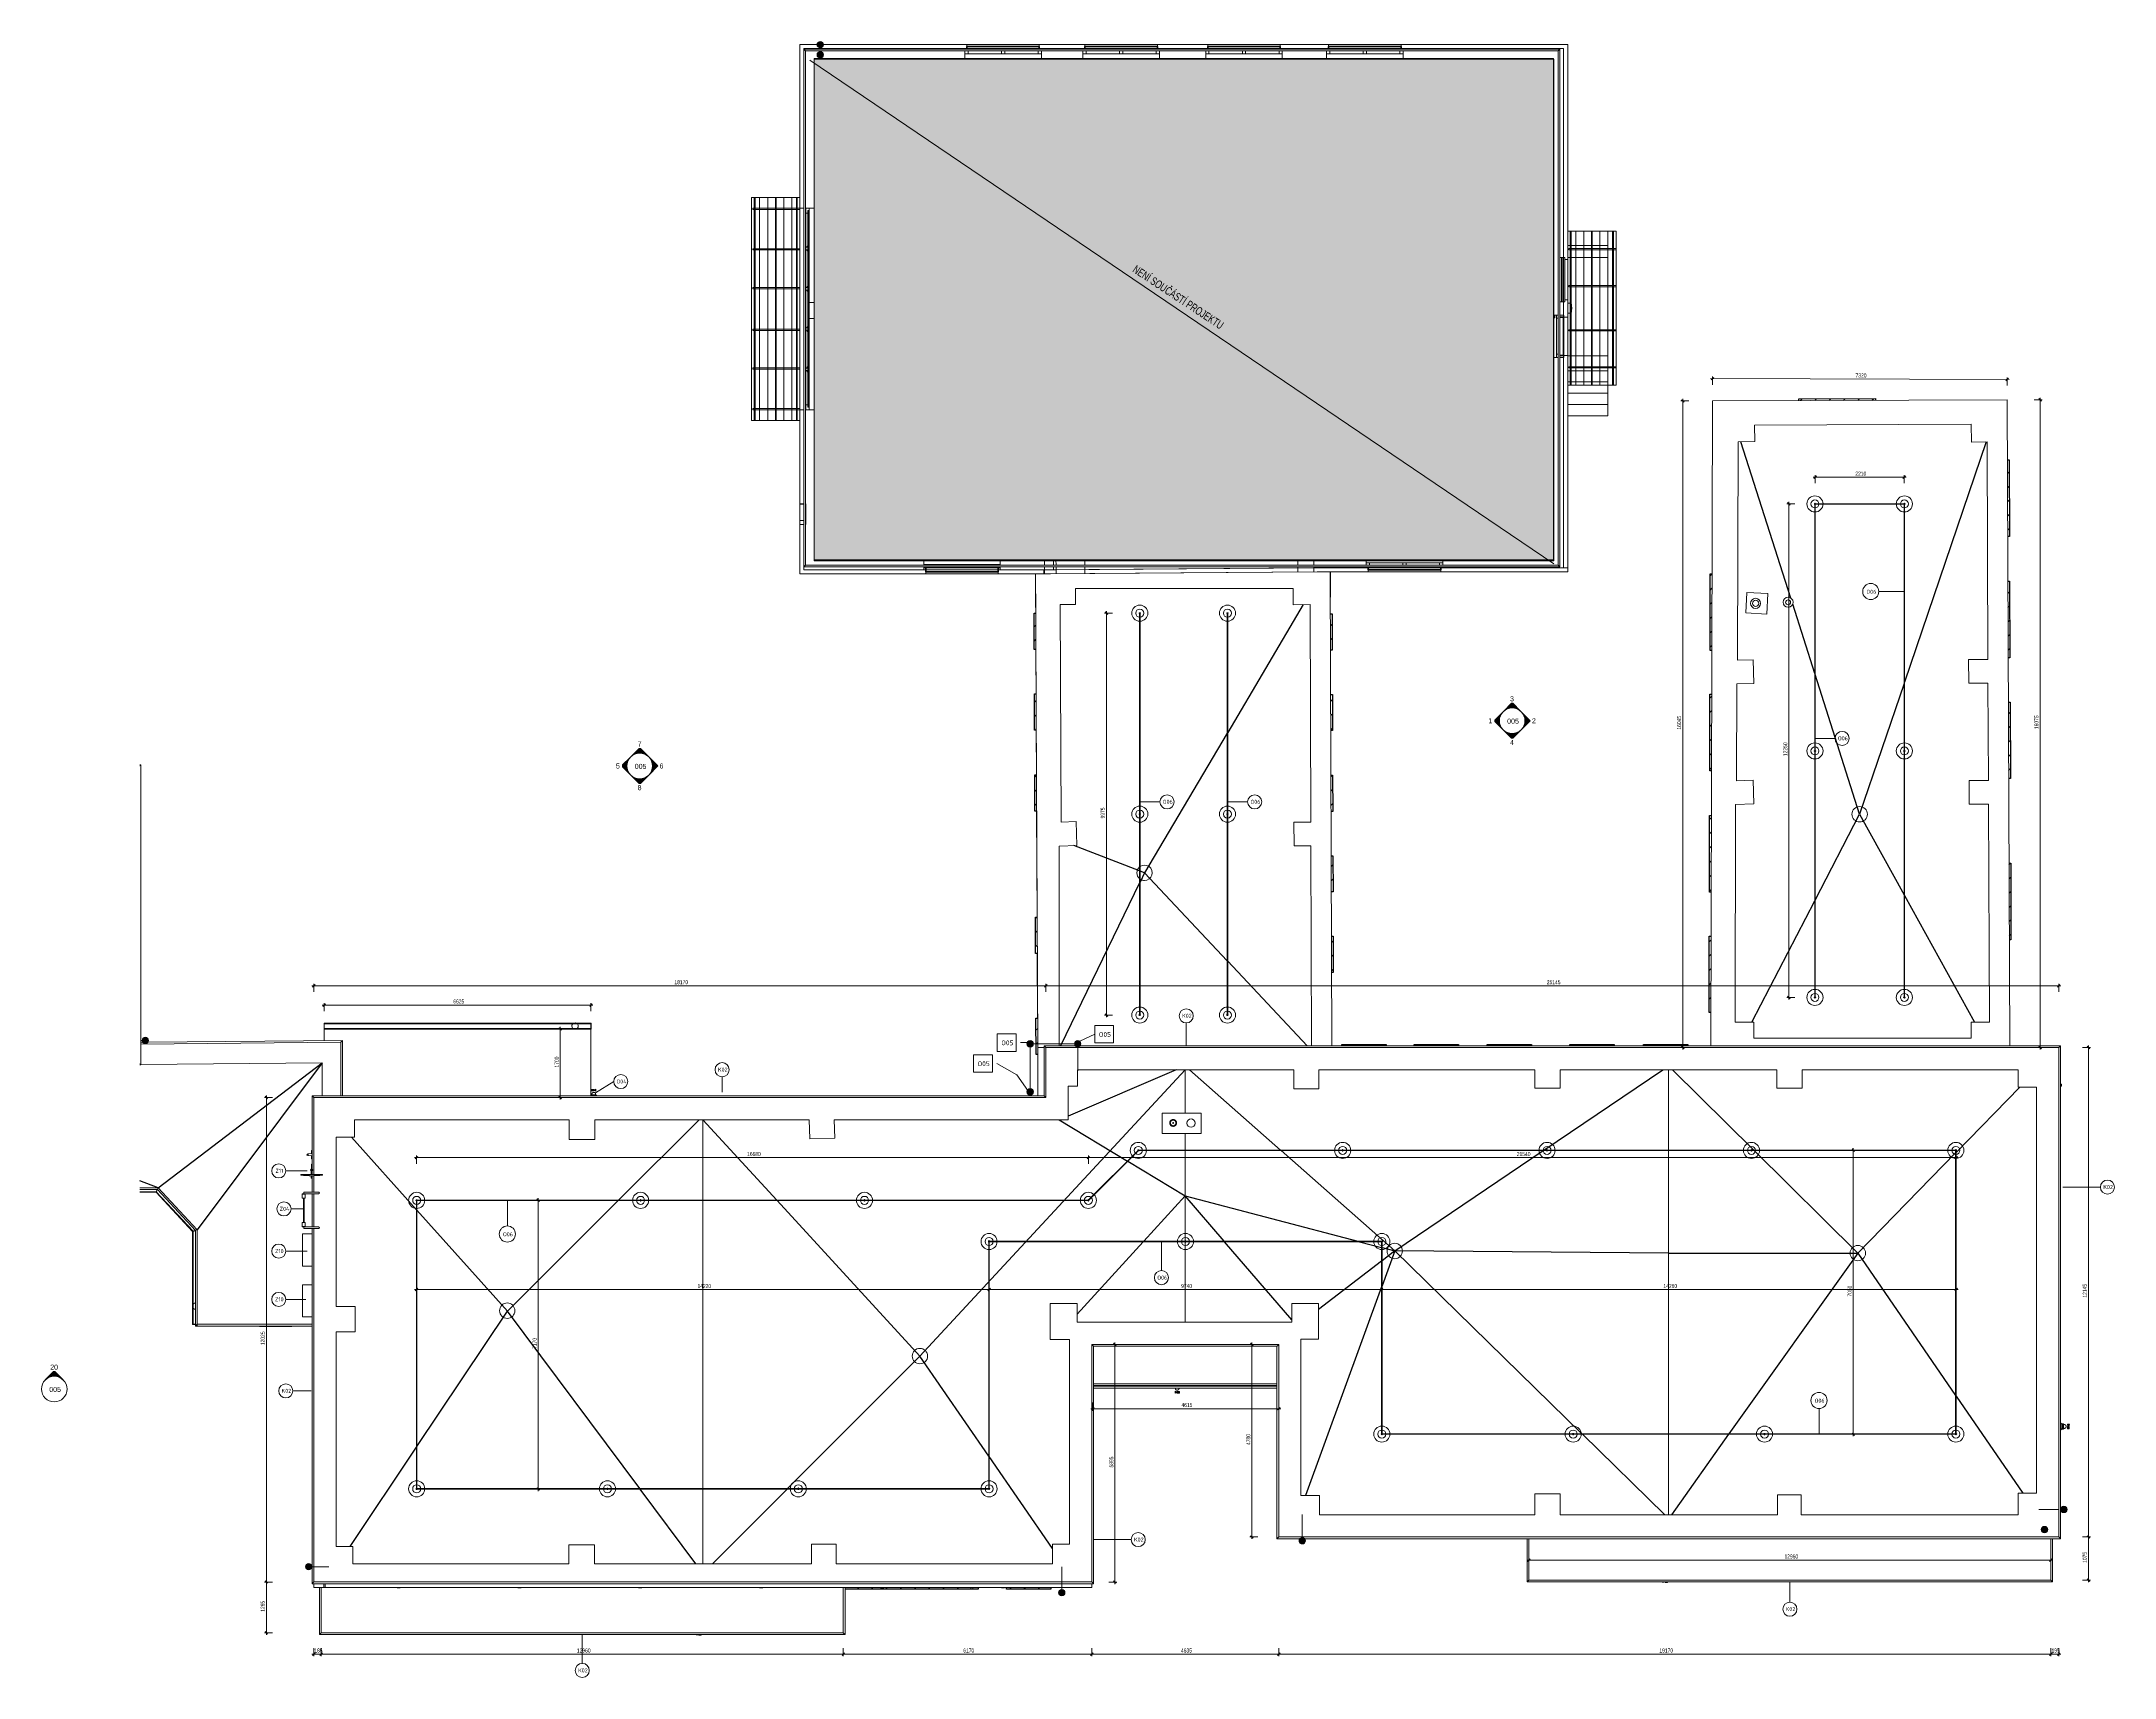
# Model space of a CAD drawing. Header units: millimetres. Extents: x 46521 to 262603, y -45352 to 20466.
# Drawn here: x 46521 to 97984, y -32666 to 7940 of the extents above; entities that cross this region are included whole.
import ezdxf

# ---------------------------------------------------------------- set-up
doc = ezdxf.new("R2010")
doc.units = ezdxf.units.MM
for name, color, linetype, lineweight in [('A-ANNO-DIMS', 211, 'Continuous', 9), ('A-ANNO-DIMS-50', 211, 'Continuous', 9), ('A-DETL-GENF', 92, 'Continuous', 13), ('A-DETL-THIN', 151, 'Continuous', 13), ('A-FLOR', 192, 'Continuous', 13), ('A-FLOR-HRAL', 11, 'Continuous', 13), ('A-FLOR-HRAL-IDEN', 2, 'Continuous', 9), ('A-GENM', 13, 'Continuous', 13), ('A-GLAZ', 151, 'Continuous', 13), ('A-GLAZ-CURT', 52, 'Continuous', 13), ('A-GLAZ-CWMG', 51, 'Continuous', 13), ('A-GLAZ-SILL', 1, 'Continuous', 13), ('A-ROOF', 132, 'Continuous', 13), ('A-ROOF-IDEN', 132, 'Continuous', 9), ('A-ROOF-OTLN', 132, 'Continuous', 13), ('A-WALL', 113, 'Continuous', 13), ('E-ELEC-FIXT', 91, 'Continuous', 13), ('E-LITE-EQPM', 33, 'Continuous', 13), ('E-POWR-CNDT', 130, 'Continuous', 13), ('E-POWR-CNDT-IDEN', 130, 'Continuous', 9), ('E-POWR-DROP', 130, 'Continuous', 13), ('E-SERT', 181, 'Continuous', 13), ('E-SERT-IDEN', 181, 'Continuous', 9), ('G-ANNO-SYMB', 111, 'Continuous', 9), ('G-ANNO-TEXT', 231, 'Continuous', 9), ('M-EQPM', 50, 'Continuous', 13), ('M-EQPM-IDEN', 50, 'Continuous', 9), ('M-HVAC-CDFF', 50, 'Continuous', 13), ('P-PIPE', 3, 'Continuous', 13), ('P-SANR-FIXT', 6, 'Continuous', 13), ('Q-SPCQ', 91, 'Continuous', 13), ('Q-SPCQ-IDEN', 132, 'Continuous', 9), ('S-COLS', 52, 'Continuous', 13)]:
    doc.layers.add(name, color=color, linetype=linetype, lineweight=lineweight)
doc.styles.add('Arial', font='arial.ttf', dxfattribs={"height": 125})
doc.styles.add('Arial_1', font='arial.ttf', dxfattribs={"width": 0.7, "height": 100})
doc.styles.add('Arial_2', font='arial.ttf', dxfattribs={"width": 0.7, "height": 200})
doc.styles.add('ISOCPEUR', font='isocpeur.ttf', dxfattribs={"width": 0.9, "height": 100})
doc.styles.add('ISOCPEUR_1', font='isocpeur.ttf', dxfattribs={"height": 119.0625})
doc.dimstyles.new('Vnitřní_-_průhledné', dxfattribs={"dimscale": 304.8, "dimtxt": 102.02594, "dimasz": 0.213255, "dimexe": 0.164042, "dimexo": 0.0625, "dimgap": 0.032808, "dimtad": 1, "dimdec": 0, "dimrnd": 5, "dimzin": 0, "dimdsep": 46, "dimtxsty": 'Arial_1', "dimblk1": 'OBLIQUE', "dimblk2": 'OBLIQUE', "dimsah": 1, "dimcen": 0.09, "dimdle": 0.164042, "dimazin": 0, "dimtfac": 1, "dimtdec": 4, "dimtix": 1, "dimtmove": 0, "dimatfit": 3, "dimfxl": 0.492126, "dimfxlon": 1, "dimtvp": 1, "dimtolj": 1, "dimtzin": 0, "dimarcsym": 2})

# ---------------------------------------------------------------- blocks, each defined once
blk = doc.blocks.new('OKNO_2k_ - OKNO_2k_1900x1400-1963744-STŘECHA NÁVRH B')
at = {"layer": 'A-GLAZ', "color": 254}
for p, q in [((-950, 126), (950, 126)), ((-900, 126), (-950, 126)), ((-950, 125), (-950, 126)), ((-950, 126), (-950, 125)), ((-950, 110), (-950, 125)), ((-950, 125), (-950, 110)), ((-950, 68), (-950, -5)), ((-950, -5), (-950, 68)), ((-900, 126), (-900, 125)), ((-900, 125), (-900, 126)), ((900, 126), (-900, 126)), ((900, 126), (-900, 126)), ((-900, 125), (-900, 110)), ((-900, 110), (-900, 125)), ((-870, -5), (-870, 68)), ((-870, 68), (-870, -5)), ((-40, -5), (-40, 68)), ((40, 68), (40, -5)), ((870, -5), (870, 68)), ((870, -5), (870, 68)), ((950, 126), (900, 126)), ((900, 125), (900, 126)), ((900, 125), (900, 126)), ((900, 110), (900, 125)), ((900, 110), (900, 125)), ((950, 126), (950, 125)), ((950, 126), (950, 125)), ((950, 125), (950, 110)), ((950, 125), (950, 110)), ((950, 68), (950, -5)), ((950, 68), (950, -5)), ((950, -5), (-950, -5)), ((-40, -5), (-870, -5)), ((-870, -5), (870, -5)), ((40, -5), (-40, -5)), ((870, -5), (40, -5))]:
    blk.add_line(p, q, dxfattribs=at)
at = {"layer": 'A-GLAZ', "color": 10}
for p, q in [((900, 126), (-900, 126)), ((-40, -5), (-40, 68)), ((40, 68), (40, -5)), ((-870, -5), (-950, -5)), ((-40, -5), (-870, -5)), ((40, -5), (-40, -5)), ((40, -5), (-40, -5)), ((40, -5), (-40, -5)), ((870, -5), (40, -5)), ((950, -5), (870, -5))]:
    blk.add_line(p, q, dxfattribs=at)
blk = doc.blocks.new('OKNO_2k_ - OKNO_2k_1900x1400-V1-STŘECHA NÁVRH B')
at = {"layer": 'A-GLAZ', "color": 254}
for p, q in [((-950, 126), (950, 126)), ((-900, 126), (-950, 126)), ((-950, 125), (-950, 126)), ((-950, 126), (-950, 125)), ((-950, 110), (-950, 125)), ((-950, 125), (-950, 110)), ((-950, 68), (-950, -5)), ((-950, -5), (-950, 68)), ((-900, 126), (-900, 125)), ((-900, 125), (-900, 126)), ((900, 126), (-900, 126)), ((900, 126), (-900, 126)), ((-900, 125), (-900, 110)), ((-900, 110), (-900, 125)), ((-870, -5), (-870, 68)), ((-870, 68), (-870, -5)), ((-40, -5), (-40, 68)), ((40, 68), (40, -5)), ((870, -5), (870, 68)), ((870, -5), (870, 68)), ((950, 126), (900, 126)), ((900, 125), (900, 126)), ((900, 125), (900, 126)), ((900, 110), (900, 125)), ((900, 110), (900, 125)), ((950, 126), (950, 125)), ((950, 126), (950, 125)), ((950, 125), (950, 110)), ((950, 125), (950, 110)), ((950, 68), (950, -5)), ((950, 68), (950, -5)), ((950, -5), (-950, -5)), ((-40, -5), (-870, -5)), ((-870, -5), (870, -5)), ((40, -5), (-40, -5)), ((870, -5), (40, -5))]:
    blk.add_line(p, q, dxfattribs=at)
at = {"layer": 'A-GLAZ', "color": 10}
for p, q in [((900, 126), (-900, 126)), ((-40, -5), (-40, 68)), ((40, 68), (40, -5)), ((-870, -5), (-950, -5)), ((-40, -5), (-870, -5)), ((40, -5), (-40, -5)), ((40, -5), (-40, -5)), ((40, -5), (-40, -5)), ((870, -5), (40, -5)), ((950, -5), (870, -5))]:
    blk.add_line(p, q, dxfattribs=at)
blk = doc.blocks.new('OKNO_2k_ - OKNO_2k_1900x1400-V2-STŘECHA NÁVRH B')
at = {"layer": 'A-GLAZ', "color": 254}
for p, q in [((-950, 126), (950, 126)), ((-900, 126), (-950, 126)), ((-950, 125), (-950, 126)), ((-950, 126), (-950, 125)), ((-950, 110), (-950, 125)), ((-950, 125), (-950, 110)), ((-950, 68), (-950, -5)), ((-950, -5), (-950, 68)), ((-900, 126), (-900, 125)), ((-900, 125), (-900, 126)), ((900, 126), (-900, 126)), ((900, 126), (-900, 126)), ((-900, 125), (-900, 110)), ((-900, 110), (-900, 125)), ((-870, -5), (-870, 68)), ((-870, 68), (-870, -5)), ((-40, -5), (-40, 68)), ((40, 68), (40, -5)), ((870, -5), (870, 68)), ((870, -5), (870, 68)), ((950, 126), (900, 126)), ((900, 125), (900, 126)), ((900, 125), (900, 126)), ((900, 110), (900, 125)), ((900, 110), (900, 125)), ((950, 126), (950, 125)), ((950, 126), (950, 125)), ((950, 125), (950, 110)), ((950, 125), (950, 110)), ((950, 68), (950, -5)), ((950, 68), (950, -5)), ((950, -5), (-950, -5)), ((-40, -5), (-870, -5)), ((-870, -5), (870, -5)), ((40, -5), (-40, -5)), ((870, -5), (40, -5))]:
    blk.add_line(p, q, dxfattribs=at)
at = {"layer": 'A-GLAZ', "color": 10}
for p, q in [((900, 126), (-900, 126)), ((-40, -5), (-40, 68)), ((40, 68), (40, -5)), ((-870, -5), (-950, -5)), ((-40, -5), (-870, -5)), ((40, -5), (-40, -5)), ((40, -5), (-40, -5)), ((40, -5), (-40, -5)), ((870, -5), (40, -5)), ((950, -5), (870, -5))]:
    blk.add_line(p, q, dxfattribs=at)
blk = doc.blocks.new('OKNO_2k_ - OKNO_2k_1900x1400-V3-STŘECHA NÁVRH B')
at = {"layer": 'A-GLAZ', "color": 254}
for p, q in [((-950, 126), (950, 126)), ((-900, 126), (-950, 126)), ((-950, 125), (-950, 126)), ((-950, 126), (-950, 125)), ((-950, 110), (-950, 125)), ((-950, 125), (-950, 110)), ((-950, 68), (-950, -5)), ((-950, -5), (-950, 68)), ((-900, 126), (-900, 125)), ((-900, 125), (-900, 126)), ((900, 126), (-900, 126)), ((900, 126), (-900, 126)), ((-900, 125), (-900, 110)), ((-900, 110), (-900, 125)), ((-870, -5), (-870, 68)), ((-870, 68), (-870, -5)), ((-40, -5), (-40, 68)), ((40, 68), (40, -5)), ((870, -5), (870, 68)), ((870, -5), (870, 68)), ((950, 126), (900, 126)), ((900, 125), (900, 126)), ((900, 125), (900, 126)), ((900, 110), (900, 125)), ((900, 110), (900, 125)), ((950, 126), (950, 125)), ((950, 126), (950, 125)), ((950, 125), (950, 110)), ((950, 125), (950, 110)), ((950, 68), (950, -5)), ((950, 68), (950, -5)), ((950, -5), (-950, -5)), ((-40, -5), (-870, -5)), ((-870, -5), (870, -5)), ((40, -5), (-40, -5)), ((870, -5), (40, -5))]:
    blk.add_line(p, q, dxfattribs=at)
at = {"layer": 'A-GLAZ', "color": 10}
for p, q in [((900, 126), (-900, 126)), ((-40, -5), (-40, 68)), ((40, 68), (40, -5)), ((-870, -5), (-950, -5)), ((-40, -5), (-870, -5)), ((40, -5), (-40, -5)), ((40, -5), (-40, -5)), ((40, -5), (-40, -5)), ((870, -5), (40, -5)), ((950, -5), (870, -5))]:
    blk.add_line(p, q, dxfattribs=at)
blk = doc.blocks.new('parapet_ext - parapet_ext-1802020-STŘECHA NÁVRH B')
at = {"layer": 'Q-SPCQ'}
h = blk.add_hatch(dxfattribs=at)
h.set_pattern_fill('FP_1', color=11, style=0, pattern_type=2)
h.set_pattern_definition([(45, (-52336.74, 23649.28), (-176.7767, 176.7767), [])])
h.paths.add_polyline_path([(400, -300), (400, -292), (-400, -292), (-400, -300), (-346, -300)])
at = {"layer": 'Q-SPCQ', "color": 241, "lineweight": 25}
for p, q in [((-400, -300), (-400, -292)), ((400, -300), (-400, -300)), ((400, -292), (400, -300))]:
    blk.add_line(p, q, dxfattribs=at)
blk = doc.blocks.new('parapet_ext - parapet_ext-1802137-STŘECHA NÁVRH B')
at = {"layer": 'Q-SPCQ'}
h = blk.add_hatch(dxfattribs=at)
h.set_pattern_fill('FP_2', color=11, style=0, pattern_type=2)
h.set_pattern_definition([(134.735, (-17081.7, -71432.29), (-177.5924, -175.9572), [])])
h.paths.add_polyline_path([(450, -300), (450, -258), (-450, -258), (-450, -300), (278, -300)])
at = {"layer": 'Q-SPCQ', "color": 241, "lineweight": 25}
for p, q in [((-450, -300), (-450, -258)), ((450, -300), (-450, -300)), ((450, -258), (450, -300))]:
    blk.add_line(p, q, dxfattribs=at)
blk = doc.blocks.new('parapet_ext - parapet_ext-V5-STŘECHA NÁVRH B')
at = {"layer": 'Q-SPCQ'}
h = blk.add_hatch(dxfattribs=at)
h.set_pattern_fill('FP_3', color=11, style=0, pattern_type=2)
h.set_pattern_definition([(134.735, (-14576.7, -71432.29), (-177.5924, -175.9572), [])])
h.paths.add_polyline_path([(450, -300), (450, -258), (-450, -258), (-450, -300), (368, -300)])
at = {"layer": 'Q-SPCQ', "color": 241, "lineweight": 25}
for p, q in [((-450, -300), (-450, -258)), ((450, -300), (-450, -300)), ((450, -258), (450, -300))]:
    blk.add_line(p, q, dxfattribs=at)
blk = doc.blocks.new('parapet_ext - parapet_ext-V6-STŘECHA NÁVRH B')
at = {"layer": 'Q-SPCQ'}
h = blk.add_hatch(dxfattribs=at)
h.set_pattern_fill('FP_4', color=11, style=0, pattern_type=2)
h.set_pattern_definition([(134.735, (-11041.7, -71432.29), (-177.5924, -175.9572), [])])
h.paths.add_polyline_path([(450, -300), (450, -258), (-450, -258), (-450, -300)])
at = {"layer": 'Q-SPCQ', "color": 241, "lineweight": 25}
for p, q in [((-450, -300), (-450, -258)), ((450, -300), (-450, -300)), ((450, -258), (450, -300))]:
    blk.add_line(p, q, dxfattribs=at)
blk = doc.blocks.new('parapet_ext - parapet_ext-V7-STŘECHA NÁVRH B')
at = {"layer": 'Q-SPCQ'}
h = blk.add_hatch(dxfattribs=at)
h.set_pattern_fill('FP_5', color=11, style=0, pattern_type=2)
h.set_pattern_definition([(134.735, (-9031.7, -71432.29), (-177.5924, -175.9572), [])])
h.paths.add_polyline_path([(450, -300), (450, -258), (-450, -258), (-450, -300)])
at = {"layer": 'Q-SPCQ', "color": 241, "lineweight": 25}
for p, q in [((-450, -300), (-450, -258)), ((450, -300), (-450, -300)), ((450, -258), (450, -300))]:
    blk.add_line(p, q, dxfattribs=at)
blk = doc.blocks.new('parapet_ext - parapet_ext-V8-STŘECHA NÁVRH B')
at = {"layer": 'Q-SPCQ'}
h = blk.add_hatch(dxfattribs=at)
h.set_pattern_fill('FP_6', color=11, style=0, pattern_type=2)
h.set_pattern_definition([(134.735, (-7031.7, -71432.29), (-177.5924, -175.9572), [])])
h.paths.add_polyline_path([(450, -300), (450, -258), (-450, -258), (-450, -300), (20, -300)])
at = {"layer": 'Q-SPCQ', "color": 241, "lineweight": 25}
for p, q in [((-450, -300), (-450, -258)), ((450, -300), (-450, -300)), ((450, -258), (450, -300))]:
    blk.add_line(p, q, dxfattribs=at)
blk = doc.blocks.new('parapet_ext - parapet_ext-1802110-STŘECHA NÁVRH B')
at = {"layer": 'Q-SPCQ'}
h = blk.add_hatch(dxfattribs=at)
h.set_pattern_fill('FP_7', color=11, style=0, pattern_type=2)
h.set_pattern_definition([(134.818, (-12968.73, -78241.35), (-177.3373, -176.2143), [])])
h.paths.add_polyline_path([(450, 258), (450, 300), (-450, 300), (-450, 258)])
at = {"layer": 'Q-SPCQ', "color": 241, "lineweight": 25}
for p, q in [((-450, 258), (-450, 300)), ((-450, 300), (450, 300)), ((450, 300), (450, 258))]:
    blk.add_line(p, q, dxfattribs=at)
blk = doc.blocks.new('parapet_ext - parapet_ext-V9-STŘECHA NÁVRH B')
at = {"layer": 'Q-SPCQ'}
h = blk.add_hatch(dxfattribs=at)
h.set_pattern_fill('FP_8', color=11, style=0, pattern_type=2)
h.set_pattern_definition([(134.818, (-14963.73, -78241.35), (-177.3373, -176.2143), [])])
h.paths.add_polyline_path([(450, 258), (450, 300), (-450, 300), (-450, 258), (-99, 258)])
at = {"layer": 'Q-SPCQ', "color": 241, "lineweight": 25}
for p, q in [((-450, 258), (-450, 300)), ((-450, 300), (450, 300)), ((450, 300), (450, 258))]:
    blk.add_line(p, q, dxfattribs=at)
blk = doc.blocks.new('parapet_ext - parapet_ext-V10-STŘECHA NÁVRH B')
at = {"layer": 'Q-SPCQ'}
h = blk.add_hatch(dxfattribs=at)
h.set_pattern_fill('FP_9', color=11, style=0, pattern_type=2)
h.set_pattern_definition([(134.818, (-10968.73, -78241.35), (-177.3373, -176.2143), [])])
h.paths.add_polyline_path([(450, 258), (450, 300), (-450, 300), (-450, 258), (-50, 258)])
at = {"layer": 'Q-SPCQ', "color": 241, "lineweight": 25}
for p, q in [((-450, 258), (-450, 300)), ((-450, 300), (450, 300)), ((450, 300), (450, 258))]:
    blk.add_line(p, q, dxfattribs=at)
blk = doc.blocks.new('parapet_ext - parapet_ext-V11-STŘECHA NÁVRH B')
at = {"layer": 'Q-SPCQ'}
h = blk.add_hatch(dxfattribs=at)
h.set_pattern_fill('FP_10', color=11, style=0, pattern_type=2)
h.set_pattern_definition([(134.818, (-8963.73, -78241.35), (-177.3373, -176.2143), [])])
h.paths.add_polyline_path([(450, 258), (450, 300), (-450, 300), (-450, 258), (435, 258)])
at = {"layer": 'Q-SPCQ', "color": 241, "lineweight": 25}
for p, q in [((-450, 258), (-450, 300)), ((-450, 300), (450, 300)), ((450, 300), (450, 258))]:
    blk.add_line(p, q, dxfattribs=at)
blk = doc.blocks.new('parapet_ext - parapet_ext-V12-STŘECHA NÁVRH B')
at = {"layer": 'Q-SPCQ'}
h = blk.add_hatch(dxfattribs=at)
h.set_pattern_fill('FP_11', color=11, style=0, pattern_type=2)
h.set_pattern_definition([(134.818, (-6963.73, -78241.35), (-177.3373, -176.2143), [])])
h.paths.add_polyline_path([(450, 258), (450, 300), (-450, 300), (-450, 258), (9, 258)])
at = {"layer": 'Q-SPCQ', "color": 241, "lineweight": 25}
for p, q in [((-450, 258), (-450, 300)), ((-450, 300), (450, 300)), ((450, 300), (450, 258))]:
    blk.add_line(p, q, dxfattribs=at)
blk = doc.blocks.new('parapet_ext - parapet_ext-V13-STŘECHA NÁVRH B')
at = {"layer": 'Q-SPCQ'}
h = blk.add_hatch(dxfattribs=at)
h.set_pattern_fill('FP_12', color=11, style=0, pattern_type=2)
h.set_pattern_definition([(45, (-71029.84, 30176.56), (-176.7767, 176.7767), [])])
h.paths.add_polyline_path([(-550, -300), (550, -300), (550, -258), (-550, -258)])
at = {"layer": 'Q-SPCQ', "color": 241, "lineweight": 25}
for p, q in [((-550, -300), (-550, -258)), ((550, -300), (-550, -300)), ((550, -258), (550, -300))]:
    blk.add_line(p, q, dxfattribs=at)
blk = doc.blocks.new('DSP_Kamera_nastěnná - Refer to Catalog-1089615-STŘECHA NÁVRH B')
at = {"layer": 'E-SERT'}
blk.add_hatch(color=11, dxfattribs=at).paths.add_polyline_path([(62786, -31617), (62840, -31602), (62840, -31612), (62900, -31612), (62900, -31602), (62786, -31602)])
at = {"layer": 'E-SERT', "color": 11}
for p, q in [((62786, -31617), (62786, -31602)), ((62840, -31602), (62786, -31617)), ((62840, -31612), (62840, -31602)), ((62900, -31612), (62840, -31612)), ((62900, -31602), (62900, -31612))]:
    blk.add_line(p, q, dxfattribs=at)
blk = doc.blocks.new('DSP_Kamera_nastěnná - Refer to Catalog-V14-STŘECHA NÁVRH B')
at = {"layer": 'E-SERT'}
blk.add_hatch(color=11, dxfattribs=at).paths.add_polyline_path([(74661, -25612), (74715, -25597), (74715, -25607), (74775, -25607), (74775, -25567), (74715, -25567), (74715, -25577), (74661, -25562), (74661, -25587)])
at = {"layer": 'E-SERT', "color": 11}
for p, q in [((74649, -25429), (74648, -25437)), ((74653, -25429), (74653, -25432)), ((74661, -25587), (74661, -25562)), ((74661, -25562), (74715, -25577)), ((74661, -25612), (74661, -25587)), ((74715, -25597), (74661, -25612)), ((74715, -25577), (74715, -25567)), ((74715, -25567), (74775, -25567)), ((74715, -25607), (74715, -25597)), ((74775, -25607), (74715, -25607)), ((74775, -25567), (74775, -25607)), ((74777, -25432), (74777, -25429))]:
    blk.add_line(p, q, dxfattribs=at)
at = {"layer": 'E-SERT', "color": 11, "flags": 128}
for points in [[(74715, -25533), (74713, -25533), (74711, -25533), (74709, -25533), (74708, -25532), (74706, -25532), (74704, -25532), (74702, -25531), (74700, -25531), (74698, -25530), (74697, -25529), (74695, -25528), (74693, -25528), (74692, -25527), (74690, -25526), (74688, -25525), (74687, -25524), (74685, -25522), (74684, -25521), (74683, -25520), (74681, -25519), (74680, -25517), (74679, -25516), (74678, -25514), (74676, -25513), (74675, -25511), (74674, -25510), (74673, -25508), (74673, -25506), (74672, -25505), (74671, -25503), (74670, -25501), (74670, -25499), (74669, -25498), (74669, -25496), (74669, -25494), (74668, -25492), (74668, -25490), (74668, -25488), (74668, -25487)], [(74762, -25487), (74762, -25489), (74762, -25491), (74762, -25493), (74762, -25495), (74761, -25497), (74761, -25499), (74760, -25500), (74760, -25502), (74759, -25504), (74758, -25506), (74757, -25507), (74756, -25509), (74755, -25511), (74754, -25512), (74753, -25514), (74752, -25515), (74751, -25517), (74750, -25518), (74748, -25519), (74747, -25521), (74746, -25522), (74744, -25523), (74743, -25524), (74741, -25525), (74739, -25526), (74738, -25527), (74736, -25528), (74734, -25529), (74733, -25530), (74731, -25530), (74729, -25531), (74727, -25531), (74725, -25532), (74724, -25532), (74722, -25533), (74720, -25533), (74718, -25533), (74716, -25533), (74715, -25533)], [(74715, -25533), (74715, -25533), (74715, -25533), (74715, -25533), (74715, -25533), (74715, -25533), (74715, -25533), (74715, -25533), (74715, -25533), (74715, -25533), (74715, -25533), (74715, -25533), (74715, -25533), (74715, -25533), (74715, -25533), (74715, -25533), (74715, -25533), (74715, -25533), (74715, -25533), (74715, -25533), (74715, -25533), (74715, -25533), (74715, -25533), (74715, -25533), (74715, -25533), (74715, -25533), (74715, -25533), (74715, -25533), (74715, -25533), (74715, -25533), (74715, -25533), (74715, -25533), (74715, -25533), (74715, -25533), (74715, -25533), (74715, -25533), (74715, -25533)], [(74715, -25533), (74715, -25533), (74715, -25533), (74715, -25533), (74715, -25533), (74715, -25533), (74715, -25533), (74715, -25533), (74715, -25533), (74715, -25533), (74715, -25533), (74715, -25533), (74715, -25533), (74715, -25533), (74715, -25533), (74715, -25533), (74715, -25533), (74715, -25533), (74715, -25533), (74715, -25533), (74715, -25533), (74715, -25533), (74715, -25533), (74715, -25533), (74715, -25533), (74715, -25533), (74715, -25533), (74715, -25533), (74715, -25533), (74715, -25533), (74715, -25533), (74715, -25533), (74715, -25533), (74715, -25533), (74715, -25533), (74715, -25533)], [(74715, -25533), (74715, -25533), (74715, -25533), (74715, -25533), (74715, -25533), (74715, -25533), (74715, -25533), (74715, -25533), (74715, -25533), (74715, -25533), (74715, -25533), (74715, -25533), (74715, -25533), (74715, -25533), (74715, -25533), (74715, -25533), (74715, -25533), (74715, -25533), (74715, -25533), (74715, -25533), (74715, -25533), (74715, -25533), (74715, -25533), (74715, -25533), (74715, -25533), (74715, -25533), (74715, -25533), (74715, -25533), (74715, -25533), (74715, -25533), (74715, -25533), (74715, -25533), (74715, -25533), (74715, -25533), (74715, -25533), (74715, -25533), (74715, -25533)], [(74715, -25533), (74715, -25533), (74715, -25533), (74715, -25533), (74715, -25533), (74715, -25533), (74715, -25533), (74715, -25533), (74715, -25533), (74715, -25533), (74715, -25533), (74715, -25533), (74715, -25533), (74715, -25533), (74715, -25533), (74715, -25533), (74715, -25533), (74715, -25533), (74715, -25533), (74715, -25533), (74715, -25533), (74715, -25533), (74715, -25533), (74715, -25533), (74715, -25533), (74715, -25533), (74715, -25533), (74715, -25533), (74715, -25533), (74715, -25533), (74715, -25533), (74715, -25533), (74715, -25533), (74715, -25533), (74715, -25533), (74715, -25533)]]:
    blk.add_lwpolyline(points, dxfattribs=at)
at = {"layer": 'E-SERT', "color": 11}
blk.add_open_spline([(74781, -25437), (74781, -25437), (74781, -25437), (74781, -25436), (74780, -25434), (74780, -25433), (74780, -25431), (74780, -25430), (74780, -25429)], degree=3, knots=[-0.206496, -0.206496, -0.206496, -0.206496, -0.1944444, -0.1666667, -0.1388889, -0.1111111, -0.0555556, -0.0295714, -0.0295714, -0.0295714, -0.0295714], dxfattribs=at)
blk = doc.blocks.new('parapet_ext - parapet_ext-2144112-STŘECHA NÁVRH B')
at = {"layer": 'Q-SPCQ'}
h = blk.add_hatch(dxfattribs=at)
h.set_pattern_fill('FP_13', color=11, style=0, pattern_type=2)
h.set_pattern_definition([(225, (68094.63, -30176.56), (176.7767, -176.7767), [])])
h.paths.add_polyline_path([(-1683, 300), (-1683, 258), (-1547, 258), (-1547, 293), (-1497, 293), (-1497, 258), (665, 258), (665, 263), (745, 263), (745, 258), (1626, 258), (1626, 300), (-1547, 300)])
at = {"layer": 'Q-SPCQ', "color": 241, "lineweight": 25}
for p, q in [((-1683, 258), (-1683, 300)), ((-1683, 300), (1626, 300))]:
    blk.add_line(p, q, dxfattribs=at)
blk = doc.blocks.new('parapet_ext - parapet_ext-V15-STŘECHA NÁVRH B')
at = {"layer": 'Q-SPCQ'}
h = blk.add_hatch(dxfattribs=at)
h.set_pattern_fill('FP_14', color=11, style=0, pattern_type=2)
h.set_pattern_definition([(225, (78799.63, -28919.28), (176.7767, -176.7767), [])])
h.paths.add_polyline_path([(-550, 300), (-550, 300), (-411, 300)])
blk = doc.blocks.new('DPS_ELE_elektroměrná_skříň - DPS_ELE_elektroměrná_skříň -510x900-1157956-STŘECHA NÁVRH B')
at = {"layer": 'E-ELEC-FIXT', "color": 254}
for p, q in [((255, 150), (-255, 150)), ((-255, 150), (-255, 142)), ((-255, 142), (-255, 150)), ((-255, 150), (255, 150)), ((-255, 100), (-255, 0)), ((-255, 0), (-255, 100)), ((-255, 0), (255, 0)), ((-245, 0), (-255, 0)), ((245, 0), (-245, 0)), ((245, 0), (-245, 0)), ((-245, 0), (245, 0)), ((-245, 0), (-245, -5)), ((255, 0), (245, 0)), ((245, 0), (245, -5)), ((255, 142), (255, 150)), ((255, 150), (255, 142)), ((255, 0), (255, 100)), ((255, 100), (255, 0)), ((-245, -5), (245, -5))]:
    blk.add_line(p, q, dxfattribs=at)
at = {"layer": 'E-ELEC-FIXT', "color": 9}
for p, q in [((-245, 0), (-245, -5)), ((245, -5), (245, 0)), ((245, -5), (-245, -5))]:
    blk.add_line(p, q, dxfattribs=at)
at = {"layer": 'Q-SPCQ', "color": 254}
for p, q in [((-35, -5), (-36, -5)), ((-35, -5), (35, -5)), ((35, -5), (-35, -5)), ((-11, -5), (-23, -5)), ((-23, -5), (4, -5)), ((19, -5), (-15, -5)), ((-15, -5), (10, -5)), ((10, -5), (-11, -5)), ((-4, -5), (-11, -5)), ((-11, -5), (-5, -5)), ((-5, -5), (10, -5)), ((4, -5), (-4, -5)), ((10, -5), (1, -5)), ((1, -5), (19, -5))]:
    blk.add_line(p, q, dxfattribs=at)
blk = doc.blocks.new('DPS_ELE_elektroměrná_skříň - DPS_ELE_elektroměrná_skříň - 410x580-1157955-STŘECHA NÁVRH B')
at = {"layer": 'E-ELEC-FIXT', "color": 254}
for p, q in [((205, 150), (-205, 150)), ((-205, 150), (-205, 142)), ((-205, 100), (-205, 0)), ((-205, 0), (-205, 100)), ((-205, 0), (-197, 0)), ((-197, 0), (-205, 0)), ((-197, 0), (205, 0)), ((-195, 0), (-195, -5)), ((-195, 0), (-195, -5)), ((195, -5), (195, 0)), ((195, 0), (195, -5)), ((205, 142), (205, 150)), ((205, 0), (205, 100)), ((205, 100), (205, 0)), ((195, -5), (-195, -5)), ((-195, -5), (195, -5))]:
    blk.add_line(p, q, dxfattribs=at)
at = {"layer": 'E-ELEC-FIXT', "color": 10}
for p, q in [((-205, 142), (-205, 150)), ((-205, 150), (205, 150)), ((-195, 0), (-197, 0)), ((195, 0), (-195, 0)), ((195, 0), (-195, 0)), ((-195, 0), (195, 0)), ((205, 0), (195, 0)), ((205, 150), (205, 142))]:
    blk.add_line(p, q, dxfattribs=at)
at = {"layer": 'Q-SPCQ', "color": 254}
for p, q in [((-35, -5), (-36, -5)), ((-35, -5), (35, -5)), ((35, -5), (-35, -5)), ((-11, -5), (-23, -5)), ((-23, -5), (4, -5)), ((19, -5), (-15, -5)), ((-15, -5), (10, -5)), ((10, -5), (-11, -5)), ((-4, -5), (-11, -5)), ((-11, -5), (-5, -5)), ((-5, -5), (10, -5)), ((4, -5), (-4, -5)), ((10, -5), (1, -5)), ((1, -5), (19, -5))]:
    blk.add_line(p, q, dxfattribs=at)
blk = doc.blocks.new('DSP_Kamera_nastěnná - Refer to Catalog-V16-STŘECHA NÁVRH B')
at = {"layer": 'E-SERT'}
blk.add_hatch(color=11, dxfattribs=at).paths.add_polyline_path([(86772, -30309), (86826, -30294), (86826, -30304), (86886, -30304), (86886, -30294), (86772, -30294)])
at = {"layer": 'E-SERT', "color": 11}
for p, q in [((86772, -30309), (86772, -30294)), ((86826, -30294), (86772, -30309)), ((86826, -30304), (86826, -30294)), ((86886, -30304), (86826, -30304)), ((86886, -30294), (86886, -30304))]:
    blk.add_line(p, q, dxfattribs=at)
blk = doc.blocks.new('DPS_svetlo_1 - DPS_svetlo_1-1341059-STŘECHA NÁVRH B')
at = {"layer": 'E-LITE-EQPM', "color": 254}
for p, q in [((-161, 125), (-161, 115)), ((-156, 125), (-161, 125)), ((-161, 125), (-155, 125)), ((-161, 115), (-161, 50)), ((-161, 50), (89, 50)), ((-161, 50), (89, 50)), ((-152, 125), (-156, 125)), ((-155, 125), (-152, 125)), ((-141, 125), (-152, 125)), ((-152, 125), (-141, 125)), ((-133, 125), (-141, 125)), ((-141, 125), (-133, 125)), ((-116, 125), (-133, 125)), ((-133, 125), (-116, 125)), ((-105, 125), (-116, 125)), ((-116, 125), (-105, 125)), ((-83, 125), (-105, 125)), ((-105, 125), (-83, 125)), ((-72, 125), (-83, 125)), ((-83, 125), (-72, 125)), ((0, 125), (-72, 125)), ((-72, 125), (-36, 125)), ((-36, 125), (-1, 125)), ((-1, 125), (10, 125)), ((10, 125), (0, 125)), ((33, 125), (10, 125)), ((10, 125), (32, 125)), ((32, 125), (43, 125)), ((43, 125), (33, 125)), ((60, 125), (43, 125)), ((43, 125), (60, 125)), ((68, 125), (60, 125)), ((60, 125), (68, 125)), ((80, 125), (68, 125)), ((68, 125), (80, 125)), ((83, 125), (80, 125)), ((80, 125), (83, 125)), ((89, 125), (83, 125)), ((83, 125), (89, 125)), ((89, 115), (89, 125)), ((89, 50), (89, 115))]:
    blk.add_line(p, q, dxfattribs=at)
at = {"layer": 'E-LITE-EQPM', "color": 10}
for p, q in [((-36, 125), (-161, 125)), ((-161, 125), (89, 125)), ((-36, 125), (-161, 125)), ((-161, 125), (-36, 125)), ((52, 125), (-36, 125)), ((89, 125), (-36, 125)), ((-36, 125), (89, 125)), ((89, 125), (52, 125))]:
    blk.add_line(p, q, dxfattribs=at)
at = {"layer": 'E-LITE-EQPM', "color": 254}
for points, knots in [([(-161, 125), (-161, 126), (-161, 128), (-159, 131), (-156, 133), (-154, 134), (-152, 135), (-152, 135)], [0, 0, 0, 0, 0.025, 0.05, 0.075, 0.1, 0.1101766, 0.1101766, 0.1101766, 0.1101766]), ([(-152, 135), (-152, 135), (-154, 134), (-156, 133), (-159, 131), (-161, 128), (-161, 126), (-161, 125)], [0.8898234, 0.8898234, 0.8898234, 0.8898234, 0.9, 0.925, 0.95, 0.975, 1, 1, 1, 1]), ([(-152, 135), (-151, 135), (-150, 136), (-147, 137), (-144, 138), (-141, 139), (-138, 140), (-135, 141), (-131, 142), (-127, 142), (-122, 143), (-115, 144), (-109, 145), (-100, 146), (-91, 147), (-83, 148), (-79, 148), (-76, 148), (-75, 148)], [0.1101766, 0.1101766, 0.1101766, 0.1101766, 0.125, 0.15, 0.175, 0.2, 0.225, 0.25, 0.275, 0.3, 0.35, 0.4, 0.45, 0.5, 0.6, 0.65, 0.675, 0.7, 0.7, 0.7, 0.7]), ([(-75, 148), (-76, 148), (-79, 148), (-83, 148), (-91, 147), (-100, 146), (-109, 145), (-115, 144), (-122, 143), (-127, 142), (-131, 142), (-135, 141), (-138, 140), (-141, 139), (-144, 138), (-147, 137), (-150, 136), (-151, 135), (-152, 135)], [0.3, 0.3, 0.3, 0.3, 0.325, 0.35, 0.4, 0.5, 0.55, 0.6, 0.65, 0.7, 0.725, 0.75, 0.775, 0.8, 0.825, 0.85, 0.875, 0.8898234, 0.8898234, 0.8898234, 0.8898234]), ([(-75, 148), (-74, 149), (-72, 149), (-69, 149), (-68, 149), (-67, 149)], [0.7, 0.7, 0.7, 0.7, 0.725, 0.75, 0.76632563, 0.76632563, 0.76632563, 0.76632563]), ([(-67, 149), (-68, 149), (-69, 149), (-72, 149), (-74, 149), (-75, 148)], [0.23367437, 0.23367437, 0.23367437, 0.23367437, 0.25, 0.275, 0.3, 0.3, 0.3, 0.3]), ([(-67, 149), (-67, 149), (-65, 149), (-63, 149), (-59, 149), (-54, 150), (-48, 150), (-42, 150), (-38, 150), (-36, 150)], [0.7663256, 0.7663256, 0.7663256, 0.7663256, 0.775, 0.8, 0.825, 0.85, 0.9, 0.95, 1, 1, 1, 1]), ([(-36, 150), (-38, 150), (-42, 150), (-48, 150), (-54, 150), (-59, 149), (-63, 149), (-65, 149), (-67, 149), (-67, 149)], [0, 0, 0, 0, 0.05, 0.1, 0.15, 0.175, 0.2, 0.225, 0.2336744, 0.2336744, 0.2336744, 0.2336744]), ([(-24, 150), (-22, 150), (-19, 150), (-17, 150), (-17, 150)], [0.10314636, 0.10314636, 0.10314636, 0.10314636, 0.15, 0.15119351, 0.15119351, 0.15119351, 0.15119351]), ([(-17, 150), (-17, 150), (-19, 150), (-22, 150), (-24, 150)], [0.84880649, 0.84880649, 0.84880649, 0.84880649, 0.85, 0.89685364, 0.89685364, 0.89685364, 0.89685364]), ([(-17, 150), (-16, 149), (-14, 149), (-11, 149), (-10, 149)], [0.15119351, 0.15119351, 0.15119351, 0.15119351, 0.175, 0.2, 0.2, 0.2, 0.2]), ([(-10, 149), (-11, 149), (-14, 149), (-16, 149), (-17, 150)], [0.8, 0.8, 0.8, 0.8, 0.825, 0.84880649, 0.84880649, 0.84880649, 0.84880649]), ([(-10, 149), (-9, 149), (-7, 149), (-4, 149), (-1, 149), (3, 148), (6, 148), (8, 148), (9, 148)], [0.2027533, 0.2027533, 0.2027533, 0.2027533, 0.225, 0.25, 0.275, 0.3, 0.325, 0.3447699, 0.3447699, 0.3447699, 0.3447699]), ([(9, 148), (8, 148), (6, 148), (3, 148), (-1, 149), (-4, 149), (-7, 149), (-9, 149), (-10, 149)], [0.6552301, 0.6552301, 0.6552301, 0.6552301, 0.675, 0.7, 0.725, 0.75, 0.775, 0.7972467, 0.7972467, 0.7972467, 0.7972467]), ([(9, 148), (9, 148), (11, 148), (14, 148), (16, 147)], [0.34476987, 0.34476987, 0.34476987, 0.34476987, 0.35, 0.4, 0.4, 0.4, 0.4]), ([(16, 147), (14, 148), (11, 148), (9, 148), (9, 148)], [0.6, 0.6, 0.6, 0.6, 0.65, 0.65523013, 0.65523013, 0.65523013, 0.65523013]), ([(16, 147), (20, 147), (27, 146), (36, 145), (43, 144), (49, 143), (54, 142), (59, 142), (62, 141), (65, 140), (68, 139), (71, 138), (74, 137), (77, 136), (79, 135), (79, 135)], [0.4, 0.4, 0.4, 0.4, 0.5, 0.55, 0.6, 0.65, 0.7, 0.725, 0.75, 0.775, 0.8, 0.825, 0.85, 0.875, 0.8898234, 0.8898234, 0.8898234, 0.8898234]), ([(79, 135), (79, 135), (77, 136), (74, 137), (71, 138), (68, 139), (65, 140), (62, 141), (59, 142), (54, 142), (49, 143), (43, 144), (36, 145), (27, 146), (20, 147), (16, 147)], [0.1101766, 0.1101766, 0.1101766, 0.1101766, 0.125, 0.15, 0.175, 0.2, 0.225, 0.25, 0.275, 0.3, 0.35, 0.4, 0.45, 0.5, 0.6, 0.6, 0.6, 0.6]), ([(79, 135), (80, 135), (81, 134), (84, 133), (86, 131), (88, 128), (89, 126), (89, 125)], [0.8898234, 0.8898234, 0.8898234, 0.8898234, 0.9, 0.925, 0.95, 0.975, 1, 1, 1, 1]), ([(89, 125), (89, 126), (88, 128), (86, 131), (84, 133), (81, 134), (80, 135), (79, 135)], [0, 0, 0, 0, 0.025, 0.05, 0.075, 0.1, 0.1101766, 0.1101766, 0.1101766, 0.1101766])]:
    blk.add_open_spline(points, degree=3, knots=knots, dxfattribs=at)
for points in [[(-36, 150), (-35, 150), (-31, 150), (-27, 150), (-24, 150)], [(-24, 150), (-27, 150), (-31, 150), (-35, 150), (-36, 150)]]:
    blk.add_open_spline(points, degree=3, dxfattribs=at)
blk = doc.blocks.new('Zábradlí - Záchytný systém kotva-1301747-STŘECHA NÁVRH B')
at = {"layer": 'A-FLOR-HRAL', "flags": 128}
for points in [[(-17, -4), (-17, -4), (-17, -4), (-17, -4), (-18, -4), (-18, -4), (-18, -4), (-18, -4), (-18, -4), (-18, -4), (-19, -4), (-19, -4), (-19, -4), (-19, -3), (-19, -3), (-19, -3), (-19, -3), (-19, -3), (-20, -3), (-20, -3), (-20, -3), (-20, -3), (-20, -3), (-20, -2), (-20, -2), (-20, -2), (-20, -2), (-21, -2), (-21, -2), (-21, -2), (-21, -1), (-21, -1), (-21, -1), (-21, -1), (-21, -1), (-21, -1), (-21, -1), (-21, 0), (-21, 0), (-21, 0), (-21, 0), (-21, 0), (-21, 0), (-21, 1), (-21, 1), (-21, 1), (-21, 1), (-21, 1), (-21, 1), (-21, 2), (-21, 2), (-21, 2), (-20, 2), (-20, 2), (-20, 2), (-20, 2), (-20, 2), (-20, 3), (-20, 3), (-20, 3), (-20, 3), (-20, 3), (-19, 3), (-19, 3), (-19, 3), (-19, 3), (-19, 4), (-19, 4), (-19, 4), (-18, 4), (-18, 4), (-18, 4), (-18, 4), (-18, 4), (-18, 4), (-18, 4), (-17, 4), (-17, 4), (-17, 4), (-17, 4)], [(-17, 4), (-17, 4), (-17, 4), (-17, 4), (-17, 4), (-17, 4), (-16, 4), (-16, 4), (-16, 4), (-16, 4), (-16, 4), (-15, 4), (-15, 4), (-15, 4), (-14, 4), (-14, 4)], [(17, 4), (17, 4), (17, 4), (17, 4), (17, 4), (17, 4), (16, 4), (16, 4), (16, 4), (16, 4), (16, 4), (15, 4), (15, 4), (15, 4), (14, 4), (14, 4), (13, 4), (13, 4), (13, 4), (12, 4), (12, 4), (11, 4), (11, 4), (10, 4), (10, 4), (9, 4), (8, 4), (8, 4), (7, 4), (7, 4), (6, 4), (5, 4), (5, 4), (4, 4), (3, 4), (3, 4), (2, 4), (1, 4), (1, 4), (0, 4), (-1, 4), (-1, 4), (-2, 4), (-3, 4), (-3, 4), (-4, 4), (-5, 4), (-5, 4), (-6, 4), (-6, 4), (-7, 4), (-8, 4), (-8, 4), (-9, 4), (-9, 4), (-10, 4), (-11, 4), (-11, 4), (-12, 4), (-12, 4), (-13, 4), (-13, 4), (-13, 4), (-14, 4), (-14, 4), (-15, 4), (-15, 4), (-15, 4), (-15, 4), (-16, 4), (-16, 4), (-16, 4), (-16, 4), (-17, 4), (-17, 4), (-17, 4), (-17, 4), (-17, 4), (-17, 4), (-17, 4)], [(14, 4), (14, 4), (14, 4), (15, 4), (15, 4), (15, 4), (16, 4), (16, 4), (16, 4), (16, 4), (16, 4), (17, 4), (17, 4), (17, 4), (17, 4), (17, 4), (17, 4)], [(17, 4), (17, 4), (17, 4), (17, 4), (17, 4), (18, 4), (18, 4), (18, 4), (18, 4), (18, 4), (18, 4), (19, 4), (19, 4), (19, 3), (19, 3), (19, 3), (19, 3), (19, 3), (19, 3), (20, 3), (20, 3), (20, 3), (20, 3), (20, 2), (20, 2), (20, 2), (20, 2), (20, 2), (20, 2), (21, 2), (21, 1), (21, 1), (21, 1), (21, 1), (21, 1), (21, 1), (21, 1), (21, 0), (21, 0), (21, 0), (21, 0), (21, 0), (21, 0), (21, -1), (21, -1), (21, -1), (21, -1), (21, -1), (21, -1), (21, -2), (20, -2), (20, -2), (20, -2), (20, -2), (20, -2), (20, -2), (20, -2), (20, -3), (20, -3), (20, -3), (20, -3), (19, -3), (19, -3), (19, -3), (19, -3), (19, -3), (19, -4), (19, -4), (18, -4), (18, -4), (18, -4), (18, -4), (18, -4), (18, -4), (18, -4), (17, -4), (17, -4), (17, -4), (17, -4), (17, -4)], [(-14, -4), (-14, -4), (-15, -4), (-15, -4), (-15, -4), (-15, -4), (-16, -4), (-16, -4), (-16, -4), (-16, -4), (-17, -4), (-17, -4), (-17, -4), (-17, -4), (-17, -4), (-17, -4), (-17, -4)], [(-17, -4), (-17, -4), (-17, -4), (-17, -4), (-17, -4), (-17, -4), (-16, -4), (-16, -4), (-16, -4), (-16, -4), (-16, -4), (-15, -4), (-15, -4), (-15, -4), (-14, -4), (-14, -4), (-14, -4), (-13, -4), (-13, -4), (-12, -4), (-12, -4), (-11, -4), (-11, -4), (-10, -4), (-10, -4), (-9, -4), (-9, -4), (-8, -4), (-7, -4), (-7, -4), (-6, -4), (-6, -4), (-5, -4), (-4, -4), (-4, -4), (-3, -4), (-2, -4), (-2, -4), (-1, -4), (0, -4), (0, -4), (1, -4), (2, -4), (2, -4), (3, -4), (4, -4), (4, -4), (5, -4), (6, -4), (6, -4), (7, -4), (8, -4), (8, -4), (9, -4), (9, -4), (10, -4), (10, -4), (11, -4), (11, -4), (12, -4), (12, -4), (13, -4), (13, -4), (14, -4), (14, -4), (14, -4), (15, -4), (15, -4), (15, -4), (16, -4), (16, -4), (16, -4), (16, -4), (16, -4), (17, -4), (17, -4), (17, -4), (17, -4), (17, -4), (17, -4)], [(17, -4), (17, -4), (17, -4), (17, -4), (17, -4), (17, -4), (16, -4), (16, -4), (16, -4), (16, -4), (16, -4), (15, -4), (15, -4), (15, -4), (14, -4), (14, -4)]]:
    blk.add_lwpolyline(points, dxfattribs=at)
at = {"layer": 'A-FLOR-HRAL'}
for radius in [200, 100]:
    blk.add_circle((0, 0), radius, dxfattribs=at)
for radius, start, end in [(15, 109.6343, 160.3657), (12, 114.8172, 155.1828), (10, 120, 150), (15, 15.5155, 70.3657), (12, 19.6686, 65.1828), (10, 23.8217, 60), (15, 199.6343, 344.5393), (12, 204.8172, 340.3999), (10, 210, 336.2605)]:
    blk.add_arc((0, 0), radius, start, end, dxfattribs=at)
blk = doc.blocks.new('Zábradlí - Záchytný systém kotva-V17-STŘECHA NÁVRH B')
at = {"layer": 'A-FLOR-HRAL', "flags": 128}
for points in [[(-17, -4), (-17, -4), (-17, -4), (-17, -4), (-18, -4), (-18, -4), (-18, -4), (-18, -4), (-18, -4), (-18, -4), (-19, -4), (-19, -4), (-19, -4), (-19, -3), (-19, -3), (-19, -3), (-19, -3), (-19, -3), (-20, -3), (-20, -3), (-20, -3), (-20, -3), (-20, -3), (-20, -2), (-20, -2), (-20, -2), (-20, -2), (-21, -2), (-21, -2), (-21, -2), (-21, -1), (-21, -1), (-21, -1), (-21, -1), (-21, -1), (-21, -1), (-21, -1), (-21, 0), (-21, 0), (-21, 0), (-21, 0), (-21, 0), (-21, 0), (-21, 1), (-21, 1), (-21, 1), (-21, 1), (-21, 1), (-21, 1), (-21, 2), (-21, 2), (-21, 2), (-20, 2), (-20, 2), (-20, 2), (-20, 2), (-20, 2), (-20, 3), (-20, 3), (-20, 3), (-20, 3), (-20, 3), (-19, 3), (-19, 3), (-19, 3), (-19, 3), (-19, 4), (-19, 4), (-19, 4), (-18, 4), (-18, 4), (-18, 4), (-18, 4), (-18, 4), (-18, 4), (-18, 4), (-17, 4), (-17, 4), (-17, 4), (-17, 4)], [(-17, 4), (-17, 4), (-17, 4), (-17, 4), (-17, 4), (-17, 4), (-16, 4), (-16, 4), (-16, 4), (-16, 4), (-16, 4), (-15, 4), (-15, 4), (-15, 4), (-14, 4), (-14, 4)], [(17, 4), (17, 4), (17, 4), (17, 4), (17, 4), (17, 4), (16, 4), (16, 4), (16, 4), (16, 4), (16, 4), (15, 4), (15, 4), (15, 4), (14, 4), (14, 4), (13, 4), (13, 4), (13, 4), (12, 4), (12, 4), (11, 4), (11, 4), (10, 4), (10, 4), (9, 4), (8, 4), (8, 4), (7, 4), (7, 4), (6, 4), (5, 4), (5, 4), (4, 4), (3, 4), (3, 4), (2, 4), (1, 4), (1, 4), (0, 4), (-1, 4), (-1, 4), (-2, 4), (-3, 4), (-3, 4), (-4, 4), (-5, 4), (-5, 4), (-6, 4), (-6, 4), (-7, 4), (-8, 4), (-8, 4), (-9, 4), (-9, 4), (-10, 4), (-11, 4), (-11, 4), (-12, 4), (-12, 4), (-13, 4), (-13, 4), (-13, 4), (-14, 4), (-14, 4), (-15, 4), (-15, 4), (-15, 4), (-15, 4), (-16, 4), (-16, 4), (-16, 4), (-16, 4), (-17, 4), (-17, 4), (-17, 4), (-17, 4), (-17, 4), (-17, 4), (-17, 4)], [(14, 4), (14, 4), (14, 4), (15, 4), (15, 4), (15, 4), (16, 4), (16, 4), (16, 4), (16, 4), (16, 4), (17, 4), (17, 4), (17, 4), (17, 4), (17, 4), (17, 4)], [(17, 4), (17, 4), (17, 4), (17, 4), (17, 4), (18, 4), (18, 4), (18, 4), (18, 4), (18, 4), (18, 4), (19, 4), (19, 4), (19, 3), (19, 3), (19, 3), (19, 3), (19, 3), (19, 3), (20, 3), (20, 3), (20, 3), (20, 3), (20, 2), (20, 2), (20, 2), (20, 2), (20, 2), (20, 2), (21, 2), (21, 1), (21, 1), (21, 1), (21, 1), (21, 1), (21, 1), (21, 1), (21, 0), (21, 0), (21, 0), (21, 0), (21, 0), (21, 0), (21, -1), (21, -1), (21, -1), (21, -1), (21, -1), (21, -1), (21, -2), (20, -2), (20, -2), (20, -2), (20, -2), (20, -2), (20, -2), (20, -2), (20, -3), (20, -3), (20, -3), (20, -3), (19, -3), (19, -3), (19, -3), (19, -3), (19, -3), (19, -4), (19, -4), (18, -4), (18, -4), (18, -4), (18, -4), (18, -4), (18, -4), (18, -4), (17, -4), (17, -4), (17, -4), (17, -4), (17, -4)], [(-14, -4), (-14, -4), (-15, -4), (-15, -4), (-15, -4), (-15, -4), (-16, -4), (-16, -4), (-16, -4), (-16, -4), (-17, -4), (-17, -4), (-17, -4), (-17, -4), (-17, -4), (-17, -4), (-17, -4)], [(-17, -4), (-17, -4), (-17, -4), (-17, -4), (-17, -4), (-17, -4), (-16, -4), (-16, -4), (-16, -4), (-16, -4), (-16, -4), (-15, -4), (-15, -4), (-15, -4), (-14, -4), (-14, -4), (-14, -4), (-13, -4), (-13, -4), (-12, -4), (-12, -4), (-11, -4), (-11, -4), (-10, -4), (-10, -4), (-9, -4), (-9, -4), (-8, -4), (-7, -4), (-7, -4), (-6, -4), (-6, -4), (-5, -4), (-4, -4), (-4, -4), (-3, -4), (-2, -4), (-2, -4), (-1, -4), (0, -4), (0, -4), (1, -4), (2, -4), (2, -4), (3, -4), (4, -4), (4, -4), (5, -4), (6, -4), (6, -4), (7, -4), (8, -4), (8, -4), (9, -4), (9, -4), (10, -4), (10, -4), (11, -4), (11, -4), (12, -4), (12, -4), (13, -4), (13, -4), (14, -4), (14, -4), (14, -4), (15, -4), (15, -4), (15, -4), (16, -4), (16, -4), (16, -4), (16, -4), (16, -4), (17, -4), (17, -4), (17, -4), (17, -4), (17, -4), (17, -4)], [(17, -4), (17, -4), (17, -4), (17, -4), (17, -4), (17, -4), (16, -4), (16, -4), (16, -4), (16, -4), (16, -4), (15, -4), (15, -4), (15, -4), (14, -4), (14, -4)]]:
    blk.add_lwpolyline(points, dxfattribs=at)
at = {"layer": 'A-FLOR-HRAL'}
for radius in [200, 100]:
    blk.add_circle((0, 0), radius, dxfattribs=at)
for radius, start, end in [(15, 109.6343, 164.4845), (12, 114.8172, 160.3314), (10, 120, 156.1783), (15, 19.6343, 70.3657), (12, 24.8172, 65.1828), (10, 30, 60), (15, 195.4607, 340.3657), (12, 199.6001, 335.1828), (10, 203.7395, 330)]:
    blk.add_arc((0, 0), radius, start, end, dxfattribs=at)
blk = doc.blocks.new('Zábradlí - Záchytný systém kotva-V18-STŘECHA NÁVRH B')
at = {"layer": 'A-FLOR-HRAL', "flags": 128}
for points in [[(-17, -4), (-17, -4), (-17, -4), (-17, -4), (-18, -4), (-18, -4), (-18, -4), (-18, -4), (-18, -4), (-18, -4), (-19, -4), (-19, -4), (-19, -4), (-19, -3), (-19, -3), (-19, -3), (-19, -3), (-19, -3), (-20, -3), (-20, -3), (-20, -3), (-20, -3), (-20, -3), (-20, -2), (-20, -2), (-20, -2), (-20, -2), (-21, -2), (-21, -2), (-21, -2), (-21, -1), (-21, -1), (-21, -1), (-21, -1), (-21, -1), (-21, -1), (-21, -1), (-21, 0), (-21, 0), (-21, 0), (-21, 0), (-21, 0), (-21, 0), (-21, 1), (-21, 1), (-21, 1), (-21, 1), (-21, 1), (-21, 1), (-21, 2), (-21, 2), (-21, 2), (-20, 2), (-20, 2), (-20, 2), (-20, 2), (-20, 2), (-20, 3), (-20, 3), (-20, 3), (-20, 3), (-20, 3), (-19, 3), (-19, 3), (-19, 3), (-19, 3), (-19, 4), (-19, 4), (-19, 4), (-18, 4), (-18, 4), (-18, 4), (-18, 4), (-18, 4), (-18, 4), (-18, 4), (-17, 4), (-17, 4), (-17, 4), (-17, 4)], [(-17, 4), (-17, 4), (-17, 4), (-17, 4), (-17, 4), (-17, 4), (-16, 4), (-16, 4), (-16, 4), (-16, 4), (-16, 4), (-15, 4), (-15, 4), (-15, 4), (-14, 4), (-14, 4)], [(17, 4), (17, 4), (17, 4), (17, 4), (17, 4), (17, 4), (16, 4), (16, 4), (16, 4), (16, 4), (16, 4), (15, 4), (15, 4), (15, 4), (14, 4), (14, 4), (13, 4), (13, 4), (13, 4), (12, 4), (12, 4), (11, 4), (11, 4), (10, 4), (10, 4), (9, 4), (8, 4), (8, 4), (7, 4), (7, 4), (6, 4), (5, 4), (5, 4), (4, 4), (3, 4), (3, 4), (2, 4), (1, 4), (1, 4), (0, 4), (-1, 4), (-1, 4), (-2, 4), (-3, 4), (-3, 4), (-4, 4), (-5, 4), (-5, 4), (-6, 4), (-6, 4), (-7, 4), (-8, 4), (-8, 4), (-9, 4), (-9, 4), (-10, 4), (-11, 4), (-11, 4), (-12, 4), (-12, 4), (-13, 4), (-13, 4), (-13, 4), (-14, 4), (-14, 4), (-15, 4), (-15, 4), (-15, 4), (-15, 4), (-16, 4), (-16, 4), (-16, 4), (-16, 4), (-17, 4), (-17, 4), (-17, 4), (-17, 4), (-17, 4), (-17, 4), (-17, 4)], [(14, 4), (14, 4), (14, 4), (15, 4), (15, 4), (15, 4), (16, 4), (16, 4), (16, 4), (16, 4), (16, 4), (17, 4), (17, 4), (17, 4), (17, 4), (17, 4), (17, 4)], [(17, 4), (17, 4), (17, 4), (17, 4), (17, 4), (18, 4), (18, 4), (18, 4), (18, 4), (18, 4), (18, 4), (19, 4), (19, 4), (19, 3), (19, 3), (19, 3), (19, 3), (19, 3), (19, 3), (20, 3), (20, 3), (20, 3), (20, 3), (20, 2), (20, 2), (20, 2), (20, 2), (20, 2), (20, 2), (21, 2), (21, 1), (21, 1), (21, 1), (21, 1), (21, 1), (21, 1), (21, 1), (21, 0), (21, 0), (21, 0), (21, 0), (21, 0), (21, 0), (21, -1), (21, -1), (21, -1), (21, -1), (21, -1), (21, -1), (21, -2), (20, -2), (20, -2), (20, -2), (20, -2), (20, -2), (20, -2), (20, -2), (20, -3), (20, -3), (20, -3), (20, -3), (19, -3), (19, -3), (19, -3), (19, -3), (19, -3), (19, -4), (19, -4), (18, -4), (18, -4), (18, -4), (18, -4), (18, -4), (18, -4), (18, -4), (17, -4), (17, -4), (17, -4), (17, -4), (17, -4)], [(-14, -4), (-14, -4), (-15, -4), (-15, -4), (-15, -4), (-15, -4), (-16, -4), (-16, -4), (-16, -4), (-16, -4), (-17, -4), (-17, -4), (-17, -4), (-17, -4), (-17, -4), (-17, -4), (-17, -4)], [(-17, -4), (-17, -4), (-17, -4), (-17, -4), (-17, -4), (-17, -4), (-16, -4), (-16, -4), (-16, -4), (-16, -4), (-16, -4), (-15, -4), (-15, -4), (-15, -4), (-14, -4), (-14, -4), (-14, -4), (-13, -4), (-13, -4), (-12, -4), (-12, -4), (-11, -4), (-11, -4), (-10, -4), (-10, -4), (-9, -4), (-9, -4), (-8, -4), (-7, -4), (-7, -4), (-6, -4), (-6, -4), (-5, -4), (-4, -4), (-4, -4), (-3, -4), (-2, -4), (-2, -4), (-1, -4), (0, -4), (0, -4), (1, -4), (2, -4), (2, -4), (3, -4), (4, -4), (4, -4), (5, -4), (6, -4), (6, -4), (7, -4), (8, -4), (8, -4), (9, -4), (9, -4), (10, -4), (10, -4), (11, -4), (11, -4), (12, -4), (12, -4), (13, -4), (13, -4), (14, -4), (14, -4), (14, -4), (15, -4), (15, -4), (15, -4), (16, -4), (16, -4), (16, -4), (16, -4), (16, -4), (17, -4), (17, -4), (17, -4), (17, -4), (17, -4), (17, -4)], [(17, -4), (17, -4), (17, -4), (17, -4), (17, -4), (17, -4), (16, -4), (16, -4), (16, -4), (16, -4), (16, -4), (15, -4), (15, -4), (15, -4), (14, -4), (14, -4)]]:
    blk.add_lwpolyline(points, dxfattribs=at)
at = {"layer": 'A-FLOR-HRAL'}
for radius in [200, 100]:
    blk.add_circle((0, 0), radius, dxfattribs=at)
for radius, start, end in [(15, 109.6343, 164.4845), (12, 114.8172, 160.3314), (10, 120, 156.1783), (15, 15.5155, 70.3657), (12, 19.6686, 65.1828), (10, 23.8217, 60), (15, 195.4607, 295.3657), (12, 199.6001, 290.1828), (10, 203.7395, 285), (15, 334.6343, 344.5393)]:
    blk.add_arc((0, 0), radius, start, end, dxfattribs=at)
blk = doc.blocks.new('Zábradlí - Záchytný systém kotva-V19-STŘECHA NÁVRH B')
at = {"layer": 'A-FLOR-HRAL', "flags": 128}
for points in [[(-17, -4), (-17, -4), (-17, -4), (-17, -4), (-18, -4), (-18, -4), (-18, -4), (-18, -4), (-18, -4), (-18, -4), (-19, -4), (-19, -4), (-19, -4), (-19, -3), (-19, -3), (-19, -3), (-19, -3), (-19, -3), (-20, -3), (-20, -3), (-20, -3), (-20, -3), (-20, -3), (-20, -2), (-20, -2), (-20, -2), (-20, -2), (-21, -2), (-21, -2), (-21, -2), (-21, -1), (-21, -1), (-21, -1), (-21, -1), (-21, -1), (-21, -1), (-21, -1), (-21, 0), (-21, 0), (-21, 0), (-21, 0), (-21, 0), (-21, 0), (-21, 1), (-21, 1), (-21, 1), (-21, 1), (-21, 1), (-21, 1), (-21, 2), (-21, 2), (-21, 2), (-20, 2), (-20, 2), (-20, 2), (-20, 2), (-20, 2), (-20, 3), (-20, 3), (-20, 3), (-20, 3), (-20, 3), (-19, 3), (-19, 3), (-19, 3), (-19, 3), (-19, 4), (-19, 4), (-19, 4), (-18, 4), (-18, 4), (-18, 4), (-18, 4), (-18, 4), (-18, 4), (-18, 4), (-17, 4), (-17, 4), (-17, 4), (-17, 4)], [(-17, 4), (-17, 4), (-17, 4), (-17, 4), (-17, 4), (-17, 4), (-16, 4), (-16, 4), (-16, 4), (-16, 4), (-16, 4), (-15, 4), (-15, 4), (-15, 4), (-14, 4), (-14, 4)], [(17, 4), (17, 4), (17, 4), (17, 4), (17, 4), (17, 4), (16, 4), (16, 4), (16, 4), (16, 4), (16, 4), (15, 4), (15, 4), (15, 4), (14, 4), (14, 4), (13, 4), (13, 4), (13, 4), (12, 4), (12, 4), (11, 4), (11, 4), (10, 4), (10, 4), (9, 4), (8, 4), (8, 4), (7, 4), (7, 4), (6, 4), (5, 4), (5, 4), (4, 4), (3, 4), (3, 4), (2, 4), (1, 4), (1, 4), (0, 4), (-1, 4), (-1, 4), (-2, 4), (-3, 4), (-3, 4), (-4, 4), (-5, 4), (-5, 4), (-6, 4), (-6, 4), (-7, 4), (-8, 4), (-8, 4), (-9, 4), (-9, 4), (-10, 4), (-11, 4), (-11, 4), (-12, 4), (-12, 4), (-13, 4), (-13, 4), (-13, 4), (-14, 4), (-14, 4), (-15, 4), (-15, 4), (-15, 4), (-15, 4), (-16, 4), (-16, 4), (-16, 4), (-16, 4), (-17, 4), (-17, 4), (-17, 4), (-17, 4), (-17, 4), (-17, 4), (-17, 4)], [(14, 4), (14, 4), (14, 4), (15, 4), (15, 4), (15, 4), (16, 4), (16, 4), (16, 4), (16, 4), (16, 4), (17, 4), (17, 4), (17, 4), (17, 4), (17, 4), (17, 4)], [(17, 4), (17, 4), (17, 4), (17, 4), (17, 4), (18, 4), (18, 4), (18, 4), (18, 4), (18, 4), (18, 4), (19, 4), (19, 4), (19, 3), (19, 3), (19, 3), (19, 3), (19, 3), (19, 3), (20, 3), (20, 3), (20, 3), (20, 3), (20, 2), (20, 2), (20, 2), (20, 2), (20, 2), (20, 2), (21, 2), (21, 1), (21, 1), (21, 1), (21, 1), (21, 1), (21, 1), (21, 1), (21, 0), (21, 0), (21, 0), (21, 0), (21, 0), (21, 0), (21, -1), (21, -1), (21, -1), (21, -1), (21, -1), (21, -1), (21, -2), (20, -2), (20, -2), (20, -2), (20, -2), (20, -2), (20, -2), (20, -2), (20, -3), (20, -3), (20, -3), (20, -3), (19, -3), (19, -3), (19, -3), (19, -3), (19, -3), (19, -4), (19, -4), (18, -4), (18, -4), (18, -4), (18, -4), (18, -4), (18, -4), (18, -4), (17, -4), (17, -4), (17, -4), (17, -4), (17, -4)], [(-14, -4), (-14, -4), (-15, -4), (-15, -4), (-15, -4), (-15, -4), (-16, -4), (-16, -4), (-16, -4), (-16, -4), (-17, -4), (-17, -4), (-17, -4), (-17, -4), (-17, -4), (-17, -4), (-17, -4)], [(-17, -4), (-17, -4), (-17, -4), (-17, -4), (-17, -4), (-17, -4), (-16, -4), (-16, -4), (-16, -4), (-16, -4), (-16, -4), (-15, -4), (-15, -4), (-15, -4), (-14, -4), (-14, -4), (-14, -4), (-13, -4), (-13, -4), (-12, -4), (-12, -4), (-11, -4), (-11, -4), (-10, -4), (-10, -4), (-9, -4), (-9, -4), (-8, -4), (-7, -4), (-7, -4), (-6, -4), (-6, -4), (-5, -4), (-4, -4), (-4, -4), (-3, -4), (-2, -4), (-2, -4), (-1, -4), (0, -4), (0, -4), (1, -4), (2, -4), (2, -4), (3, -4), (4, -4), (4, -4), (5, -4), (6, -4), (6, -4), (7, -4), (8, -4), (8, -4), (9, -4), (9, -4), (10, -4), (10, -4), (11, -4), (11, -4), (12, -4), (12, -4), (13, -4), (13, -4), (14, -4), (14, -4), (14, -4), (15, -4), (15, -4), (15, -4), (16, -4), (16, -4), (16, -4), (16, -4), (16, -4), (17, -4), (17, -4), (17, -4), (17, -4), (17, -4), (17, -4)], [(17, -4), (17, -4), (17, -4), (17, -4), (17, -4), (17, -4), (16, -4), (16, -4), (16, -4), (16, -4), (16, -4), (15, -4), (15, -4), (15, -4), (14, -4), (14, -4)]]:
    blk.add_lwpolyline(points, dxfattribs=at)
at = {"layer": 'A-FLOR-HRAL'}
for radius in [200, 100]:
    blk.add_circle((0, 0), radius, dxfattribs=at)
for radius, start, end in [(15, 109.6343, 164.4845), (12, 114.8172, 160.3314), (10, 120, 156.0241), (15, 15.5155, 70.3657), (12, 19.6686, 65.1828), (10, 23.8217, 60), (15, 195.4607, 205.3657), (15, 244.6343, 344.5393), (12, 249.8172, 340.3999), (10, 255, 336.2605)]:
    blk.add_arc((0, 0), radius, start, end, dxfattribs=at)
blk = doc.blocks.new('Zábradlí - Záchytný systém kotva-V20-STŘECHA NÁVRH B')
at = {"layer": 'A-FLOR-HRAL', "flags": 128}
for points in [[(-17, -4), (-17, -4), (-17, -4), (-17, -4), (-18, -4), (-18, -4), (-18, -4), (-18, -4), (-18, -4), (-18, -4), (-19, -4), (-19, -4), (-19, -4), (-19, -3), (-19, -3), (-19, -3), (-19, -3), (-19, -3), (-20, -3), (-20, -3), (-20, -3), (-20, -3), (-20, -3), (-20, -2), (-20, -2), (-20, -2), (-20, -2), (-21, -2), (-21, -2), (-21, -2), (-21, -1), (-21, -1), (-21, -1), (-21, -1), (-21, -1), (-21, -1), (-21, -1), (-21, 0), (-21, 0), (-21, 0), (-21, 0), (-21, 0), (-21, 0), (-21, 1), (-21, 1), (-21, 1), (-21, 1), (-21, 1), (-21, 1), (-21, 2), (-21, 2), (-21, 2), (-20, 2), (-20, 2), (-20, 2), (-20, 2), (-20, 2), (-20, 3), (-20, 3), (-20, 3), (-20, 3), (-20, 3), (-19, 3), (-19, 3), (-19, 3), (-19, 3), (-19, 4), (-19, 4), (-19, 4), (-18, 4), (-18, 4), (-18, 4), (-18, 4), (-18, 4), (-18, 4), (-18, 4), (-17, 4), (-17, 4), (-17, 4), (-17, 4)], [(-17, 4), (-17, 4), (-17, 4), (-17, 4), (-17, 4), (-17, 4), (-16, 4), (-16, 4), (-16, 4), (-16, 4), (-16, 4), (-15, 4), (-15, 4), (-15, 4), (-14, 4), (-14, 4)], [(17, 4), (17, 4), (17, 4), (17, 4), (17, 4), (17, 4), (16, 4), (16, 4), (16, 4), (16, 4), (16, 4), (15, 4), (15, 4), (15, 4), (14, 4), (14, 4), (13, 4), (13, 4), (13, 4), (12, 4), (12, 4), (11, 4), (11, 4), (10, 4), (10, 4), (9, 4), (8, 4), (8, 4), (7, 4), (7, 4), (6, 4), (5, 4), (5, 4), (4, 4), (3, 4), (3, 4), (2, 4), (1, 4), (1, 4), (0, 4), (-1, 4), (-1, 4), (-2, 4), (-3, 4), (-3, 4), (-4, 4), (-5, 4), (-5, 4), (-6, 4), (-6, 4), (-7, 4), (-8, 4), (-8, 4), (-9, 4), (-9, 4), (-10, 4), (-11, 4), (-11, 4), (-12, 4), (-12, 4), (-13, 4), (-13, 4), (-13, 4), (-14, 4), (-14, 4), (-15, 4), (-15, 4), (-15, 4), (-15, 4), (-16, 4), (-16, 4), (-16, 4), (-16, 4), (-17, 4), (-17, 4), (-17, 4), (-17, 4), (-17, 4), (-17, 4), (-17, 4)], [(14, 4), (14, 4), (14, 4), (15, 4), (15, 4), (15, 4), (16, 4), (16, 4), (16, 4), (16, 4), (16, 4), (17, 4), (17, 4), (17, 4), (17, 4), (17, 4), (17, 4)], [(17, 4), (17, 4), (17, 4), (17, 4), (17, 4), (18, 4), (18, 4), (18, 4), (18, 4), (18, 4), (18, 4), (19, 4), (19, 4), (19, 3), (19, 3), (19, 3), (19, 3), (19, 3), (19, 3), (20, 3), (20, 3), (20, 3), (20, 3), (20, 2), (20, 2), (20, 2), (20, 2), (20, 2), (20, 2), (21, 2), (21, 1), (21, 1), (21, 1), (21, 1), (21, 1), (21, 1), (21, 1), (21, 0), (21, 0), (21, 0), (21, 0), (21, 0), (21, 0), (21, -1), (21, -1), (21, -1), (21, -1), (21, -1), (21, -1), (21, -2), (20, -2), (20, -2), (20, -2), (20, -2), (20, -2), (20, -2), (20, -2), (20, -3), (20, -3), (20, -3), (20, -3), (19, -3), (19, -3), (19, -3), (19, -3), (19, -3), (19, -4), (19, -4), (18, -4), (18, -4), (18, -4), (18, -4), (18, -4), (18, -4), (18, -4), (17, -4), (17, -4), (17, -4), (17, -4), (17, -4)], [(-14, -4), (-14, -4), (-15, -4), (-15, -4), (-15, -4), (-15, -4), (-16, -4), (-16, -4), (-16, -4), (-16, -4), (-17, -4), (-17, -4), (-17, -4), (-17, -4), (-17, -4), (-17, -4), (-17, -4)], [(-17, -4), (-17, -4), (-17, -4), (-17, -4), (-17, -4), (-17, -4), (-16, -4), (-16, -4), (-16, -4), (-16, -4), (-16, -4), (-15, -4), (-15, -4), (-15, -4), (-14, -4), (-14, -4), (-14, -4), (-13, -4), (-13, -4), (-12, -4), (-12, -4), (-11, -4), (-11, -4), (-10, -4), (-10, -4), (-9, -4), (-9, -4), (-8, -4), (-7, -4), (-7, -4), (-6, -4), (-6, -4), (-5, -4), (-4, -4), (-4, -4), (-3, -4), (-2, -4), (-2, -4), (-1, -4), (0, -4), (0, -4), (1, -4), (2, -4), (2, -4), (3, -4), (4, -4), (4, -4), (5, -4), (6, -4), (6, -4), (7, -4), (8, -4), (8, -4), (9, -4), (9, -4), (10, -4), (10, -4), (11, -4), (11, -4), (12, -4), (12, -4), (13, -4), (13, -4), (14, -4), (14, -4), (14, -4), (15, -4), (15, -4), (15, -4), (16, -4), (16, -4), (16, -4), (16, -4), (16, -4), (17, -4), (17, -4), (17, -4), (17, -4), (17, -4), (17, -4)], [(17, -4), (17, -4), (17, -4), (17, -4), (17, -4), (17, -4), (16, -4), (16, -4), (16, -4), (16, -4), (16, -4), (15, -4), (15, -4), (15, -4), (14, -4), (14, -4)]]:
    blk.add_lwpolyline(points, dxfattribs=at)
at = {"layer": 'A-FLOR-HRAL'}
for radius in [200, 100]:
    blk.add_circle((0, 0), radius, dxfattribs=at)
for radius, start, end in [(15, 109.6343, 160.3657), (12, 114.8172, 155.1828), (10, 120, 150), (15, 15.5155, 70.3657), (12, 19.6686, 65.1828), (10, 23.8217, 60), (15, 199.6343, 344.3895), (12, 204.8172, 340.2127), (10, 210, 336.0358)]:
    blk.add_arc((0, 0), radius, start, end, dxfattribs=at)
blk = doc.blocks.new('Zábradlí - Záchytný systém kotva-V21-STŘECHA NÁVRH B')
at = {"layer": 'A-FLOR-HRAL', "flags": 128}
for points in [[(-17, -4), (-17, -4), (-17, -4), (-17, -4), (-18, -4), (-18, -4), (-18, -4), (-18, -4), (-18, -4), (-18, -4), (-19, -4), (-19, -4), (-19, -4), (-19, -3), (-19, -3), (-19, -3), (-19, -3), (-19, -3), (-20, -3), (-20, -3), (-20, -3), (-20, -3), (-20, -3), (-20, -2), (-20, -2), (-20, -2), (-20, -2), (-21, -2), (-21, -2), (-21, -2), (-21, -1), (-21, -1), (-21, -1), (-21, -1), (-21, -1), (-21, -1), (-21, -1), (-21, 0), (-21, 0), (-21, 0), (-21, 0), (-21, 0), (-21, 0), (-21, 1), (-21, 1), (-21, 1), (-21, 1), (-21, 1), (-21, 1), (-21, 2), (-21, 2), (-21, 2), (-20, 2), (-20, 2), (-20, 2), (-20, 2), (-20, 2), (-20, 3), (-20, 3), (-20, 3), (-20, 3), (-20, 3), (-19, 3), (-19, 3), (-19, 3), (-19, 3), (-19, 4), (-19, 4), (-19, 4), (-18, 4), (-18, 4), (-18, 4), (-18, 4), (-18, 4), (-18, 4), (-18, 4), (-17, 4), (-17, 4), (-17, 4), (-17, 4)], [(-17, 4), (-17, 4), (-17, 4), (-17, 4), (-17, 4), (-17, 4), (-16, 4), (-16, 4), (-16, 4), (-16, 4), (-16, 4), (-15, 4), (-15, 4), (-15, 4), (-14, 4), (-14, 4)], [(17, 4), (17, 4), (17, 4), (17, 4), (17, 4), (17, 4), (16, 4), (16, 4), (16, 4), (16, 4), (16, 4), (15, 4), (15, 4), (15, 4), (14, 4), (14, 4), (13, 4), (13, 4), (13, 4), (12, 4), (12, 4), (11, 4), (11, 4), (10, 4), (10, 4), (9, 4), (8, 4), (8, 4), (7, 4), (7, 4), (6, 4), (5, 4), (5, 4), (4, 4), (3, 4), (3, 4), (2, 4), (1, 4), (1, 4), (0, 4), (-1, 4), (-1, 4), (-2, 4), (-3, 4), (-3, 4), (-4, 4), (-5, 4), (-5, 4), (-6, 4), (-6, 4), (-7, 4), (-8, 4), (-8, 4), (-9, 4), (-9, 4), (-10, 4), (-11, 4), (-11, 4), (-12, 4), (-12, 4), (-13, 4), (-13, 4), (-13, 4), (-14, 4), (-14, 4), (-15, 4), (-15, 4), (-15, 4), (-15, 4), (-16, 4), (-16, 4), (-16, 4), (-16, 4), (-17, 4), (-17, 4), (-17, 4), (-17, 4), (-17, 4), (-17, 4), (-17, 4)], [(14, 4), (14, 4), (14, 4), (15, 4), (15, 4), (15, 4), (16, 4), (16, 4), (16, 4), (16, 4), (16, 4), (17, 4), (17, 4), (17, 4), (17, 4), (17, 4), (17, 4)], [(17, 4), (17, 4), (17, 4), (17, 4), (17, 4), (18, 4), (18, 4), (18, 4), (18, 4), (18, 4), (18, 4), (19, 4), (19, 4), (19, 3), (19, 3), (19, 3), (19, 3), (19, 3), (19, 3), (20, 3), (20, 3), (20, 3), (20, 3), (20, 2), (20, 2), (20, 2), (20, 2), (20, 2), (20, 2), (21, 2), (21, 1), (21, 1), (21, 1), (21, 1), (21, 1), (21, 1), (21, 1), (21, 0), (21, 0), (21, 0), (21, 0), (21, 0), (21, 0), (21, -1), (21, -1), (21, -1), (21, -1), (21, -1), (21, -1), (21, -2), (20, -2), (20, -2), (20, -2), (20, -2), (20, -2), (20, -2), (20, -2), (20, -3), (20, -3), (20, -3), (20, -3), (19, -3), (19, -3), (19, -3), (19, -3), (19, -3), (19, -4), (19, -4), (18, -4), (18, -4), (18, -4), (18, -4), (18, -4), (18, -4), (18, -4), (17, -4), (17, -4), (17, -4), (17, -4), (17, -4)], [(-14, -4), (-14, -4), (-15, -4), (-15, -4), (-15, -4), (-15, -4), (-16, -4), (-16, -4), (-16, -4), (-16, -4), (-17, -4), (-17, -4), (-17, -4), (-17, -4), (-17, -4), (-17, -4), (-17, -4)], [(-17, -4), (-17, -4), (-17, -4), (-17, -4), (-17, -4), (-17, -4), (-16, -4), (-16, -4), (-16, -4), (-16, -4), (-16, -4), (-15, -4), (-15, -4), (-15, -4), (-14, -4), (-14, -4), (-14, -4), (-13, -4), (-13, -4), (-12, -4), (-12, -4), (-11, -4), (-11, -4), (-10, -4), (-10, -4), (-9, -4), (-9, -4), (-8, -4), (-7, -4), (-7, -4), (-6, -4), (-6, -4), (-5, -4), (-4, -4), (-4, -4), (-3, -4), (-2, -4), (-2, -4), (-1, -4), (0, -4), (0, -4), (1, -4), (2, -4), (2, -4), (3, -4), (4, -4), (4, -4), (5, -4), (6, -4), (6, -4), (7, -4), (8, -4), (8, -4), (9, -4), (9, -4), (10, -4), (10, -4), (11, -4), (11, -4), (12, -4), (12, -4), (13, -4), (13, -4), (14, -4), (14, -4), (14, -4), (15, -4), (15, -4), (15, -4), (16, -4), (16, -4), (16, -4), (16, -4), (16, -4), (17, -4), (17, -4), (17, -4), (17, -4), (17, -4), (17, -4)], [(17, -4), (17, -4), (17, -4), (17, -4), (17, -4), (17, -4), (16, -4), (16, -4), (16, -4), (16, -4), (16, -4), (15, -4), (15, -4), (15, -4), (14, -4), (14, -4)]]:
    blk.add_lwpolyline(points, dxfattribs=at)
at = {"layer": 'A-FLOR-HRAL'}
for radius in [200, 100]:
    blk.add_circle((0, 0), radius, dxfattribs=at)
for radius, start, end in [(15, 109.6343, 164.4845), (12, 114.8172, 160.3314), (10, 120, 156.1783), (15, 15.5155, 70.3657), (12, 19.6686, 65.1828), (10, 23.8217, 60), (15, 195.4607, 250.3657), (12, 199.6001, 245.1828), (10, 203.7395, 240), (15, 289.6343, 344.5393), (10, 300, 336.2605), (12, 294.8172, 340.3999)]:
    blk.add_arc((0, 0), radius, start, end, dxfattribs=at)
blk = doc.blocks.new('Zábradlí - Zábradlí-1236211-STŘECHA NÁVRH B')
for name, p, rotation in [('Zábradlí - Záchytný systém kotva-V19-STŘECHA NÁVRH B', (73750, -19583), 134.9999999999999), ('Zábradlí - Záchytný systém kotva-V21-STŘECHA NÁVRH B', (78823, -19583), 89.9999999999998), ('Zábradlí - Záchytný systém kotva-V21-STŘECHA NÁVRH B', (83897, -19583), 89.9999999999998), ('Zábradlí - Záchytný systém kotva-V21-STŘECHA NÁVRH B', (88971, -19583), 89.9999999999998), ('Zábradlí - Záchytný systém kotva-V20-STŘECHA NÁVRH B', (94045, -19583), 89.9999999999998), ('Zábradlí - Záchytný systém kotva-1301747-STŘECHA NÁVRH B', (55836, -20823), 180), ('Zábradlí - Záchytný systém kotva-V21-STŘECHA NÁVRH B', (61394, -20823), 89.9999999999998), ('Zábradlí - Záchytný systém kotva-V21-STŘECHA NÁVRH B', (66952, -20823), 89.9999999999998), ('Zábradlí - Záchytný systém kotva-V18-STŘECHA NÁVRH B', (72510, -20823), 89.9999999999998), ('Zábradlí - Záchytný systém kotva-V17-STŘECHA NÁVRH B', (70045, -21844), 269.9999999999998), ('Zábradlí - Záchytný systém kotva-V21-STŘECHA NÁVRH B', (74920, -21844), 269.9999999999998), ('Zábradlí - Záchytný systém kotva-V17-STŘECHA NÁVRH B', (79795, -21844), 180), ('Zábradlí - Záchytný systém kotva-1301747-STŘECHA NÁVRH B', (79795, -26624), 269.9999999999998), ('Zábradlí - Záchytný systém kotva-V21-STŘECHA NÁVRH B', (84545, -26624), 269.9999999999998), ('Zábradlí - Záchytný systém kotva-V21-STŘECHA NÁVRH B', (89295, -26624), 269.9999999999998), ('Zábradlí - Záchytný systém kotva-1301747-STŘECHA NÁVRH B', (55836, -27982), 269.9999999999998), ('Zábradlí - Záchytný systém kotva-V21-STŘECHA NÁVRH B', (60572, -27982), 269.9999999999998), ('Zábradlí - Záchytný systém kotva-V21-STŘECHA NÁVRH B', (65309, -27982), 269.9999999999998)]:
    blk.add_blockref(name, p, dxfattribs=dict(rotation=rotation))
for p in [(94045, -26624), (70045, -27982)]:
    blk.add_blockref('Zábradlí - Záchytný systém kotva-1301747-STŘECHA NÁVRH B', p)
blk = doc.blocks.new('Typ horního madla - Horní madlo_Vnitřní_-1236216-STŘECHA NÁVRH B')
at = {"layer": 'A-FLOR-HRAL'}
for p, q in [((73743, -19583), (72514, -20812)), ((72514, -20826), (73750, -19590)), ((78819, -19578), (73750, -19578)), ((73760, -19588), (78819, -19588)), ((83893, -19578), (78827, -19578)), ((78827, -19588), (83893, -19588)), ((88967, -19578), (83901, -19578)), ((83901, -19588), (88967, -19588)), ((94041, -19578), (88975, -19578)), ((88975, -19588), (94040, -19588)), ((94040, -19588), (94040, -26619)), ((94050, -19578), (94049, -19578)), ((94050, -26620), (94050, -19578)), ((55831, -20818), (55831, -20819)), ((61390, -20818), (55831, -20818)), ((55831, -20827), (55831, -27987)), ((55841, -27977), (55841, -20828)), ((55841, -20828), (61390, -20828)), ((66948, -20818), (61398, -20818)), ((61398, -20828), (66948, -20828)), ((72506, -20818), (66956, -20818)), ((66956, -20828), (72506, -20828)), ((70040, -21839), (70040, -27977)), ((70041, -21839), (70040, -21839)), ((74916, -21839), (70049, -21839)), ((70050, -27978), (70050, -21849)), ((70050, -21849), (74916, -21849)), ((79800, -21839), (74924, -21839)), ((74924, -21849), (79790, -21849)), ((79790, -21849), (79790, -26629)), ((79800, -21840), (79800, -21839)), ((79800, -26619), (79800, -21848)), ((79790, -26629), (79791, -26629)), ((79799, -26629), (84541, -26629)), ((84541, -26619), (79800, -26619)), ((89291, -26619), (84549, -26619)), ((84549, -26629), (89291, -26629)), ((94040, -26619), (89299, -26619)), ((89299, -26629), (94050, -26629)), ((94050, -26629), (94050, -26628)), ((55831, -27987), (55832, -27987)), ((55840, -27987), (60568, -27987)), ((60568, -27977), (55841, -27977)), ((65305, -27977), (60576, -27977)), ((60576, -27987), (65305, -27987)), ((70040, -27977), (65313, -27977)), ((65313, -27987), (70050, -27987)), ((70050, -27987), (70050, -27986))]:
    blk.add_line(p, q, dxfattribs=at)
at = {"layer": 'A-FLOR-HRAL', "flags": 128}
for points in [[(79790, -26629), (79790, -26629), (79790, -26629)], [(79790, -26629), (79790, -26629), (79790, -26629)], [(79799, -26620), (79800, -26619), (79800, -26619)], [(79800, -26619), (79800, -26619), (79799, -26620)]]:
    blk.add_lwpolyline(points, dxfattribs=at)
at = {"layer": 'A-FLOR-HRAL'}
for points, knots in [([(94040, -19588), (94040, -19588), (94040, -19588), (94040, -19588), (94040, -19588), (94040, -19588)], [0, 0, 0, 0, 0.0833333, 0.125, 0.1666667, 0.1666667, 0.1666667, 0.1666667]), ([(94049, -19579), (94049, -19579), (94049, -19579), (94049, -19579), (94050, -19578), (94050, -19578), (94050, -19578)], [0.8018067, 0.8018067, 0.8018067, 0.8018067, 0.8333333, 0.875, 0.9166667, 1, 1, 1, 1]), ([(55832, -20819), (55832, -20819), (55832, -20819), (55831, -20818), (55831, -20818), (55831, -20818)], [0.8333333, 0.8333333, 0.8333333, 0.8333333, 0.875, 0.9166667, 1, 1, 1, 1]), ([(55841, -20828), (55841, -20828), (55841, -20828), (55841, -20828), (55841, -20828), (55841, -20827)], [0, 0, 0, 0, 0.0833333, 0.125, 0.1666667, 0.1666667, 0.1666667, 0.1666667]), ([(70040, -21840), (70040, -21840), (70040, -21840), (70040, -21839), (70040, -21839), (70040, -21839)], [-0.1666667, -0.1666667, -0.1666667, -0.1666667, -0.125, -0.0833333, 0, 0, 0, 0]), ([(70050, -21849), (70050, -21849), (70050, -21849), (70049, -21849), (70049, -21849), (70049, -21849)], [-1, -1, -1, -1, -0.9166667, -0.875, -0.8333333, -0.8333333, -0.8333333, -0.8333333]), ([(79790, -21849), (79790, -21849), (79790, -21849), (79790, -21849), (79790, -21849), (79790, -21849)], [0.8333333, 0.8333333, 0.8333333, 0.8333333, 0.875, 0.9166667, 1, 1, 1, 1]), ([(79800, -21839), (79800, -21839), (79800, -21839), (79799, -21840), (79799, -21840), (79799, -21840)], [0, 0, 0, 0, 0.0833333, 0.125, 0.1666667, 0.1666667, 0.1666667, 0.1666667]), ([(94040, -26620), (94040, -26620), (94040, -26620), (94040, -26619), (94040, -26619), (94040, -26619)], [-0.1666667, -0.1666667, -0.1666667, -0.1666667, -0.125, -0.0833333, 0, 0, 0, 0]), ([(94050, -26629), (94050, -26629), (94050, -26629), (94049, -26629), (94049, -26629), (94049, -26628), (94049, -26628)], [-1, -1, -1, -1, -0.9166667, -0.875, -0.8333333, -0.8018067, -0.8018067, -0.8018067, -0.8018067]), ([(55832, -27986), (55832, -27986), (55832, -27986), (55831, -27986), (55831, -27987), (55831, -27987)], [0.8333333, 0.8333333, 0.8333333, 0.8333333, 0.875, 0.9166667, 1, 1, 1, 1]), ([(55841, -27977), (55841, -27977), (55841, -27977), (55841, -27977), (55841, -27977), (55841, -27977)], [0, 0, 0, 0, 0.0833333, 0.125, 0.1666667, 0.1666667, 0.1666667, 0.1666667]), ([(70040, -27977), (70040, -27977), (70040, -27977), (70040, -27977), (70040, -27977), (70040, -27977)], [0, 0, 0, 0, 0.0833333, 0.125, 0.1666667, 0.1666667, 0.1666667, 0.1666667]), ([(70049, -27986), (70049, -27986), (70049, -27986), (70050, -27986), (70050, -27987), (70050, -27987)], [0.8333333, 0.8333333, 0.8333333, 0.8333333, 0.875, 0.9166667, 1, 1, 1, 1])]:
    blk.add_open_spline(points, degree=3, knots=knots, dxfattribs=at)
blk = doc.blocks.new('Typ horního madla - Horní madlo_Vnitřní_-V22-STŘECHA NÁVRH B')
at = {"layer": 'A-FLOR-HRAL'}
for p, q in [((72514, -20812), (73743, -19583)), ((72514, -20826), (73750, -19590)), ((73750, -19578), (78819, -19578)), ((73760, -19588), (78819, -19588)), ((78827, -19578), (83893, -19578)), ((78827, -19588), (83893, -19588)), ((83901, -19578), (88967, -19578)), ((83901, -19588), (88967, -19588)), ((88975, -19578), (94041, -19578)), ((88975, -19588), (94040, -19588)), ((94040, -19588), (94040, -26619)), ((94049, -19578), (94050, -19578)), ((94050, -19578), (94050, -26620)), ((55831, -20818), (61390, -20818)), ((55831, -20819), (55831, -20818)), ((55831, -27987), (55831, -20827)), ((55841, -20828), (61390, -20828)), ((55841, -27977), (55841, -20828)), ((61398, -20818), (66948, -20818)), ((61398, -20828), (66948, -20828)), ((66956, -20818), (72506, -20818)), ((66956, -20828), (72506, -20828)), ((70040, -21839), (70040, -27977)), ((70041, -21839), (70040, -21839)), ((74916, -21839), (70049, -21839)), ((70050, -21849), (70050, -27978)), ((74916, -21849), (70050, -21849)), ((79800, -21839), (74924, -21839)), ((79790, -21849), (74924, -21849)), ((79790, -26629), (79790, -21849)), ((79800, -21840), (79800, -21839)), ((79800, -26619), (79800, -21848)), ((79791, -26629), (79790, -26629)), ((84541, -26629), (79799, -26629)), ((84541, -26619), (79800, -26619)), ((89291, -26619), (84549, -26619)), ((89291, -26629), (84549, -26629)), ((94040, -26619), (89299, -26619)), ((94050, -26629), (89299, -26629)), ((94050, -26628), (94050, -26629)), ((55832, -27987), (55831, -27987)), ((60568, -27987), (55840, -27987)), ((60568, -27977), (55841, -27977)), ((65305, -27977), (60576, -27977)), ((65305, -27987), (60576, -27987)), ((70040, -27977), (65313, -27977)), ((70050, -27987), (65313, -27987)), ((70050, -27986), (70050, -27987))]:
    blk.add_line(p, q, dxfattribs=at)
blk = doc.blocks.new('Zábradlí - Záchytný systém kotva-V23-STŘECHA NÁVRH B')
at = {"layer": 'A-FLOR-HRAL', "flags": 128}
for points in [[(-17, -4), (-17, -4), (-17, -4), (-17, -4), (-18, -4), (-18, -4), (-18, -4), (-18, -4), (-18, -4), (-18, -4), (-19, -4), (-19, -4), (-19, -4), (-19, -3), (-19, -3), (-19, -3), (-19, -3), (-19, -3), (-20, -3), (-20, -3), (-20, -3), (-20, -3), (-20, -3), (-20, -2), (-20, -2), (-20, -2), (-20, -2), (-21, -2), (-21, -2), (-21, -2), (-21, -1), (-21, -1), (-21, -1), (-21, -1), (-21, -1), (-21, -1), (-21, -1), (-21, 0), (-21, 0), (-21, 0), (-21, 0), (-21, 0), (-21, 0), (-21, 1), (-21, 1), (-21, 1), (-21, 1), (-21, 1), (-21, 1), (-21, 2), (-21, 2), (-21, 2), (-20, 2), (-20, 2), (-20, 2), (-20, 2), (-20, 2), (-20, 3), (-20, 3), (-20, 3), (-20, 3), (-20, 3), (-19, 3), (-19, 3), (-19, 3), (-19, 3), (-19, 4), (-19, 4), (-19, 4), (-18, 4), (-18, 4), (-18, 4), (-18, 4), (-18, 4), (-18, 4), (-18, 4), (-17, 4), (-17, 4), (-17, 4), (-17, 4)], [(-17, 4), (-17, 4), (-17, 4), (-17, 4), (-17, 4), (-17, 4), (-16, 4), (-16, 4), (-16, 4), (-16, 4), (-16, 4), (-15, 4), (-15, 4), (-15, 4), (-14, 4), (-14, 4)], [(17, 4), (17, 4), (17, 4), (17, 4), (17, 4), (17, 4), (16, 4), (16, 4), (16, 4), (16, 4), (16, 4), (15, 4), (15, 4), (15, 4), (14, 4), (14, 4), (13, 4), (13, 4), (13, 4), (12, 4), (12, 4), (11, 4), (11, 4), (10, 4), (10, 4), (9, 4), (8, 4), (8, 4), (7, 4), (7, 4), (6, 4), (5, 4), (5, 4), (4, 4), (3, 4), (3, 4), (2, 4), (1, 4), (1, 4), (0, 4), (-1, 4), (-1, 4), (-2, 4), (-3, 4), (-3, 4), (-4, 4), (-5, 4), (-5, 4), (-6, 4), (-6, 4), (-7, 4), (-8, 4), (-8, 4), (-9, 4), (-9, 4), (-10, 4), (-11, 4), (-11, 4), (-12, 4), (-12, 4), (-13, 4), (-13, 4), (-13, 4), (-14, 4), (-14, 4), (-15, 4), (-15, 4), (-15, 4), (-15, 4), (-16, 4), (-16, 4), (-16, 4), (-16, 4), (-17, 4), (-17, 4), (-17, 4), (-17, 4), (-17, 4), (-17, 4), (-17, 4)], [(14, 4), (14, 4), (14, 4), (15, 4), (15, 4), (15, 4), (16, 4), (16, 4), (16, 4), (16, 4), (16, 4), (17, 4), (17, 4), (17, 4), (17, 4), (17, 4), (17, 4)], [(17, 4), (17, 4), (17, 4), (17, 4), (17, 4), (18, 4), (18, 4), (18, 4), (18, 4), (18, 4), (18, 4), (19, 4), (19, 4), (19, 3), (19, 3), (19, 3), (19, 3), (19, 3), (19, 3), (20, 3), (20, 3), (20, 3), (20, 3), (20, 2), (20, 2), (20, 2), (20, 2), (20, 2), (20, 2), (21, 2), (21, 1), (21, 1), (21, 1), (21, 1), (21, 1), (21, 1), (21, 1), (21, 0), (21, 0), (21, 0), (21, 0), (21, 0), (21, 0), (21, -1), (21, -1), (21, -1), (21, -1), (21, -1), (21, -1), (21, -2), (20, -2), (20, -2), (20, -2), (20, -2), (20, -2), (20, -2), (20, -2), (20, -3), (20, -3), (20, -3), (20, -3), (19, -3), (19, -3), (19, -3), (19, -3), (19, -3), (19, -4), (19, -4), (18, -4), (18, -4), (18, -4), (18, -4), (18, -4), (18, -4), (18, -4), (17, -4), (17, -4), (17, -4), (17, -4), (17, -4)], [(-14, -4), (-14, -4), (-15, -4), (-15, -4), (-15, -4), (-15, -4), (-16, -4), (-16, -4), (-16, -4), (-16, -4), (-17, -4), (-17, -4), (-17, -4), (-17, -4), (-17, -4), (-17, -4), (-17, -4)], [(-17, -4), (-17, -4), (-17, -4), (-17, -4), (-17, -4), (-17, -4), (-16, -4), (-16, -4), (-16, -4), (-16, -4), (-16, -4), (-15, -4), (-15, -4), (-15, -4), (-14, -4), (-14, -4), (-14, -4), (-13, -4), (-13, -4), (-12, -4), (-12, -4), (-11, -4), (-11, -4), (-10, -4), (-10, -4), (-9, -4), (-9, -4), (-8, -4), (-7, -4), (-7, -4), (-6, -4), (-6, -4), (-5, -4), (-4, -4), (-4, -4), (-3, -4), (-2, -4), (-2, -4), (-1, -4), (0, -4), (0, -4), (1, -4), (2, -4), (2, -4), (3, -4), (4, -4), (4, -4), (5, -4), (6, -4), (6, -4), (7, -4), (8, -4), (8, -4), (9, -4), (9, -4), (10, -4), (10, -4), (11, -4), (11, -4), (12, -4), (12, -4), (13, -4), (13, -4), (14, -4), (14, -4), (14, -4), (15, -4), (15, -4), (15, -4), (16, -4), (16, -4), (16, -4), (16, -4), (16, -4), (17, -4), (17, -4), (17, -4), (17, -4), (17, -4), (17, -4)], [(17, -4), (17, -4), (17, -4), (17, -4), (17, -4), (17, -4), (16, -4), (16, -4), (16, -4), (16, -4), (16, -4), (15, -4), (15, -4), (15, -4), (14, -4), (14, -4)]]:
    blk.add_lwpolyline(points, dxfattribs=at)
at = {"layer": 'A-FLOR-HRAL'}
for radius in [200, 100]:
    blk.add_circle((0, 0), radius, dxfattribs=at)
for start, end in [(120, 156.1783), (23.8217, 60), (203.7395, 240), (300, 336.2605)]:
    blk.add_arc((0, 0), 10, start, end, dxfattribs=at)
blk = doc.blocks.new('Zábradlí - Zábradlí-1236626-STŘECHA NÁVRH B')
at = {"extrusion": (0, 0, -1), "zscale": -1}
for p in [(-75963, -6249), (-75963, -11237), (-75963, -16224)]:
    blk.add_blockref('Zábradlí - Záchytný systém kotva-V23-STŘECHA NÁVRH B', p, dxfattribs=at)
blk = doc.blocks.new('Typ horního madla - Horní madlo_Vnitřní_-1236628-STŘECHA NÁVRH B')
at = {"layer": 'A-FLOR-HRAL'}
for p, q in [((75958, -6237), (75958, -6245)), ((75968, -6237), (75958, -6237)), ((75958, -6253), (75958, -11233)), ((75968, -6245), (75968, -6237)), ((75968, -11233), (75968, -6253)), ((75958, -11241), (75958, -16220)), ((75968, -16220), (75968, -11241)), ((75958, -16228), (75958, -16237)), ((75958, -16237), (75968, -16237)), ((75968, -16237), (75968, -16228))]:
    blk.add_line(p, q, dxfattribs=at)
blk = doc.blocks.new('Typ horního madla - Horní madlo_Vnitřní_-V24-STŘECHA NÁVRH B')
at = {"layer": 'A-FLOR-HRAL'}
for p, q in [((75958, -6237), (75958, -6245)), ((75958, -6253), (75958, -11233)), ((75968, -6237), (75968, -6245)), ((75968, -6253), (75968, -11233)), ((75958, -11241), (75958, -16220)), ((75968, -11241), (75968, -16220)), ((75958, -16228), (75958, -16237)), ((75968, -16228), (75968, -16237))]:
    blk.add_line(p, q, dxfattribs=at)
blk = doc.blocks.new('Zábradlí - Zábradlí-1236803-STŘECHA NÁVRH B')
for p in [(73787, -6249), (73787, -11237), (73787, -16224)]:
    blk.add_blockref('Zábradlí - Záchytný systém kotva-V23-STŘECHA NÁVRH B', p)
blk = doc.blocks.new('Typ horního madla - Horní madlo_Vnitřní_-1236805-STŘECHA NÁVRH B')
at = {"layer": 'A-FLOR-HRAL'}
for p, q in [((73782, -6237), (73782, -6245)), ((73792, -6237), (73782, -6237)), ((73782, -6253), (73782, -11233)), ((73792, -6245), (73792, -6237)), ((73792, -11233), (73792, -6253)), ((73782, -11241), (73782, -16220)), ((73792, -16220), (73792, -11241)), ((73782, -16228), (73782, -16237)), ((73782, -16237), (73792, -16237)), ((73792, -16237), (73792, -16228))]:
    blk.add_line(p, q, dxfattribs=at)
blk = doc.blocks.new('Typ horního madla - Horní madlo_Vnitřní_-V25-STŘECHA NÁVRH B')
at = {"layer": 'A-FLOR-HRAL'}
for p, q in [((73782, -6237), (73782, -6245)), ((73782, -6253), (73782, -11233)), ((73792, -6237), (73792, -6245)), ((73792, -6253), (73792, -11233)), ((73782, -11241), (73782, -16220)), ((73792, -11241), (73792, -16220)), ((73782, -16228), (73782, -16237)), ((73792, -16228), (73792, -16237))]:
    blk.add_line(p, q, dxfattribs=at)
blk = doc.blocks.new('Zábradlí - Záchytný systém kotva-V26-STŘECHA NÁVRH B')
at = {"layer": 'A-FLOR-HRAL', "flags": 128}
for points in [[(-17, -4), (-17, -4), (-17, -4), (-17, -4), (-18, -4), (-18, -4), (-18, -4), (-18, -4), (-18, -4), (-18, -4), (-19, -4), (-19, -4), (-19, -4), (-19, -3), (-19, -3), (-19, -3), (-19, -3), (-19, -3), (-20, -3), (-20, -3), (-20, -3), (-20, -3), (-20, -3), (-20, -2), (-20, -2), (-20, -2), (-20, -2), (-21, -2), (-21, -2), (-21, -2), (-21, -1), (-21, -1), (-21, -1), (-21, -1), (-21, -1), (-21, -1), (-21, -1), (-21, 0), (-21, 0), (-21, 0), (-21, 0), (-21, 0), (-21, 0), (-21, 1), (-21, 1), (-21, 1), (-21, 1), (-21, 1), (-21, 1), (-21, 2), (-21, 2), (-21, 2), (-20, 2), (-20, 2), (-20, 2), (-20, 2), (-20, 2), (-20, 3), (-20, 3), (-20, 3), (-20, 3), (-20, 3), (-19, 3), (-19, 3), (-19, 3), (-19, 3), (-19, 4), (-19, 4), (-19, 4), (-18, 4), (-18, 4), (-18, 4), (-18, 4), (-18, 4), (-18, 4), (-18, 4), (-17, 4), (-17, 4), (-17, 4), (-17, 4)], [(-17, 4), (-17, 4), (-17, 4), (-17, 4), (-17, 4), (-17, 4), (-16, 4), (-16, 4), (-16, 4), (-16, 4), (-16, 4), (-15, 4), (-15, 4), (-15, 4), (-14, 4), (-14, 4)], [(17, 4), (17, 4), (17, 4), (17, 4), (17, 4), (17, 4), (16, 4), (16, 4), (16, 4), (16, 4), (16, 4), (15, 4), (15, 4), (15, 4), (14, 4), (14, 4), (13, 4), (13, 4), (13, 4), (12, 4), (12, 4), (11, 4), (11, 4), (10, 4), (10, 4), (9, 4), (8, 4), (8, 4), (7, 4), (7, 4), (6, 4), (5, 4), (5, 4), (4, 4), (3, 4), (3, 4), (2, 4), (1, 4), (1, 4), (0, 4), (-1, 4), (-1, 4), (-2, 4), (-3, 4), (-3, 4), (-4, 4), (-5, 4), (-5, 4), (-6, 4), (-6, 4), (-7, 4), (-8, 4), (-8, 4), (-9, 4), (-9, 4), (-10, 4), (-11, 4), (-11, 4), (-12, 4), (-12, 4), (-13, 4), (-13, 4), (-13, 4), (-14, 4), (-14, 4), (-15, 4), (-15, 4), (-15, 4), (-15, 4), (-16, 4), (-16, 4), (-16, 4), (-16, 4), (-17, 4), (-17, 4), (-17, 4), (-17, 4), (-17, 4), (-17, 4), (-17, 4)], [(14, 4), (14, 4), (14, 4), (15, 4), (15, 4), (15, 4), (16, 4), (16, 4), (16, 4), (16, 4), (16, 4), (17, 4), (17, 4), (17, 4), (17, 4), (17, 4), (17, 4)], [(17, 4), (17, 4), (17, 4), (17, 4), (17, 4), (18, 4), (18, 4), (18, 4), (18, 4), (18, 4), (18, 4), (19, 4), (19, 4), (19, 3), (19, 3), (19, 3), (19, 3), (19, 3), (19, 3), (20, 3), (20, 3), (20, 3), (20, 3), (20, 2), (20, 2), (20, 2), (20, 2), (20, 2), (20, 2), (21, 2), (21, 1), (21, 1), (21, 1), (21, 1), (21, 1), (21, 1), (21, 1), (21, 0), (21, 0), (21, 0), (21, 0), (21, 0), (21, 0), (21, -1), (21, -1), (21, -1), (21, -1), (21, -1), (21, -1), (21, -2), (20, -2), (20, -2), (20, -2), (20, -2), (20, -2), (20, -2), (20, -2), (20, -3), (20, -3), (20, -3), (20, -3), (19, -3), (19, -3), (19, -3), (19, -3), (19, -3), (19, -4), (19, -4), (18, -4), (18, -4), (18, -4), (18, -4), (18, -4), (18, -4), (18, -4), (17, -4), (17, -4), (17, -4), (17, -4), (17, -4)], [(-14, -4), (-14, -4), (-15, -4), (-15, -4), (-15, -4), (-15, -4), (-16, -4), (-16, -4), (-16, -4), (-16, -4), (-17, -4), (-17, -4), (-17, -4), (-17, -4), (-17, -4), (-17, -4), (-17, -4)], [(-17, -4), (-17, -4), (-17, -4), (-17, -4), (-17, -4), (-17, -4), (-16, -4), (-16, -4), (-16, -4), (-16, -4), (-16, -4), (-15, -4), (-15, -4), (-15, -4), (-14, -4), (-14, -4), (-14, -4), (-13, -4), (-13, -4), (-12, -4), (-12, -4), (-11, -4), (-11, -4), (-10, -4), (-10, -4), (-9, -4), (-9, -4), (-8, -4), (-7, -4), (-7, -4), (-6, -4), (-6, -4), (-5, -4), (-4, -4), (-4, -4), (-3, -4), (-2, -4), (-2, -4), (-1, -4), (0, -4), (0, -4), (1, -4), (2, -4), (2, -4), (3, -4), (4, -4), (4, -4), (5, -4), (6, -4), (6, -4), (7, -4), (8, -4), (8, -4), (9, -4), (9, -4), (10, -4), (10, -4), (11, -4), (11, -4), (12, -4), (12, -4), (13, -4), (13, -4), (14, -4), (14, -4), (14, -4), (15, -4), (15, -4), (15, -4), (16, -4), (16, -4), (16, -4), (16, -4), (16, -4), (17, -4), (17, -4), (17, -4), (17, -4), (17, -4), (17, -4)], [(17, -4), (17, -4), (17, -4), (17, -4), (17, -4), (17, -4), (16, -4), (16, -4), (16, -4), (16, -4), (16, -4), (15, -4), (15, -4), (15, -4), (14, -4), (14, -4)]]:
    blk.add_lwpolyline(points, dxfattribs=at)
at = {"layer": 'A-FLOR-HRAL'}
for radius in [200, 100]:
    blk.add_circle((0, 0), radius, dxfattribs=at)
for radius, start, end in [(15, 15.5155, 164.4845), (12, 114.8172, 160.3314), (10, 120, 156.1783), (12, 19.6686, 65.1828), (10, 23.8217, 60), (15, 195.4607, 250.3657), (12, 199.6001, 245.1828), (10, 203.7395, 240), (15, 289.6343, 344.5393), (10, 300, 336.2605), (12, 294.8172, 340.3999)]:
    blk.add_arc((0, 0), radius, start, end, dxfattribs=at)
blk = doc.blocks.new('Zábradlí - Záchytný systém kotva-V27-STŘECHA NÁVRH B')
at = {"layer": 'A-FLOR-HRAL', "flags": 128}
for points in [[(-17, -4), (-17, -4), (-17, -4), (-17, -4), (-18, -4), (-18, -4), (-18, -4), (-18, -4), (-18, -4), (-18, -4), (-19, -4), (-19, -4), (-19, -4), (-19, -3), (-19, -3), (-19, -3), (-19, -3), (-19, -3), (-20, -3), (-20, -3), (-20, -3), (-20, -3), (-20, -3), (-20, -2), (-20, -2), (-20, -2), (-20, -2), (-21, -2), (-21, -2), (-21, -2), (-21, -1), (-21, -1), (-21, -1), (-21, -1), (-21, -1), (-21, -1), (-21, -1), (-21, 0), (-21, 0), (-21, 0), (-21, 0), (-21, 0), (-21, 0), (-21, 1), (-21, 1), (-21, 1), (-21, 1), (-21, 1), (-21, 1), (-21, 2), (-21, 2), (-21, 2), (-20, 2), (-20, 2), (-20, 2), (-20, 2), (-20, 2), (-20, 3), (-20, 3), (-20, 3), (-20, 3), (-20, 3), (-19, 3), (-19, 3), (-19, 3), (-19, 3), (-19, 4), (-19, 4), (-19, 4), (-18, 4), (-18, 4), (-18, 4), (-18, 4), (-18, 4), (-18, 4), (-18, 4), (-17, 4), (-17, 4), (-17, 4), (-17, 4)], [(-17, 4), (-17, 4), (-17, 4), (-17, 4), (-17, 4), (-17, 4), (-16, 4), (-16, 4), (-16, 4), (-16, 4), (-16, 4), (-15, 4), (-15, 4), (-15, 4), (-14, 4), (-14, 4)], [(17, 4), (17, 4), (17, 4), (17, 4), (17, 4), (17, 4), (16, 4), (16, 4), (16, 4), (16, 4), (16, 4), (15, 4), (15, 4), (15, 4), (14, 4), (14, 4), (13, 4), (13, 4), (13, 4), (12, 4), (12, 4), (11, 4), (11, 4), (10, 4), (10, 4), (9, 4), (8, 4), (8, 4), (7, 4), (7, 4), (6, 4), (5, 4), (5, 4), (4, 4), (3, 4), (3, 4), (2, 4), (1, 4), (1, 4), (0, 4), (-1, 4), (-1, 4), (-2, 4), (-3, 4), (-3, 4), (-4, 4), (-5, 4), (-5, 4), (-6, 4), (-6, 4), (-7, 4), (-8, 4), (-8, 4), (-9, 4), (-9, 4), (-10, 4), (-11, 4), (-11, 4), (-12, 4), (-12, 4), (-13, 4), (-13, 4), (-13, 4), (-14, 4), (-14, 4), (-15, 4), (-15, 4), (-15, 4), (-15, 4), (-16, 4), (-16, 4), (-16, 4), (-16, 4), (-17, 4), (-17, 4), (-17, 4), (-17, 4), (-17, 4), (-17, 4), (-17, 4)], [(14, 4), (14, 4), (14, 4), (15, 4), (15, 4), (15, 4), (16, 4), (16, 4), (16, 4), (16, 4), (16, 4), (17, 4), (17, 4), (17, 4), (17, 4), (17, 4), (17, 4)], [(17, 4), (17, 4), (17, 4), (17, 4), (17, 4), (18, 4), (18, 4), (18, 4), (18, 4), (18, 4), (18, 4), (19, 4), (19, 4), (19, 3), (19, 3), (19, 3), (19, 3), (19, 3), (19, 3), (20, 3), (20, 3), (20, 3), (20, 3), (20, 2), (20, 2), (20, 2), (20, 2), (20, 2), (20, 2), (21, 2), (21, 1), (21, 1), (21, 1), (21, 1), (21, 1), (21, 1), (21, 1), (21, 0), (21, 0), (21, 0), (21, 0), (21, 0), (21, 0), (21, -1), (21, -1), (21, -1), (21, -1), (21, -1), (21, -1), (21, -2), (20, -2), (20, -2), (20, -2), (20, -2), (20, -2), (20, -2), (20, -2), (20, -3), (20, -3), (20, -3), (20, -3), (19, -3), (19, -3), (19, -3), (19, -3), (19, -3), (19, -4), (19, -4), (18, -4), (18, -4), (18, -4), (18, -4), (18, -4), (18, -4), (18, -4), (17, -4), (17, -4), (17, -4), (17, -4), (17, -4)], [(-14, -4), (-14, -4), (-15, -4), (-15, -4), (-15, -4), (-15, -4), (-16, -4), (-16, -4), (-16, -4), (-16, -4), (-17, -4), (-17, -4), (-17, -4), (-17, -4), (-17, -4), (-17, -4), (-17, -4)], [(-17, -4), (-17, -4), (-17, -4), (-17, -4), (-17, -4), (-17, -4), (-16, -4), (-16, -4), (-16, -4), (-16, -4), (-16, -4), (-15, -4), (-15, -4), (-15, -4), (-14, -4), (-14, -4), (-14, -4), (-13, -4), (-13, -4), (-12, -4), (-12, -4), (-11, -4), (-11, -4), (-10, -4), (-10, -4), (-9, -4), (-9, -4), (-8, -4), (-7, -4), (-7, -4), (-6, -4), (-6, -4), (-5, -4), (-4, -4), (-4, -4), (-3, -4), (-2, -4), (-2, -4), (-1, -4), (0, -4), (0, -4), (1, -4), (2, -4), (2, -4), (3, -4), (4, -4), (4, -4), (5, -4), (6, -4), (6, -4), (7, -4), (8, -4), (8, -4), (9, -4), (9, -4), (10, -4), (10, -4), (11, -4), (11, -4), (12, -4), (12, -4), (13, -4), (13, -4), (14, -4), (14, -4), (14, -4), (15, -4), (15, -4), (15, -4), (16, -4), (16, -4), (16, -4), (16, -4), (16, -4), (17, -4), (17, -4), (17, -4), (17, -4), (17, -4), (17, -4)], [(17, -4), (17, -4), (17, -4), (17, -4), (17, -4), (17, -4), (16, -4), (16, -4), (16, -4), (16, -4), (16, -4), (15, -4), (15, -4), (15, -4), (14, -4), (14, -4)]]:
    blk.add_lwpolyline(points, dxfattribs=at)
at = {"layer": 'A-FLOR-HRAL'}
for radius in [200, 100]:
    blk.add_circle((0, 0), radius, dxfattribs=at)
for radius, start, end in [(15, 110.2526, 164.4845), (12, 115.5899, 160.3314), (10, 120, 156.1783), (15, 15.5155, 70.3657), (12, 19.6686, 65.1828), (10, 23.8217, 60), (15, 195.4607, 344.5393), (12, 199.6001, 244.4101), (10, 203.7395, 240), (10, 300, 336.2605), (12, 294.8172, 340.3999)]:
    blk.add_arc((0, 0), radius, start, end, dxfattribs=at)
blk = doc.blocks.new('Zábradlí - Záchytný systém kotva-V28-STŘECHA NÁVRH B')
at = {"layer": 'A-FLOR-HRAL', "flags": 128}
for points in [[(-17, -4), (-17, -4), (-17, -4), (-17, -4), (-18, -4), (-18, -4), (-18, -4), (-18, -4), (-18, -4), (-18, -4), (-19, -4), (-19, -4), (-19, -4), (-19, -3), (-19, -3), (-19, -3), (-19, -3), (-19, -3), (-20, -3), (-20, -3), (-20, -3), (-20, -3), (-20, -3), (-20, -2), (-20, -2), (-20, -2), (-20, -2), (-21, -2), (-21, -2), (-21, -2), (-21, -1), (-21, -1), (-21, -1), (-21, -1), (-21, -1), (-21, -1), (-21, -1), (-21, 0), (-21, 0), (-21, 0), (-21, 0), (-21, 0), (-21, 0), (-21, 1), (-21, 1), (-21, 1), (-21, 1), (-21, 1), (-21, 1), (-21, 2), (-21, 2), (-21, 2), (-20, 2), (-20, 2), (-20, 2), (-20, 2), (-20, 2), (-20, 3), (-20, 3), (-20, 3), (-20, 3), (-20, 3), (-19, 3), (-19, 3), (-19, 3), (-19, 3), (-19, 4), (-19, 4), (-19, 4), (-18, 4), (-18, 4), (-18, 4), (-18, 4), (-18, 4), (-18, 4), (-18, 4), (-17, 4), (-17, 4), (-17, 4), (-17, 4)], [(-17, 4), (-17, 4), (-17, 4), (-17, 4), (-17, 4), (-17, 4), (-16, 4), (-16, 4), (-16, 4), (-16, 4), (-16, 4), (-15, 4), (-15, 4), (-15, 4), (-14, 4), (-14, 4)], [(17, 4), (17, 4), (17, 4), (17, 4), (17, 4), (17, 4), (16, 4), (16, 4), (16, 4), (16, 4), (16, 4), (15, 4), (15, 4), (15, 4), (14, 4), (14, 4), (13, 4), (13, 4), (13, 4), (12, 4), (12, 4), (11, 4), (11, 4), (10, 4), (10, 4), (9, 4), (8, 4), (8, 4), (7, 4), (7, 4), (6, 4), (5, 4), (5, 4), (4, 4), (3, 4), (3, 4), (2, 4), (1, 4), (1, 4), (0, 4), (-1, 4), (-1, 4), (-2, 4), (-3, 4), (-3, 4), (-4, 4), (-5, 4), (-5, 4), (-6, 4), (-6, 4), (-7, 4), (-8, 4), (-8, 4), (-9, 4), (-9, 4), (-10, 4), (-11, 4), (-11, 4), (-12, 4), (-12, 4), (-13, 4), (-13, 4), (-13, 4), (-14, 4), (-14, 4), (-15, 4), (-15, 4), (-15, 4), (-15, 4), (-16, 4), (-16, 4), (-16, 4), (-16, 4), (-17, 4), (-17, 4), (-17, 4), (-17, 4), (-17, 4), (-17, 4), (-17, 4)], [(14, 4), (14, 4), (14, 4), (15, 4), (15, 4), (15, 4), (16, 4), (16, 4), (16, 4), (16, 4), (16, 4), (17, 4), (17, 4), (17, 4), (17, 4), (17, 4), (17, 4)], [(17, 4), (17, 4), (17, 4), (17, 4), (17, 4), (18, 4), (18, 4), (18, 4), (18, 4), (18, 4), (18, 4), (19, 4), (19, 4), (19, 3), (19, 3), (19, 3), (19, 3), (19, 3), (19, 3), (20, 3), (20, 3), (20, 3), (20, 3), (20, 2), (20, 2), (20, 2), (20, 2), (20, 2), (20, 2), (21, 2), (21, 1), (21, 1), (21, 1), (21, 1), (21, 1), (21, 1), (21, 1), (21, 0), (21, 0), (21, 0), (21, 0), (21, 0), (21, 0), (21, -1), (21, -1), (21, -1), (21, -1), (21, -1), (21, -1), (21, -2), (20, -2), (20, -2), (20, -2), (20, -2), (20, -2), (20, -2), (20, -2), (20, -3), (20, -3), (20, -3), (20, -3), (19, -3), (19, -3), (19, -3), (19, -3), (19, -3), (19, -4), (19, -4), (18, -4), (18, -4), (18, -4), (18, -4), (18, -4), (18, -4), (18, -4), (17, -4), (17, -4), (17, -4), (17, -4), (17, -4)], [(-14, -4), (-14, -4), (-15, -4), (-15, -4), (-15, -4), (-15, -4), (-16, -4), (-16, -4), (-16, -4), (-16, -4), (-17, -4), (-17, -4), (-17, -4), (-17, -4), (-17, -4), (-17, -4), (-17, -4)], [(-17, -4), (-17, -4), (-17, -4), (-17, -4), (-17, -4), (-17, -4), (-16, -4), (-16, -4), (-16, -4), (-16, -4), (-16, -4), (-15, -4), (-15, -4), (-15, -4), (-14, -4), (-14, -4), (-14, -4), (-13, -4), (-13, -4), (-12, -4), (-12, -4), (-11, -4), (-11, -4), (-10, -4), (-10, -4), (-9, -4), (-9, -4), (-8, -4), (-7, -4), (-7, -4), (-6, -4), (-6, -4), (-5, -4), (-4, -4), (-4, -4), (-3, -4), (-2, -4), (-2, -4), (-1, -4), (0, -4), (0, -4), (1, -4), (2, -4), (2, -4), (3, -4), (4, -4), (4, -4), (5, -4), (6, -4), (6, -4), (7, -4), (8, -4), (8, -4), (9, -4), (9, -4), (10, -4), (10, -4), (11, -4), (11, -4), (12, -4), (12, -4), (13, -4), (13, -4), (14, -4), (14, -4), (14, -4), (15, -4), (15, -4), (15, -4), (16, -4), (16, -4), (16, -4), (16, -4), (16, -4), (17, -4), (17, -4), (17, -4), (17, -4), (17, -4), (17, -4)], [(17, -4), (17, -4), (17, -4), (17, -4), (17, -4), (17, -4), (16, -4), (16, -4), (16, -4), (16, -4), (16, -4), (15, -4), (15, -4), (15, -4), (14, -4), (14, -4)]]:
    blk.add_lwpolyline(points, dxfattribs=at)
at = {"layer": 'A-FLOR-HRAL'}
for radius in [200, 100]:
    blk.add_circle((0, 0), radius, dxfattribs=at)
for radius, start, end in [(15, 109.6343, 159.7474), (12, 114.8172, 154.4101), (10, 120, 150), (15, 15.5155, 70.3657), (12, 19.6686, 65.1828), (10, 23.8217, 60), (15, 199.6343, 344.5393), (12, 204.8172, 340.3999), (10, 210, 336.2605)]:
    blk.add_arc((0, 0), radius, start, end, dxfattribs=at)
blk = doc.blocks.new('Zábradlí - Záchytný systém kotva-V29-STŘECHA NÁVRH B')
at = {"layer": 'A-FLOR-HRAL', "flags": 128}
for points in [[(-17, -4), (-17, -4), (-17, -4), (-17, -4), (-18, -4), (-18, -4), (-18, -4), (-18, -4), (-18, -4), (-18, -4), (-19, -4), (-19, -4), (-19, -4), (-19, -3), (-19, -3), (-19, -3), (-19, -3), (-19, -3), (-20, -3), (-20, -3), (-20, -3), (-20, -3), (-20, -3), (-20, -2), (-20, -2), (-20, -2), (-20, -2), (-21, -2), (-21, -2), (-21, -2), (-21, -1), (-21, -1), (-21, -1), (-21, -1), (-21, -1), (-21, -1), (-21, -1), (-21, 0), (-21, 0), (-21, 0), (-21, 0), (-21, 0), (-21, 0), (-21, 1), (-21, 1), (-21, 1), (-21, 1), (-21, 1), (-21, 1), (-21, 2), (-21, 2), (-21, 2), (-20, 2), (-20, 2), (-20, 2), (-20, 2), (-20, 2), (-20, 3), (-20, 3), (-20, 3), (-20, 3), (-20, 3), (-19, 3), (-19, 3), (-19, 3), (-19, 3), (-19, 4), (-19, 4), (-19, 4), (-18, 4), (-18, 4), (-18, 4), (-18, 4), (-18, 4), (-18, 4), (-18, 4), (-17, 4), (-17, 4), (-17, 4), (-17, 4)], [(-17, 4), (-17, 4), (-17, 4), (-17, 4), (-17, 4), (-17, 4), (-16, 4), (-16, 4), (-16, 4), (-16, 4), (-16, 4), (-15, 4), (-15, 4), (-15, 4), (-14, 4), (-14, 4)], [(17, 4), (17, 4), (17, 4), (17, 4), (17, 4), (17, 4), (16, 4), (16, 4), (16, 4), (16, 4), (16, 4), (15, 4), (15, 4), (15, 4), (14, 4), (14, 4), (13, 4), (13, 4), (13, 4), (12, 4), (12, 4), (11, 4), (11, 4), (10, 4), (10, 4), (9, 4), (8, 4), (8, 4), (7, 4), (7, 4), (6, 4), (5, 4), (5, 4), (4, 4), (3, 4), (3, 4), (2, 4), (1, 4), (1, 4), (0, 4), (-1, 4), (-1, 4), (-2, 4), (-3, 4), (-3, 4), (-4, 4), (-5, 4), (-5, 4), (-6, 4), (-6, 4), (-7, 4), (-8, 4), (-8, 4), (-9, 4), (-9, 4), (-10, 4), (-11, 4), (-11, 4), (-12, 4), (-12, 4), (-13, 4), (-13, 4), (-13, 4), (-14, 4), (-14, 4), (-15, 4), (-15, 4), (-15, 4), (-15, 4), (-16, 4), (-16, 4), (-16, 4), (-16, 4), (-17, 4), (-17, 4), (-17, 4), (-17, 4), (-17, 4), (-17, 4), (-17, 4)], [(14, 4), (14, 4), (14, 4), (15, 4), (15, 4), (15, 4), (16, 4), (16, 4), (16, 4), (16, 4), (16, 4), (17, 4), (17, 4), (17, 4), (17, 4), (17, 4), (17, 4)], [(17, 4), (17, 4), (17, 4), (17, 4), (17, 4), (18, 4), (18, 4), (18, 4), (18, 4), (18, 4), (18, 4), (19, 4), (19, 4), (19, 3), (19, 3), (19, 3), (19, 3), (19, 3), (19, 3), (20, 3), (20, 3), (20, 3), (20, 3), (20, 2), (20, 2), (20, 2), (20, 2), (20, 2), (20, 2), (21, 2), (21, 1), (21, 1), (21, 1), (21, 1), (21, 1), (21, 1), (21, 1), (21, 0), (21, 0), (21, 0), (21, 0), (21, 0), (21, 0), (21, -1), (21, -1), (21, -1), (21, -1), (21, -1), (21, -1), (21, -2), (20, -2), (20, -2), (20, -2), (20, -2), (20, -2), (20, -2), (20, -2), (20, -3), (20, -3), (20, -3), (20, -3), (19, -3), (19, -3), (19, -3), (19, -3), (19, -3), (19, -4), (19, -4), (18, -4), (18, -4), (18, -4), (18, -4), (18, -4), (18, -4), (18, -4), (17, -4), (17, -4), (17, -4), (17, -4), (17, -4)], [(-14, -4), (-14, -4), (-15, -4), (-15, -4), (-15, -4), (-15, -4), (-16, -4), (-16, -4), (-16, -4), (-16, -4), (-17, -4), (-17, -4), (-17, -4), (-17, -4), (-17, -4), (-17, -4), (-17, -4)], [(-17, -4), (-17, -4), (-17, -4), (-17, -4), (-17, -4), (-17, -4), (-16, -4), (-16, -4), (-16, -4), (-16, -4), (-16, -4), (-15, -4), (-15, -4), (-15, -4), (-14, -4), (-14, -4), (-14, -4), (-13, -4), (-13, -4), (-12, -4), (-12, -4), (-11, -4), (-11, -4), (-10, -4), (-10, -4), (-9, -4), (-9, -4), (-8, -4), (-7, -4), (-7, -4), (-6, -4), (-6, -4), (-5, -4), (-4, -4), (-4, -4), (-3, -4), (-2, -4), (-2, -4), (-1, -4), (0, -4), (0, -4), (1, -4), (2, -4), (2, -4), (3, -4), (4, -4), (4, -4), (5, -4), (6, -4), (6, -4), (7, -4), (8, -4), (8, -4), (9, -4), (9, -4), (10, -4), (10, -4), (11, -4), (11, -4), (12, -4), (12, -4), (13, -4), (13, -4), (14, -4), (14, -4), (14, -4), (15, -4), (15, -4), (15, -4), (16, -4), (16, -4), (16, -4), (16, -4), (16, -4), (17, -4), (17, -4), (17, -4), (17, -4), (17, -4), (17, -4)], [(17, -4), (17, -4), (17, -4), (17, -4), (17, -4), (17, -4), (16, -4), (16, -4), (16, -4), (16, -4), (16, -4), (15, -4), (15, -4), (15, -4), (14, -4), (14, -4)]]:
    blk.add_lwpolyline(points, dxfattribs=at)
at = {"layer": 'A-FLOR-HRAL'}
for radius in [200, 100]:
    blk.add_circle((0, 0), radius, dxfattribs=at)
for radius, start, end in [(15, 110.2526, 164.4845), (12, 115.5899, 160.3314), (10, 120, 156.1783), (15, 15.5155, 70.3657), (12, 19.6686, 65.1828), (10, 23.8217, 60), (15, 195.4607, 249.7474), (12, 199.6001, 244.4101), (10, 203.7395, 240), (15, 289.6343, 344.5393), (10, 300, 336.2605), (12, 294.8172, 340.3999)]:
    blk.add_arc((0, 0), radius, start, end, dxfattribs=at)
blk = doc.blocks.new('Zábradlí - Zábradlí-1237025-STŘECHA NÁVRH B')
at = {"extrusion": (0, 0, -1), "zscale": -1}
for name, p, rotation in [('Zábradlí - Záchytný systém kotva-V28-STŘECHA NÁVRH B', (-90547, -3538), 90), ('Zábradlí - Záchytný systém kotva-1301747-STŘECHA NÁVRH B', (-92767, -3538), 180), ('Zábradlí - Záchytný systém kotva-V21-STŘECHA NÁVRH B', (-92767, -9668), 180), ('Zábradlí - Záchytný systém kotva-V26-STŘECHA NÁVRH B', (-92767, -15786), 180)]:
    blk.add_blockref(name, p, dxfattribs=dict(at, rotation=rotation))
for name, p in [('Zábradlí - Záchytný systém kotva-V29-STŘECHA NÁVRH B', (-90547, -9668)), ('Zábradlí - Záchytný systém kotva-V27-STŘECHA NÁVRH B', (-90547, -15786))]:
    blk.add_blockref(name, p, dxfattribs=at)
blk = doc.blocks.new('Typ horního madla - Horní madlo_Vnitřní_-1237027-STŘECHA NÁVRH B')
at = {"layer": 'A-FLOR-HRAL'}
for p, q in [((90543, -3533), (90542, -3533)), ((90542, -3533), (90542, -9664)), ((92772, -3533), (90551, -3533)), ((90552, -3543), (92762, -3543)), ((90552, -9664), (90552, -3543)), ((92762, -3543), (92762, -9664)), ((92772, -3534), (92772, -3533)), ((92772, -9664), (92772, -3542)), ((90542, -9672), (90542, -15782)), ((90552, -15782), (90552, -9672)), ((92762, -9672), (92762, -15782)), ((92772, -15782), (92772, -9672)), ((90542, -15790), (90542, -15798)), ((90542, -15798), (90552, -15798)), ((90552, -15798), (90552, -15790)), ((92762, -15790), (92762, -15798)), ((92762, -15798), (92772, -15798)), ((92772, -15798), (92772, -15790))]:
    blk.add_line(p, q, dxfattribs=at)
for points, knots in [([(90542, -3533), (90542, -3533), (90542, -3533), (90542, -3534), (90542, -3534), (90542, -3534)], [0, 0, 0, 0, 0.0833333, 0.125, 0.1666667, 0.1666667, 0.1666667, 0.1666667]), ([(90551, -3543), (90551, -3543), (90551, -3543), (90551, -3543), (90552, -3543), (90552, -3543)], [0.8333333, 0.8333333, 0.8333333, 0.8333333, 0.875, 0.9166667, 1, 1, 1, 1]), ([(92762, -3543), (92762, -3543), (92762, -3543), (92762, -3543), (92762, -3543), (92762, -3543)], [0.8333333, 0.8333333, 0.8333333, 0.8333333, 0.875, 0.9166667, 1, 1, 1, 1]), ([(92772, -3533), (92772, -3533), (92771, -3533), (92771, -3534), (92771, -3534), (92771, -3534)], [0, 0, 0, 0, 0.0833333, 0.125, 0.1666667, 0.1666667, 0.1666667, 0.1666667])]:
    blk.add_open_spline(points, degree=3, knots=knots, dxfattribs=at)
blk = doc.blocks.new('Typ horního madla - Horní madlo_Vnitřní_-V30-STŘECHA NÁVRH B')
at = {"layer": 'A-FLOR-HRAL'}
for p, q in [((90542, -3533), (90542, -9664)), ((90543, -3533), (90542, -3533)), ((92772, -3533), (90551, -3533)), ((90552, -3543), (90552, -9664)), ((92762, -3543), (90552, -3543)), ((92762, -9664), (92762, -3543)), ((92772, -3534), (92772, -3533)), ((92772, -9664), (92772, -3542)), ((90542, -9672), (90542, -15782)), ((90552, -9672), (90552, -15782)), ((92762, -15782), (92762, -9672)), ((92772, -15782), (92772, -9672)), ((90542, -15790), (90542, -15798)), ((90552, -15790), (90552, -15798)), ((92762, -15798), (92762, -15790)), ((92772, -15798), (92772, -15790))]:
    blk.add_line(p, q, dxfattribs=at)
blk = doc.blocks.new('Zábradlí - Zábradlí-1250078-STŘECHA NÁVRH B')
at = {"layer": 'A-FLOR-HRAL'}
for p, q in [((72640, -25437), (77192, -25437)), ((72640, -25487), (77192, -25487))]:
    blk.add_line(p, q, dxfattribs=at)
blk = doc.blocks.new('Conduit Elbow - without Fittings - RMC-hromosvod - Standard-1011713-STŘECHA NÁVRH B')
at = {"layer": 'E-POWR-CNDT', "color": 11}
blk.add_line((49021, -16856), (49018, -16856), dxfattribs=at)
blk = doc.blocks.new('DPS_vetrání_nová - Typ 1-1348275-STŘECHA NÁVRH B')
at = {"layer": 'M-EQPM', "color": 11}
for p, q in [((-40, 109), (40, 109)), ((-40, 109), (-40, 104)), ((40, 104), (40, 109))]:
    blk.add_line(p, q, dxfattribs=at)
blk = doc.blocks.new('parapet_ext - parapet_ext-V31-STŘECHA NÁVRH B')
at = {"layer": 'Q-SPCQ'}
h = blk.add_hatch(dxfattribs=at)
h.set_pattern_fill('FP_15', color=11, style=0, pattern_type=2)
h.set_pattern_definition([(45, (-86839.8, 17258.34), (-176.7767, 176.7767), [])])
h.paths.add_polyline_path([(499, 270), (550, 270), (550, 300), (-550, 300), (-550, 270), (310, 270)])
at = {"layer": 'Q-SPCQ', "color": 241, "lineweight": 25}
for p, q in [((-550, 270), (-550, 300)), ((-550, 300), (550, 300)), ((550, 300), (550, 270))]:
    blk.add_line(p, q, dxfattribs=at)
blk = doc.blocks.new('parapet_ext - parapet_ext-V32-STŘECHA NÁVRH B')
at = {"layer": 'Q-SPCQ'}
h = blk.add_hatch(dxfattribs=at)
h.set_pattern_fill('FP_16', color=11, style=0, pattern_type=2)
h.set_pattern_definition([(45, (-85009.8, 17258.34), (-176.7767, 176.7767), [])])
h.paths.add_polyline_path([(438, 270), (550, 270), (550, 300), (-550, 300), (-550, 270), (249, 270)])
at = {"layer": 'Q-SPCQ', "color": 241, "lineweight": 25}
for p, q in [((-550, 270), (-550, 300)), ((-550, 300), (550, 300)), ((550, 300), (550, 270))]:
    blk.add_line(p, q, dxfattribs=at)
blk = doc.blocks.new('parapet_ext - parapet_ext-V33-STŘECHA NÁVRH B')
at = {"layer": 'Q-SPCQ'}
h = blk.add_hatch(dxfattribs=at)
h.set_pattern_fill('FP_17', color=11, style=0, pattern_type=2)
h.set_pattern_definition([(45, (-81151.54, 17258.34), (-176.7767, 176.7767), [])])
h.paths.add_polyline_path([(516, 270), (550, 270), (550, 300), (-550, 300), (-550, 270), (327, 270)])
at = {"layer": 'Q-SPCQ', "color": 241, "lineweight": 25}
for p, q in [((-550, 270), (-550, 300)), ((-550, 300), (550, 300)), ((550, 300), (550, 270))]:
    blk.add_line(p, q, dxfattribs=at)
blk = doc.blocks.new('parapet_ext - parapet_ext-V34-STŘECHA NÁVRH B')
at = {"layer": 'Q-SPCQ'}
h = blk.add_hatch(dxfattribs=at)
h.set_pattern_fill('FP_18', color=11, style=0, pattern_type=2)
h.set_pattern_definition([(45, (-79351.54, 17258.34), (-176.7767, 176.7767), [])])
h.paths.add_polyline_path([(426, 270), (550, 270), (550, 300), (-550, 300), (-550, 270), (237, 270)])
at = {"layer": 'Q-SPCQ', "color": 241, "lineweight": 25}
for p, q in [((-550, 270), (-550, 300)), ((-550, 300), (550, 300)), ((550, 300), (550, 270))]:
    blk.add_line(p, q, dxfattribs=at)
blk = doc.blocks.new('parapet_ext - parapet_ext-V35-STŘECHA NÁVRH B')
at = {"layer": 'Q-SPCQ'}
h = blk.add_hatch(dxfattribs=at)
h.set_pattern_fill('FP_19', color=11, style=0, pattern_type=2)
h.set_pattern_definition([(45, (-82959.8, 17258.34), (-176.7767, 176.7767), [])])
h.paths.add_polyline_path([(409, 270), (550, 270), (550, 300), (-550, 300), (-550, 270), (220, 270)])
at = {"layer": 'Q-SPCQ', "color": 241, "lineweight": 25}
for p, q in [((-550, 270), (-550, 300)), ((-550, 300), (550, 300)), ((550, 300), (550, 270))]:
    blk.add_line(p, q, dxfattribs=at)
blk = doc.blocks.new('parapet_ext - parapet_ext-1802098-STŘECHA NÁVRH B')
at = {"layer": 'Q-SPCQ'}
h = blk.add_hatch(dxfattribs=at)
h.set_pattern_fill('FP_20', color=11, style=0, pattern_type=2)
h.set_pattern_definition([(315.152, (14979.78, 88261.3), (176.3071, 177.24504), [])])
h.paths.add_polyline_path([(-950, 258), (950, 258), (950, 300), (-950, 300), (-950, 260)])
at = {"layer": 'Q-SPCQ', "color": 241, "lineweight": 25}
for p, q in [((-950, 258), (-950, 300)), ((-950, 300), (950, 300)), ((950, 300), (950, 258))]:
    blk.add_line(p, q, dxfattribs=at)
blk = doc.blocks.new('parapet_ext - parapet_ext-V36-STŘECHA NÁVRH B')
at = {"layer": 'Q-SPCQ'}
h = blk.add_hatch(dxfattribs=at)
h.set_pattern_fill('FP_21', color=11, style=0, pattern_type=2)
h.set_pattern_definition([(315.152, (11989.78, 88261.3), (176.3071, 177.24504), [])])
h.paths.add_polyline_path([(-950, 258), (950, 258), (950, 300), (-950, 300), (-950, 268)])
at = {"layer": 'Q-SPCQ', "color": 241, "lineweight": 25}
for p, q in [((-950, 258), (-950, 300)), ((-950, 300), (950, 300)), ((950, 300), (950, 258))]:
    blk.add_line(p, q, dxfattribs=at)
blk = doc.blocks.new('parapet_ext - parapet_ext-V37-STŘECHA NÁVRH B')
at = {"layer": 'Q-SPCQ'}
h = blk.add_hatch(dxfattribs=at)
h.set_pattern_fill('FP_22', color=11, style=0, pattern_type=2)
h.set_pattern_definition([(315.152, (8979.78, 88261.3), (176.3071, 177.24504), [])])
h.paths.add_polyline_path([(-950, 258), (950, 258), (950, 300), (-950, 300), (-950, 276)])
at = {"layer": 'Q-SPCQ', "color": 241, "lineweight": 25}
for p, q in [((-950, 258), (-950, 300)), ((-950, 300), (950, 300)), ((950, 300), (950, 258))]:
    blk.add_line(p, q, dxfattribs=at)
blk = doc.blocks.new('parapet_ext - parapet_ext-V38-STŘECHA NÁVRH B')
at = {"layer": 'Q-SPCQ'}
h = blk.add_hatch(dxfattribs=at)
h.set_pattern_fill('FP_23', color=11, style=0, pattern_type=2)
h.set_pattern_definition([(315.152, (5989.77, 88261.3), (176.3071, 177.24504), [])])
h.paths.add_polyline_path([(-950, 258), (950, 258), (950, 300), (-950, 300), (-950, 284)])
at = {"layer": 'Q-SPCQ', "color": 241, "lineweight": 25}
for p, q in [((-950, 258), (-950, 300)), ((-950, 300), (950, 300)), ((950, 300), (950, 258))]:
    blk.add_line(p, q, dxfattribs=at)
blk = doc.blocks.new('Conduit Elbow - without Fittings - RMC-hromosvod - Standard-V39-STŘECHA NÁVRH B')
at = {"layer": 'E-POWR-CNDT', "color": 11}
blk.add_line((71065, -18046), (71065, -18049), dxfattribs=at)
blk = doc.blocks.new('ST_panel_sklo - ST_panel_sklo-1403385-STŘECHA NÁVRH B')
at = {"layer": 'A-GLAZ-CURT', "color": 254}
for p, q in [((-470, 28), (470, 28)), ((-470, 0), (-470, 28)), ((470, 0), (-470, 0))]:
    blk.add_line(p, q, dxfattribs=at)
at = {"layer": 'A-GLAZ-CURT', "color": 10}
for p, q in [((410, 28), (-470, 28)), ((-470, 28), (-470, 0)), ((-470, 0), (410, 0)), ((470, 28), (410, 28)), ((410, 0), (470, 0)), ((470, 28), (470, 0)), ((470, 28), (470, 0))]:
    blk.add_line(p, q, dxfattribs=at)
blk = doc.blocks.new('ST_panel_sklo - ST_panel_sklo-1403386-STŘECHA NÁVRH B')
at = {"layer": 'A-GLAZ-CURT', "color": 254}
for p, q in [((-500, 28), (500, 28)), ((500, 0), (-500, 0))]:
    blk.add_line(p, q, dxfattribs=at)
at = {"layer": 'A-GLAZ-CURT', "color": 10}
for p, q in [((-440, 28), (-500, 28)), ((-500, 0), (-500, 28)), ((-500, 28), (-500, 0)), ((-500, 0), (-440, 0)), ((440, 28), (-440, 28)), ((-440, 0), (440, 0)), ((500, 28), (440, 28)), ((440, 0), (500, 0)), ((500, 28), (500, 0)), ((500, 28), (500, 0))]:
    blk.add_line(p, q, dxfattribs=at)
blk = doc.blocks.new('ST_panel_sklo - ST_panel_sklo-V40-STŘECHA NÁVRH B')
at = {"layer": 'A-GLAZ-CURT', "color": 254}
for p, q in [((-500, 28), (500, 28)), ((500, 0), (-500, 0))]:
    blk.add_line(p, q, dxfattribs=at)
at = {"layer": 'A-GLAZ-CURT', "color": 10}
for p, q in [((-440, 28), (-500, 28)), ((-500, 0), (-500, 28)), ((-500, 28), (-500, 0)), ((-500, 0), (-440, 0)), ((440, 28), (-440, 28)), ((-440, 0), (-239, 0)), ((-239, 0), (161, 0)), ((161, 0), (440, 0)), ((500, 28), (440, 28)), ((440, 0), (500, 0)), ((500, 28), (500, 0)), ((500, 28), (500, 0))]:
    blk.add_line(p, q, dxfattribs=at)
blk = doc.blocks.new('ST_panel_sklo - ST_panel_sklo-V41-STŘECHA NÁVRH B')
at = {"layer": 'A-GLAZ-CURT', "color": 254}
for p, q in [((-470, 28), (470, 28)), ((470, 0), (-470, 0)), ((470, 28), (470, 0))]:
    blk.add_line(p, q, dxfattribs=at)
at = {"layer": 'A-GLAZ-CURT', "color": 10}
for p, q in [((-410, 28), (-470, 28)), ((-470, 0), (-470, 28)), ((-470, 28), (-470, 0)), ((-470, 0), (-410, 0)), ((470, 28), (-410, 28)), ((-410, 0), (470, 0)), ((470, 28), (470, 0))]:
    blk.add_line(p, q, dxfattribs=at)
blk = doc.blocks.new('OKNO_2k_ - OKNO_2k_1900x1400-V42-STŘECHA NÁVRH B')
at = {"layer": 'A-GLAZ', "color": 254}
for p, q in [((-950, 126), (950, 126)), ((-900, 126), (-950, 126)), ((-950, 75), (-950, 126)), ((-950, 126), (-950, 75)), ((-950, 75), (-900, 75)), ((950, 75), (-950, 75)), ((-950, 75), (-950, 47)), ((-900, 75), (-950, 75)), ((-950, 75), (950, 75)), ((-950, 47), (-950, 75)), ((-950, 5), (-950, -5)), ((-950, -5), (-950, 5)), ((-900, 126), (-900, 75)), ((-900, 75), (-900, 126)), ((900, 126), (-900, 126)), ((900, 126), (-900, 126)), ((-900, 75), (900, 75)), ((-870, 75), (-40, 75)), ((870, 75), (-870, 75)), ((-870, 47), (-870, 75)), ((-870, 75), (-870, 47)), ((-870, -5), (-870, 5)), ((-870, 5), (-870, -5)), ((-40, 47), (-40, 75)), ((-40, 75), (40, 75)), ((-40, 47), (-40, 75)), ((-40, -5), (-40, 5)), ((40, 75), (870, 75)), ((40, 75), (40, 47)), ((40, 75), (40, 47)), ((40, 5), (40, -5)), ((870, 47), (870, 75)), ((870, 47), (870, 75)), ((870, -5), (870, 5)), ((870, -5), (870, 5)), ((950, 126), (900, 126)), ((900, 75), (900, 126)), ((900, 75), (900, 126)), ((900, 75), (950, 75)), ((950, 75), (900, 75)), ((950, 126), (950, 75)), ((950, 126), (950, 75)), ((950, 75), (950, 47)), ((950, 75), (950, 47)), ((950, 5), (950, -5)), ((950, 5), (950, -5)), ((950, -5), (-950, -5)), ((-40, -5), (-870, -5)), ((-870, -5), (870, -5)), ((40, -5), (-40, -5)), ((870, -5), (40, -5))]:
    blk.add_line(p, q, dxfattribs=at)
at = {"layer": 'A-GLAZ', "color": 10}
for p, q in [((900, 126), (-900, 126)), ((-900, 75), (-870, 75)), ((-870, 75), (-900, 75)), ((-870, 75), (-900, 75)), ((-870, 75), (-40, 75)), ((-40, 75), (-870, 75)), ((-40, 75), (-870, 75)), ((-40, 75), (40, 75)), ((40, 75), (-40, 75)), ((-40, 75), (40, 75)), ((40, 75), (-40, 75)), ((-40, 75), (40, 75)), ((-40, -5), (-40, 5)), ((40, 75), (870, 75)), ((870, 75), (40, 75)), ((870, 75), (40, 75)), ((40, 5), (40, -5)), ((870, 75), (900, 75)), ((900, 75), (870, 75)), ((900, 75), (870, 75)), ((-870, -5), (-950, -5)), ((-40, -5), (-870, -5)), ((40, -5), (-40, -5)), ((40, -5), (-40, -5)), ((40, -5), (-40, -5)), ((870, -5), (40, -5)), ((950, -5), (870, -5))]:
    blk.add_line(p, q, dxfattribs=at)
blk = doc.blocks.new('parapet s nosem_vnitní - parapet s nosem_vnitní-1349022-STŘECHA NÁVRH B')
at = {"layer": 'A-GENM', "color": 254}
for p, q in [((-950, -98), (-950, 0)), ((-950, 0), (-950, -98)), ((-950, 0), (-870, 0)), ((870, 0), (950, 0)), ((950, -98), (950, 0)), ((950, 0), (950, -98)), ((950, -98), (950, -120))]:
    blk.add_line(p, q, dxfattribs=at)
at = {"layer": 'A-GENM', "color": 10}
for p, q in [((-950, 0), (-870, 0)), ((-870, 0), (-40, 0)), ((-870, 0), (-40, 0)), ((-40, 0), (40, 0)), ((-40, 0), (40, 0)), ((40, 0), (870, 0)), ((40, 0), (870, 0)), ((870, 0), (950, 0)), ((-950, -120), (-950, -98)), ((-950, -98), (-950, -120)), ((950, -120), (950, -98))]:
    blk.add_line(p, q, dxfattribs=at)
blk = doc.blocks.new('parapet_ext - parapet_ext-V43-STŘECHA NÁVRH B')
at = {"layer": 'Q-SPCQ', "color": 241, "lineweight": 25}
for p, q in [((-900, 51), (-900, 100)), ((-900, 100), (900, 100)), ((900, 100), (900, 51))]:
    blk.add_line(p, q, dxfattribs=at)
at = {"layer": 'Q-SPCQ', "color": 31, "lineweight": 25}
for p, q in [((-900, 100), (-900, 98)), ((-900, 100), (900, 100)), ((-900, 98), (-900, 51)), ((900, 98), (-900, 98)), ((-900, 98), (900, 98)), ((-900, 51), (-900, 0)), ((-900, 0), (-900, 51)), ((-900, 0), (-870, 0)), ((870, 0), (900, 0)), ((900, 98), (900, 100)), ((900, 51), (900, 98)), ((900, 51), (900, 0)), ((900, 0), (900, 51))]:
    blk.add_line(p, q, dxfattribs=at)
at = {"layer": 'Q-SPCQ', "color": 7, "lineweight": 25}
for p, q in [((-900, 0), (-870, 0)), ((-870, 0), (-40, 0)), ((-870, 0), (-40, 0)), ((-40, 0), (40, 0)), ((-40, 0), (40, 0)), ((40, 0), (870, 0)), ((40, 0), (870, 0)), ((870, 0), (900, 0))]:
    blk.add_line(p, q, dxfattribs=at)
blk = doc.blocks.new('OKNO_2k_ - OKNO_2k_1900x1400-V44-STŘECHA NÁVRH B')
at = {"layer": 'A-GLAZ', "color": 254}
for p, q in [((-950, 126), (950, 126)), ((-900, 126), (-950, 126)), ((-950, 125), (-950, 126)), ((-950, 126), (-950, 125)), ((-950, 95), (-950, 125)), ((-950, 125), (-950, 95)), ((-950, 53), (-950, -5)), ((-950, -5), (-950, 53)), ((-900, 126), (-900, 125)), ((-900, 125), (-900, 126)), ((900, 126), (-900, 126)), ((900, 126), (-900, 126)), ((-900, 125), (-900, 95)), ((-900, 95), (-900, 125)), ((-870, -5), (-870, 53)), ((-870, 53), (-870, -5)), ((-40, -5), (-40, 53)), ((40, 53), (40, -5)), ((870, -5), (870, 53)), ((870, -5), (870, 53)), ((950, 126), (900, 126)), ((900, 125), (900, 126)), ((900, 125), (900, 126)), ((900, 95), (900, 125)), ((900, 95), (900, 125)), ((950, 126), (950, 125)), ((950, 126), (950, 125)), ((950, 125), (950, 95)), ((950, 125), (950, 95)), ((950, 53), (950, -5)), ((950, 53), (950, -5)), ((950, -5), (-950, -5)), ((-40, -5), (-870, -5)), ((-870, -5), (870, -5)), ((40, -5), (-40, -5)), ((870, -5), (40, -5))]:
    blk.add_line(p, q, dxfattribs=at)
at = {"layer": 'A-GLAZ', "color": 10}
for p, q in [((900, 126), (-900, 126)), ((-40, -5), (-40, 53)), ((40, 53), (40, -5)), ((-870, -5), (-950, -5)), ((-40, -5), (-870, -5)), ((40, -5), (-40, -5)), ((40, -5), (-40, -5)), ((40, -5), (-40, -5)), ((870, -5), (40, -5)), ((950, -5), (870, -5))]:
    blk.add_line(p, q, dxfattribs=at)
blk = doc.blocks.new('parapet s nosem_vnitní - parapet s nosem_vnitní-V45-STŘECHA NÁVRH B')
at = {"layer": 'A-GENM', "color": 254}
for p, q in [((-950, -50), (-950, 0)), ((-950, 0), (-950, -50)), ((-950, 0), (-870, 0)), ((870, 0), (950, 0)), ((950, -50), (950, 0)), ((950, 0), (950, -50)), ((-950, -72), (-950, -50))]:
    blk.add_line(p, q, dxfattribs=at)
at = {"layer": 'A-GENM', "color": 10}
for p, q in [((-950, 0), (-870, 0)), ((-870, 0), (-40, 0)), ((-870, 0), (-40, 0)), ((-40, 0), (40, 0)), ((-40, 0), (40, 0)), ((40, 0), (870, 0)), ((40, 0), (870, 0)), ((870, 0), (950, 0)), ((-950, -50), (-950, -72)), ((950, -72), (950, -50)), ((950, -50), (950, -72))]:
    blk.add_line(p, q, dxfattribs=at)
blk = doc.blocks.new('parapet_ext - parapet_ext-V46-STŘECHA NÁVRH B')
at = {"layer": 'Q-SPCQ'}
h = blk.add_hatch(dxfattribs=at)
h.set_pattern_fill('FP_24', color=11, style=0, pattern_type=2)
h.set_pattern_definition([(225, (80358.37, -5076.64), (176.7767, -176.7767), [])])
h.paths.add_polyline_path([(-900, 50), (-900, 50), (-742, 50)])
at = {"layer": 'Q-SPCQ', "color": 241, "lineweight": 25}
for p, q in [((-900, 51), (-900, 100)), ((-900, 100), (900, 100)), ((900, 100), (900, 51))]:
    blk.add_line(p, q, dxfattribs=at)
at = {"layer": 'Q-SPCQ', "color": 31, "lineweight": 25}
for p, q in [((-900, 100), (-900, 98)), ((-900, 100), (900, 100)), ((-900, 98), (-900, 51)), ((900, 98), (-900, 98)), ((-900, 98), (900, 98)), ((-900, 51), (-900, 50)), ((-900, 50), (-900, 51)), ((-900, 50), (-900, 20)), ((-900, 20), (-900, 50)), ((900, 98), (900, 100)), ((900, 51), (900, 98)), ((900, 51), (900, 50)), ((900, 50), (900, 51)), ((900, 50), (900, 20)), ((900, 20), (900, 50))]:
    blk.add_line(p, q, dxfattribs=at)
blk = doc.blocks.new('OKNO_1k - OKNO_1k_900x550-2034296-STŘECHA NÁVRH B')
at = {"layer": 'A-GLAZ', "color": 254}
for p, q in [((-525, 126), (525, 126)), ((-475, 126), (-525, 126)), ((-525, 31), (-525, 126)), ((-525, 126), (-525, 31)), ((-475, 126), (-475, 31)), ((-475, 125), (-475, 126)), ((475, 126), (-475, 126)), ((475, 126), (-475, 126)), ((-475, 31), (-475, 125)), ((525, 126), (475, 126)), ((475, 125), (475, 126)), ((475, 31), (475, 126)), ((475, 31), (475, 125)), ((525, 126), (525, 31)), ((525, 126), (525, 31)), ((-525, -11), (-525, -55)), ((-525, -55), (-525, -11)), ((525, -55), (-525, -55)), ((-445, -55), (-445, -11)), ((-445, -11), (-445, -55)), ((445, -55), (-445, -55)), ((-445, -55), (445, -55)), ((445, -55), (445, -11)), ((445, -55), (445, -11)), ((525, -11), (525, -55)), ((525, -11), (525, -55))]:
    blk.add_line(p, q, dxfattribs=at)
at = {"layer": 'A-GLAZ', "color": 10}
for p, q in [((475, 126), (-475, 126)), ((-445, -55), (-525, -55)), ((445, -55), (-445, -55)), ((525, -55), (445, -55))]:
    blk.add_line(p, q, dxfattribs=at)
blk = doc.blocks.new('parapet s nosem_vnitní - parapet s nosem_vnitní-1688577-STŘECHA NÁVRH B')
at = {"layer": 'A-GENM', "color": 254}
for p, q in [((-525, -40), (-525, 0)), ((-525, 0), (-525, -40)), ((-525, 0), (-445, 0)), ((445, 0), (525, 0)), ((525, -64), (525, 0)), ((525, 0), (525, -64)), ((-525, -64), (-525, -40)), ((525, -64), (525, -70))]:
    blk.add_line(p, q, dxfattribs=at)
at = {"layer": 'A-GENM', "color": 10}
for p, q in [((-525, 0), (-445, 0)), ((-445, 0), (445, 0)), ((-445, 0), (445, 0)), ((445, 0), (525, 0)), ((-525, -40), (-525, -64)), ((-525, -70), (-525, -64)), ((-525, -64), (-525, -70)), ((525, -70), (525, -64))]:
    blk.add_line(p, q, dxfattribs=at)
blk = doc.blocks.new('parapet_ext - parapet_ext-1802129-STŘECHA NÁVRH B')
at = {"layer": 'Q-SPCQ', "color": 31, "lineweight": 25}
for p, q in [((-475, 6), (-475, 100)), ((-475, 100), (475, 100)), ((-475, 98), (-475, 6)), ((475, 98), (-475, 98)), ((475, 100), (475, 6)), ((475, 6), (475, 98))]:
    blk.add_line(p, q, dxfattribs=at)
at = {"layer": 'Q-SPCQ', "color": 7, "lineweight": 25}
for p, q in [((-475, 100), (-475, 98)), ((-475, 100), (475, 100)), ((-475, 98), (475, 98)), ((475, 98), (475, 100))]:
    blk.add_line(p, q, dxfattribs=at)
blk = doc.blocks.new('DSP_Kamera_nastěnná - Refer to Catalog-V47-STŘECHA NÁVRH B')
at = {"layer": 'E-SERT'}
blk.add_hatch(color=11, dxfattribs=at).paths.add_polyline_path([(60284, -18113), (60284, -18063), (60231, -18078), (60231, -18068), (60171, -18068), (60171, -18108), (60231, -18108), (60231, -18098)])
at = {"layer": 'E-SERT', "color": 11}
for p, q in [((60164, -18221), (60163, -18228)), ((60171, -18108), (60171, -18068)), ((60171, -18068), (60231, -18068)), ((60231, -18108), (60171, -18108)), ((60179, -18204), (60231, -18204)), ((60183, -18188), (60183, -18206)), ((60231, -18078), (60284, -18063)), ((60231, -18068), (60231, -18078)), ((60284, -18113), (60231, -18098)), ((60231, -18098), (60231, -18108)), ((60231, -18204), (60282, -18204)), ((60278, -18206), (60278, -18188)), ((60284, -18063), (60284, -18088)), ((60284, -18088), (60284, -18113)), ((60298, -18228), (60297, -18221))]:
    blk.add_line(p, q, dxfattribs=at)
at = {"layer": 'E-SERT', "color": 11, "flags": 128}
for points in [[(60164, -18221), (60164, -18220), (60164, -18219), (60164, -18218), (60164, -18217), (60164, -18217), (60165, -18216), (60165, -18215), (60165, -18214), (60166, -18214), (60166, -18213), (60166, -18212), (60167, -18211), (60167, -18211), (60168, -18210), (60168, -18209), (60169, -18209), (60169, -18208), (60170, -18208), (60170, -18207), (60170, -18207)], [(60170, -18207), (60171, -18207), (60171, -18206), (60171, -18206), (60172, -18206), (60172, -18206), (60172, -18206), (60173, -18205), (60173, -18205), (60173, -18205), (60174, -18205), (60174, -18205), (60175, -18205), (60175, -18205), (60175, -18205), (60176, -18205), (60176, -18204), (60176, -18204), (60177, -18204), (60177, -18204)], [(60177, -18204), (60177, -18204), (60177, -18204), (60177, -18204), (60178, -18204), (60178, -18204), (60179, -18204), (60179, -18204), (60180, -18204), (60180, -18204), (60181, -18204), (60182, -18204), (60183, -18204), (60184, -18204)], [(60231, -18204), (60228, -18204), (60226, -18204), (60224, -18204), (60222, -18204), (60220, -18204), (60218, -18204), (60216, -18204), (60214, -18204), (60212, -18204), (60210, -18204), (60208, -18204), (60206, -18204), (60204, -18204), (60202, -18204), (60200, -18204), (60199, -18204), (60197, -18204), (60195, -18204), (60194, -18204), (60192, -18204), (60191, -18204), (60189, -18204), (60188, -18204), (60187, -18204), (60185, -18204), (60184, -18204), (60183, -18204), (60182, -18204), (60181, -18204), (60181, -18204), (60180, -18204), (60179, -18204), (60179, -18204), (60178, -18204), (60178, -18204), (60177, -18204), (60177, -18204), (60177, -18204), (60177, -18204), (60177, -18204)], [(60183, -18188), (60183, -18186), (60184, -18184), (60184, -18182), (60184, -18180), (60185, -18179), (60185, -18177), (60186, -18175), (60186, -18173), (60187, -18171), (60188, -18170), (60188, -18168), (60189, -18166), (60190, -18165), (60191, -18163), (60192, -18162), (60194, -18160), (60195, -18159), (60196, -18157), (60197, -18156), (60199, -18155), (60200, -18153), (60202, -18152), (60203, -18151), (60205, -18150), (60206, -18149), (60208, -18148), (60210, -18147), (60211, -18146), (60213, -18146), (60215, -18145), (60217, -18145), (60218, -18144), (60220, -18144), (60222, -18143), (60224, -18143), (60226, -18143), (60228, -18143), (60230, -18142), (60230, -18142)], [(60230, -18142), (60230, -18142), (60230, -18142), (60230, -18142), (60230, -18142), (60230, -18142), (60230, -18142), (60230, -18142), (60230, -18142), (60230, -18142), (60230, -18142), (60230, -18142), (60230, -18142), (60230, -18142), (60230, -18142), (60230, -18142), (60230, -18142), (60230, -18142), (60230, -18142), (60230, -18142), (60230, -18142), (60230, -18142), (60230, -18142), (60230, -18142), (60230, -18142), (60230, -18142), (60230, -18142), (60230, -18142), (60230, -18142), (60230, -18142), (60230, -18142), (60230, -18142), (60230, -18142), (60231, -18142), (60231, -18142), (60231, -18142), (60231, -18142)], [(60231, -18142), (60231, -18142), (60231, -18142), (60230, -18142), (60230, -18142), (60230, -18142), (60230, -18142), (60230, -18142), (60230, -18142), (60230, -18142), (60230, -18142), (60230, -18142), (60230, -18142), (60230, -18142), (60230, -18142), (60230, -18142), (60230, -18142), (60230, -18142), (60230, -18142), (60230, -18142), (60230, -18142), (60230, -18142), (60230, -18142), (60230, -18142), (60230, -18142), (60230, -18142), (60230, -18142), (60230, -18142), (60230, -18142), (60230, -18142), (60230, -18142), (60230, -18142), (60230, -18142), (60230, -18142), (60230, -18142), (60230, -18142)], [(60231, -18142), (60231, -18142), (60231, -18142), (60231, -18142), (60231, -18142), (60231, -18142), (60231, -18142), (60231, -18142), (60231, -18142), (60231, -18142), (60231, -18142), (60231, -18142), (60231, -18142), (60231, -18142), (60231, -18142), (60231, -18142), (60231, -18142), (60231, -18142), (60231, -18142), (60231, -18142), (60231, -18142), (60231, -18142), (60231, -18142), (60231, -18142), (60231, -18142), (60231, -18142), (60231, -18142), (60231, -18142), (60231, -18142), (60231, -18142), (60231, -18142), (60231, -18142), (60231, -18142), (60231, -18142), (60231, -18142), (60231, -18142), (60231, -18142)], [(60231, -18142), (60231, -18142), (60231, -18142), (60231, -18142), (60231, -18142), (60231, -18142), (60231, -18142), (60231, -18142), (60231, -18142), (60231, -18142), (60231, -18142), (60231, -18142), (60231, -18142), (60231, -18142), (60231, -18142), (60231, -18142), (60231, -18142), (60231, -18142), (60231, -18142), (60231, -18142), (60231, -18142), (60231, -18142), (60231, -18142), (60231, -18142), (60231, -18142), (60231, -18142), (60231, -18142), (60231, -18142), (60231, -18142), (60231, -18142), (60231, -18142), (60231, -18142), (60231, -18142), (60231, -18142), (60231, -18142), (60231, -18142)], [(60231, -18142), (60233, -18143), (60234, -18143), (60236, -18143), (60238, -18143), (60240, -18143), (60242, -18144), (60244, -18144), (60246, -18145), (60247, -18145), (60249, -18146), (60251, -18147), (60252, -18148), (60254, -18149), (60256, -18150), (60257, -18151), (60259, -18152), (60260, -18153), (60262, -18154), (60263, -18155), (60265, -18157), (60266, -18158), (60267, -18160), (60268, -18161), (60269, -18163), (60270, -18164), (60271, -18166), (60272, -18167), (60273, -18169), (60274, -18171), (60275, -18173), (60275, -18174), (60276, -18176), (60276, -18178), (60277, -18180), (60277, -18182), (60277, -18183), (60278, -18185), (60278, -18187), (60278, -18188)], [(60284, -18204), (60284, -18204), (60284, -18204), (60284, -18204), (60283, -18204), (60283, -18204), (60283, -18204), (60282, -18204), (60281, -18204), (60281, -18204), (60280, -18204), (60279, -18204), (60278, -18204), (60277, -18204), (60276, -18204), (60275, -18204), (60273, -18204), (60272, -18204), (60271, -18204), (60269, -18204), (60268, -18204), (60266, -18204), (60265, -18204), (60263, -18204), (60261, -18204), (60259, -18204), (60258, -18204), (60256, -18204), (60254, -18204), (60252, -18204), (60250, -18204), (60248, -18204), (60246, -18204), (60244, -18204), (60242, -18204), (60240, -18204), (60238, -18204), (60235, -18204), (60233, -18204), (60231, -18204), (60231, -18204)], [(60278, -18204), (60279, -18204), (60280, -18204), (60280, -18204), (60281, -18204), (60282, -18204), (60282, -18204), (60283, -18204), (60283, -18204), (60284, -18204), (60284, -18204), (60284, -18204), (60284, -18204), (60284, -18204)], [(60284, -18204), (60284, -18204), (60285, -18204), (60285, -18205), (60286, -18205), (60286, -18205), (60286, -18205), (60287, -18205), (60287, -18205), (60288, -18205), (60288, -18205), (60288, -18205), (60289, -18206), (60289, -18206), (60289, -18206), (60290, -18206), (60290, -18206), (60290, -18207), (60291, -18207), (60291, -18207)], [(60291, -18207), (60291, -18208), (60292, -18208), (60292, -18209), (60293, -18209), (60293, -18210), (60294, -18211), (60294, -18211), (60295, -18212), (60295, -18213), (60296, -18213), (60296, -18214), (60296, -18215), (60296, -18216), (60297, -18217), (60297, -18217), (60297, -18218), (60297, -18219), (60297, -18220), (60297, -18221), (60297, -18221)]]:
    blk.add_lwpolyline(points, dxfattribs=at)
blk = doc.blocks.new('DSP_Kamera_nastěnná - Refer to Catalog-V48-STŘECHA NÁVRH B')
at = {"layer": 'E-SERT'}
blk.add_hatch(color=11, dxfattribs=at).paths.add_polyline_path([(96818, -26494), (96858, -26494), (96858, -26434), (96848, -26434), (96863, -26381), (96813, -26381), (96828, -26434), (96818, -26434), (96818, -26454)])
at = {"layer": 'E-SERT', "color": 11}
for p, q in [((96656, -26355), (96640, -26355)), ((96640, -26514), (96656, -26514)), ((96659, -26355), (96656, -26355)), ((96656, -26355), (96656, -26434)), ((96656, -26434), (96656, -26355)), ((96656, -26434), (96656, -26514)), ((96656, -26514), (96656, -26434)), ((96656, -26514), (96659, -26514)), ((96659, -26434), (96659, -26355)), ((96661, -26369), (96659, -26371)), ((96682, -26372), (96659, -26372)), ((96659, -26514), (96659, -26434)), ((96659, -26496), (96682, -26496)), ((96659, -26498), (96661, -26500)), ((96696, -26367), (96661, -26369)), ((96661, -26369), (96661, -26434)), ((96661, -26434), (96661, -26500)), ((96661, -26500), (96662, -26500)), ((96694, -26502), (96696, -26502)), ((96696, -26367), (96696, -26434)), ((96697, -26368), (96696, -26368)), ((96696, -26434), (96696, -26502)), ((96696, -26501), (96697, -26501)), ((96705, -26367), (96697, -26367)), ((96697, -26367), (96697, -26434)), ((96697, -26434), (96697, -26502)), ((96697, -26502), (96705, -26501)), ((96738, -26387), (96719, -26386)), ((96719, -26482), (96738, -26482)), ((96721, -26383), (96721, -26434)), ((96721, -26434), (96721, -26486)), ((96838, -26381), (96813, -26381)), ((96813, -26381), (96828, -26434)), ((96828, -26434), (96818, -26434)), ((96818, -26434), (96818, -26494)), ((96818, -26494), (96858, -26494)), ((96863, -26381), (96838, -26381)), ((96848, -26434), (96863, -26381)), ((96858, -26434), (96848, -26434)), ((96858, -26494), (96858, -26434))]:
    blk.add_line(p, q, dxfattribs=at)
at = {"layer": 'E-SERT', "color": 11, "flags": 128}
for points in [[(96705, -26367), (96706, -26367), (96707, -26368), (96708, -26368), (96708, -26368), (96709, -26368), (96710, -26368), (96711, -26369), (96712, -26369), (96712, -26369), (96713, -26370), (96714, -26370), (96714, -26370), (96715, -26371), (96716, -26371), (96716, -26372), (96717, -26372), (96718, -26373), (96718, -26374), (96719, -26374), (96719, -26374)], [(96719, -26494), (96718, -26495), (96718, -26496), (96717, -26496), (96716, -26497), (96716, -26497), (96715, -26498), (96714, -26498), (96714, -26499), (96713, -26499), (96712, -26499), (96712, -26500), (96711, -26500), (96710, -26500), (96709, -26500), (96708, -26501), (96708, -26501), (96707, -26501), (96706, -26501), (96705, -26501), (96705, -26501)], [(96719, -26374), (96719, -26374), (96719, -26375), (96720, -26375), (96720, -26375), (96720, -26376), (96720, -26376), (96720, -26376), (96721, -26377), (96721, -26377), (96721, -26378), (96721, -26378), (96721, -26378), (96721, -26379), (96721, -26379), (96721, -26379), (96721, -26380), (96721, -26380), (96721, -26381), (96721, -26381)], [(96721, -26488), (96721, -26488), (96721, -26489), (96721, -26489), (96721, -26489), (96721, -26490), (96721, -26490), (96721, -26491), (96721, -26491), (96721, -26491), (96721, -26492), (96720, -26492), (96720, -26492), (96720, -26493), (96720, -26493), (96720, -26493), (96719, -26494), (96719, -26494), (96719, -26494), (96719, -26494)], [(96721, -26381), (96721, -26381), (96721, -26381), (96721, -26381), (96721, -26381), (96721, -26382), (96721, -26382), (96721, -26383), (96721, -26383), (96721, -26384), (96721, -26385), (96721, -26386), (96721, -26387), (96721, -26388)], [(96721, -26434), (96721, -26432), (96721, -26430), (96721, -26428), (96721, -26426), (96721, -26424), (96721, -26422), (96721, -26419), (96721, -26417), (96721, -26415), (96721, -26413), (96721, -26411), (96721, -26410), (96721, -26408), (96721, -26406), (96721, -26404), (96721, -26402), (96721, -26401), (96721, -26399), (96721, -26397), (96721, -26396), (96721, -26394), (96721, -26393), (96721, -26392), (96721, -26390), (96721, -26389), (96721, -26388), (96721, -26387), (96721, -26386), (96721, -26385), (96721, -26384), (96721, -26384), (96721, -26383), (96721, -26382), (96721, -26382), (96721, -26382), (96721, -26381), (96721, -26381), (96721, -26381), (96721, -26381), (96721, -26381)], [(96721, -26488), (96721, -26488), (96721, -26488), (96721, -26487), (96721, -26487), (96721, -26487), (96721, -26486), (96721, -26486), (96721, -26485), (96721, -26484), (96721, -26484), (96721, -26483), (96721, -26482), (96721, -26481), (96721, -26480), (96721, -26478), (96721, -26477), (96721, -26476), (96721, -26475), (96721, -26473), (96721, -26472), (96721, -26470), (96721, -26468), (96721, -26467), (96721, -26465), (96721, -26463), (96721, -26461), (96721, -26460), (96721, -26458), (96721, -26456), (96721, -26454), (96721, -26452), (96721, -26450), (96721, -26448), (96721, -26445), (96721, -26443), (96721, -26441), (96721, -26439), (96721, -26437), (96721, -26435), (96721, -26434)], [(96721, -26481), (96721, -26482), (96721, -26483), (96721, -26484), (96721, -26485), (96721, -26486), (96721, -26486), (96721, -26487), (96721, -26487), (96721, -26487), (96721, -26488), (96721, -26488), (96721, -26488), (96721, -26488)], [(96738, -26387), (96740, -26387), (96742, -26387), (96743, -26388), (96745, -26388), (96747, -26388), (96749, -26389), (96751, -26389), (96753, -26390), (96754, -26391), (96756, -26391), (96758, -26392), (96759, -26393), (96761, -26394), (96763, -26395), (96764, -26396), (96766, -26397), (96767, -26399), (96768, -26400), (96770, -26401), (96771, -26402), (96772, -26404), (96774, -26405), (96775, -26407), (96776, -26408), (96777, -26410), (96778, -26412), (96779, -26413), (96779, -26415), (96780, -26417), (96781, -26419), (96781, -26420), (96782, -26422), (96782, -26424), (96783, -26426), (96783, -26428), (96783, -26430), (96783, -26431), (96783, -26433), (96783, -26434)], [(96783, -26434), (96783, -26436), (96783, -26438), (96783, -26440), (96783, -26442), (96782, -26444), (96782, -26446), (96781, -26447), (96781, -26449), (96780, -26451), (96780, -26453), (96779, -26455), (96778, -26456), (96777, -26458), (96776, -26459), (96775, -26461), (96774, -26463), (96773, -26464), (96772, -26466), (96770, -26467), (96769, -26468), (96768, -26470), (96766, -26471), (96765, -26472), (96763, -26473), (96762, -26474), (96760, -26475), (96758, -26476), (96757, -26477), (96755, -26478), (96753, -26478), (96751, -26479), (96750, -26480), (96748, -26480), (96746, -26481), (96744, -26481), (96742, -26481), (96740, -26481), (96739, -26482), (96738, -26482)], [(96783, -26434), (96783, -26434), (96783, -26434), (96783, -26434), (96783, -26434), (96783, -26434), (96783, -26434), (96783, -26434), (96783, -26434), (96783, -26434), (96783, -26434), (96783, -26434), (96783, -26434), (96783, -26434), (96783, -26434), (96783, -26434), (96783, -26434), (96783, -26434), (96783, -26434), (96783, -26434), (96783, -26434), (96783, -26434), (96783, -26434), (96783, -26434), (96783, -26434), (96783, -26434), (96783, -26434), (96783, -26434), (96783, -26434), (96783, -26434), (96783, -26434), (96783, -26434), (96783, -26434), (96783, -26434), (96783, -26434), (96783, -26434), (96783, -26434)], [(96783, -26434), (96783, -26434), (96783, -26434), (96783, -26434), (96783, -26434), (96783, -26434), (96783, -26434), (96783, -26434), (96783, -26434), (96783, -26434), (96783, -26434), (96783, -26434), (96783, -26434), (96783, -26434), (96783, -26434), (96783, -26434), (96783, -26434), (96783, -26434), (96783, -26434), (96783, -26434), (96783, -26434), (96783, -26434), (96783, -26434), (96783, -26434), (96783, -26434), (96783, -26434), (96783, -26434), (96783, -26434), (96783, -26434), (96783, -26434), (96783, -26434), (96783, -26434), (96783, -26434), (96783, -26434), (96783, -26434), (96783, -26434)], [(96783, -26434), (96783, -26434), (96783, -26434), (96783, -26434), (96783, -26434), (96783, -26434), (96783, -26434), (96783, -26434), (96783, -26434), (96783, -26434), (96783, -26434), (96783, -26434), (96783, -26434), (96783, -26434), (96783, -26434), (96783, -26434), (96783, -26434), (96783, -26434), (96783, -26434), (96783, -26434), (96783, -26434), (96783, -26434), (96783, -26434), (96783, -26434), (96783, -26434), (96783, -26434), (96783, -26434), (96783, -26434), (96783, -26434), (96783, -26434), (96783, -26434), (96783, -26434), (96783, -26434), (96783, -26434), (96783, -26434), (96783, -26434), (96783, -26434)], [(96783, -26434), (96783, -26434), (96783, -26434), (96783, -26434), (96783, -26434), (96783, -26434), (96783, -26434), (96783, -26434), (96783, -26434), (96783, -26434), (96783, -26434), (96783, -26434), (96783, -26434), (96783, -26434), (96783, -26434), (96783, -26434), (96783, -26434), (96783, -26434), (96783, -26434), (96783, -26434), (96783, -26434), (96783, -26434), (96783, -26434), (96783, -26434), (96783, -26434), (96783, -26434), (96783, -26434), (96783, -26434), (96783, -26434), (96783, -26434), (96783, -26434), (96783, -26434), (96783, -26434), (96783, -26434), (96783, -26434), (96783, -26434)]]:
    blk.add_lwpolyline(points, dxfattribs=at)
at = {"layer": 'E-SERT', "color": 11}
for points, knots in [([(96662, -26500), (96662, -26500), (96662, -26500), (96663, -26500), (96663, -26500), (96664, -26500), (96665, -26499), (96666, -26499), (96666, -26499), (96668, -26499), (96669, -26499), (96670, -26499), (96673, -26499), (96676, -26499), (96678, -26499)], [-0.4999543, -0.4999543, -0.4999543, -0.4999543, -0.4444444, -0.3888889, -0.3611111, -0.3333333, -0.3055556, -0.2777778, -0.25, -0.2222222, -0.1944444, -0.1666667, -0.1111111, 0, 0, 0, 0]), ([(96664, -26500), (96664, -26500), (96663, -26500), (96663, -26500), (96662, -26500), (96662, -26500), (96662, -26500)], [-0.6666667, -0.6666667, -0.6666667, -0.6666667, -0.6388889, -0.6111111, -0.5555556, -0.4999552, -0.4999552, -0.4999552, -0.4999552]), ([(96678, -26499), (96679, -26499), (96681, -26499), (96683, -26499), (96685, -26500), (96686, -26500), (96687, -26500), (96688, -26500), (96689, -26500), (96690, -26501), (96691, -26501), (96692, -26501), (96693, -26501), (96693, -26501), (96694, -26502), (96694, -26502), (96694, -26502)], [-1, -1, -1, -1, -0.9444444, -0.8888889, -0.8611111, -0.8333333, -0.8055556, -0.7777778, -0.75, -0.7222222, -0.6944444, -0.6666667, -0.6388889, -0.6111111, -0.5555556, -0.5, -0.5, -0.5, -0.5])]:
    blk.add_open_spline(points, degree=3, knots=knots, dxfattribs=at)
blk.add_open_spline([(96694, -26502), (96694, -26502), (96694, -26502), (96693, -26501), (96693, -26501)], degree=3, dxfattribs=at)
blk = doc.blocks.new('Conduit Elbow - without Fittings - RMC-hromosvod - Standard-1256371-STŘECHA NÁVRH B')
at = {"layer": 'E-POWR-CNDT', "color": 8}
for p, q in [((65854, 7840), (65854, 7860)), ((65854, 7808), (65854, 7840))]:
    blk.add_line(p, q, dxfattribs=at)
blk = doc.blocks.new('Conduit Elbow - without Fittings - RMC-hromosvod - Standard-V49-STŘECHA NÁVRH B')
at = {"layer": 'E-POWR-CNDT', "color": 8}
blk.add_line((65854, 7860), (65854, 7858), dxfattribs=at)
at = {"layer": 'E-POWR-CNDT', "color": 73}
for p, q in [((65854, 7858), (65854, 7854)), ((65854, 7854), (65854, 7840)), ((65854, 7808), (65854, 7840))]:
    blk.add_line(p, q, dxfattribs=at)
blk = doc.blocks.new('Conduit Elbow - without Fittings - RMC-hromosvod - Standard-V50-STŘECHA NÁVRH B')
at = {"layer": 'E-POWR-CNDT', "color": 8}
blk.add_line((65854, 7610), (65854, 7607), dxfattribs=at)
at = {"layer": 'E-POWR-CNDT', "color": 73}
for p, q in [((65854, 7607), (65854, 7604)), ((65854, 7604), (65854, 7590)), ((65854, 7557), (65854, 7590))]:
    blk.add_line(p, q, dxfattribs=at)
blk = doc.blocks.new('Conduit Elbow - without Fittings - RMC-hromosvod - Standard-V51-STŘECHA NÁVRH B')
at = {"layer": 'E-POWR-CNDT', "color": 254}
blk.add_line((65854, 7692), (65854, 7689), dxfattribs=at)
at = {"layer": 'E-POWR-CNDT', "color": 8}
for p, q in [((65854, 7689), (65854, 7660)), ((65854, 7660), (65854, 7610))]:
    blk.add_line(p, q, dxfattribs=at)
blk = doc.blocks.new('Žebřík - DPS_Žebřík ocelový střešní - Z02-2225718-STŘECHA NÁVRH B')
at = {"layer": 'Q-SPCQ', "color": 11}
for p, q in [((-450, 367), (-450, 0)), ((-431, 367), (-450, 367)), ((-412, 367), (-431, 367)), ((-412, 405), (-402, 405)), ((-412, 329), (-412, 405)), ((-412, 0), (-412, 367)), ((-402, 329), (-412, 329)), ((-402, 405), (-300, 405)), ((-402, 405), (-402, 329)), ((-300, 329), (-402, 329)), ((-300, 405), (-300, 329)), ((300, 377), (-300, 377)), ((-300, 357), (300, 357)), ((300, 405), (402, 405)), ((300, 405), (300, 329)), ((402, 329), (300, 329)), ((402, 405), (412, 405)), ((402, 329), (402, 405)), ((412, 329), (402, 329)), ((412, 405), (412, 329)), ((412, 367), (412, 0)), ((431, 367), (412, 367)), ((450, 367), (431, 367)), ((450, 0), (450, 367))]:
    blk.add_line(p, q, dxfattribs=at)
for points, knots in [([(-431, -19), (-432, -19), (-435, -19), (-438, -18), (-440, -17), (-442, -15), (-443, -14), (-444, -13), (-446, -12), (-447, -10), (-448, -8), (-448, -7), (-449, -6), (-449, -5), (-449, -4), (-450, -2), (-450, -1), (-450, 0), (-450, 0)], [0, 0, 0, 0, 0.0833333, 0.125, 0.1666667, 0.2083333, 0.2291667, 0.25, 0.2916667, 0.3333333, 0.3541667, 0.375, 0.3958333, 0.4166667, 0.4375, 0.4583333, 0.4791667, 0.5, 0.5, 0.5, 0.5]), ([(-412, 0), (-412, 0), (-412, -1), (-412, -2), (-412, -4), (-412, -5), (-413, -6), (-413, -7), (-414, -8), (-414, -10), (-415, -11), (-416, -12), (-417, -13), (-418, -14), (-419, -15), (-421, -17), (-423, -18), (-426, -19), (-429, -19), (-431, -19)], [0.5, 0.5, 0.5, 0.5, 0.5208333, 0.5416667, 0.5625, 0.5833333, 0.6041667, 0.625, 0.6458333, 0.6666667, 0.6875, 0.7083333, 0.75, 0.7708333, 0.7916667, 0.8333333, 0.875, 0.9166667, 1, 1, 1, 1]), ([(431, -19), (429, -19), (426, -19), (423, -18), (421, -17), (419, -15), (418, -14), (417, -13), (415, -12), (414, -10), (414, -8), (413, -7), (413, -6), (412, -5), (412, -4), (412, -2), (412, -1), (412, 0), (412, 0)], [0, 0, 0, 0, 0.0833333, 0.125, 0.1666667, 0.2083333, 0.2291667, 0.25, 0.2916667, 0.3333333, 0.3541667, 0.375, 0.3958333, 0.4166667, 0.4375, 0.4583333, 0.4791667, 0.5, 0.5, 0.5, 0.5]), ([(450, 0), (450, 0), (450, -1), (450, -2), (449, -4), (449, -5), (449, -6), (448, -7), (448, -8), (447, -10), (447, -11), (446, -12), (444, -13), (443, -14), (442, -15), (440, -17), (438, -18), (435, -19), (432, -19), (431, -19)], [0.5, 0.5, 0.5, 0.5, 0.5208333, 0.5416667, 0.5625, 0.5833333, 0.6041667, 0.625, 0.6458333, 0.6666667, 0.6875, 0.7083333, 0.75, 0.7708333, 0.7916667, 0.8333333, 0.875, 0.9166667, 1, 1, 1, 1])]:
    blk.add_open_spline(points, degree=3, knots=knots, dxfattribs=at)
blk = doc.blocks.new('Rectangular Mullion - Rectangular Mullion-Loc wall 49 Bottom 120mm 02-1403449-STŘECHA NÁVRH B')
at = {"layer": 'A-GLAZ-CWMG', "color": 10}
blk.add_line((65575, 3681), (65495, 3681), dxfattribs=at)
at = {"layer": 'A-GLAZ-CWMG', "color": 254}
for p, q in [((65495, 3681), (65575, 3681)), ((65495, 2801), (65495, 3681)), ((65495, 2801), (65495, 3681)), ((65575, 3681), (65575, 2801)), ((65575, 2801), (65575, 3681))]:
    blk.add_line(p, q, dxfattribs=at)
blk = doc.blocks.new('Rectangular Mullion - Rectangular Mullion-Loc wall 49 Bottom 120mm 02-1403424-STŘECHA NÁVRH B')
at = {"layer": 'A-GLAZ-CWMG', "color": 254}
for p, q in [((65495, -1079), (65495, -199)), ((65495, -1079), (65495, -199)), ((65575, -199), (65575, -1079)), ((65575, -1079), (65575, -199)), ((65575, -1079), (65495, -1079))]:
    blk.add_line(p, q, dxfattribs=at)
at = {"layer": 'A-GLAZ-CWMG', "color": 10}
blk.add_line((65495, -1079), (65575, -1079), dxfattribs=at)
blk = doc.blocks.new('Rectangular Mullion - Rectangular Mullion-Loc wall 49 Bottom 120mm 02-1403425-STŘECHA NÁVRH B')
at = {"layer": 'A-GLAZ-CWMG', "color": 254}
for p, q in [((65495, -199), (65495, 801)), ((65495, -199), (65495, 801)), ((65575, 801), (65575, -199)), ((65575, -199), (65575, 801))]:
    blk.add_line(p, q, dxfattribs=at)
blk = doc.blocks.new('Rectangular Mullion - Rectangular Mullion-Loc wall 49 Bottom 120mm 02-1403430-STŘECHA NÁVRH B')
at = {"layer": 'A-GLAZ-CWMG', "color": 10}
for p, q in [((65495, -199), (65495, -229)), ((65495, -199), (65495, -229)), ((65495, -229), (65495, -1079)), ((65575, -259), (65575, -199)), ((65575, -199), (65575, -259)), ((65575, -1079), (65575, -259)), ((65546, -1079), (65495, -1079)), ((65495, -1079), (65546, -1079)), ((65574, -1079), (65546, -1079)), ((65546, -1079), (65574, -1079)), ((65575, -1079), (65574, -1079)), ((65574, -1079), (65575, -1079))]:
    blk.add_line(p, q, dxfattribs=at)
at = {"layer": 'A-GLAZ-CWMG', "color": 254}
for p, q in [((65495, -229), (65495, -1079)), ((65575, -259), (65575, -1079))]:
    blk.add_line(p, q, dxfattribs=at)
blk = doc.blocks.new('Rectangular Mullion - Rectangular Mullion-Loc wall 49 Bottom 120mm 02-1403408-STŘECHA NÁVRH B')
at = {"layer": 'A-GLAZ-CWMG', "color": 10}
for p, q in [((65495, 801), (65495, 771)), ((65495, 801), (65495, 771)), ((65495, 771), (65495, -169)), ((65575, 741), (65575, 801)), ((65575, 801), (65575, 741)), ((65575, -139), (65575, 741)), ((65495, -169), (65495, -199)), ((65495, -169), (65495, -199)), ((65575, -199), (65575, -139)), ((65575, -139), (65575, -199))]:
    blk.add_line(p, q, dxfattribs=at)
at = {"layer": 'A-GLAZ-CWMG', "color": 254}
for p, q in [((65495, 771), (65495, -169)), ((65575, 741), (65575, -139))]:
    blk.add_line(p, q, dxfattribs=at)
blk = doc.blocks.new('Rectangular Mullion - Rectangular Mullion-Loc wall 49 Bottom 120mm 02-V52-STŘECHA NÁVRH B')
at = {"layer": 'A-GLAZ-CWMG', "color": 10}
for p, q in [((65495, 1801), (65495, 1771)), ((65495, 1801), (65495, 1771)), ((65495, 1771), (65495, 831)), ((65575, 1741), (65575, 1801)), ((65575, 1801), (65575, 1741)), ((65575, 1461), (65575, 1741)), ((65575, 1061), (65575, 1461)), ((65575, 1461), (65575, 1061)), ((65575, 861), (65575, 1061)), ((65495, 831), (65495, 801)), ((65495, 831), (65495, 801)), ((65575, 801), (65575, 861)), ((65575, 861), (65575, 801))]:
    blk.add_line(p, q, dxfattribs=at)
at = {"layer": 'A-GLAZ-CWMG', "color": 254}
for p, q in [((65495, 1771), (65495, 831)), ((65575, 1741), (65575, 1461)), ((65575, 1061), (65575, 861))]:
    blk.add_line(p, q, dxfattribs=at)
blk = doc.blocks.new('Rectangular Mullion - Rectangular Mullion-Loc wall 49 Bottom 120mm 02-1403416-STŘECHA NÁVRH B')
at = {"layer": 'A-GLAZ-CWMG', "color": 10}
for p, q in [((65575, 3801), (65495, 3801)), ((65495, 3801), (65495, 2831)), ((65575, 2861), (65575, 3801)), ((65495, 2831), (65495, 2801)), ((65495, 2831), (65495, 2801)), ((65575, 2801), (65575, 2861)), ((65575, 2861), (65575, 2801))]:
    blk.add_line(p, q, dxfattribs=at)
at = {"layer": 'A-GLAZ-CWMG', "color": 254}
for p, q in [((65495, 3801), (65575, 3801)), ((65495, 3801), (65495, 2831)), ((65575, 3801), (65575, 2861))]:
    blk.add_line(p, q, dxfattribs=at)
blk = doc.blocks.new('Rectangular Mullion - Rectangular Mullion-Loc wall 49 Bottom 120mm 02-1403417-STŘECHA NÁVRH B')
at = {"layer": 'A-GLAZ-CWMG', "color": 10}
for p, q in [((-120, 1), (-120, 0)), ((-120, 0), (-120, -28)), ((-120, -28), (-120, -79))]:
    blk.add_line(p, q, dxfattribs=at)
at = {"layer": 'A-GLAZ-CWMG', "color": 254}
for p, q in [((0, 1), (-120, 1)), ((-120, 1), (0, 1)), ((-120, -79), (-120, 1)), ((0, -79), (0, 1)), ((0, 1), (0, -79)), ((-120, -79), (0, -79)), ((0, -79), (-120, -79))]:
    blk.add_line(p, q, dxfattribs=at)
blk = doc.blocks.new('Rectangular Mullion - Rectangular Mullion-Loc wall 49 Bottom 120mm 02-1403388-STŘECHA NÁVRH B')
at = {"layer": 'A-GLAZ-CWMG', "color": 254}
for p, q in [((0, 1), (-120, 1)), ((-120, 1), (-120, -79)), ((-120, 1), (0, 1)), ((0, -79), (0, 1)), ((0, 1), (0, -79)), ((-120, -79), (0, -79)), ((0, -79), (-120, -79))]:
    blk.add_line(p, q, dxfattribs=at)
at = {"layer": 'A-GLAZ-CWMG', "color": 10}
for p, q in [((-120, 0), (-120, 1)), ((-120, -28), (-120, 0)), ((-120, -79), (-120, -28))]:
    blk.add_line(p, q, dxfattribs=at)
blk = doc.blocks.new('Rectangular Mullion - Rectangular Mullion-Loc wall 49 Bottom 120mm-1403423-STŘECHA NÁVRH B')
at = {"layer": 'A-GLAZ-CWMG', "color": 10}
for p, q in [((-60, 1), (-60, 0)), ((60, 1), (-60, 1)), ((60, 0), (60, 1)), ((60, -28), (60, 0)), ((-60, 0), (-60, -28)), ((-60, -28), (-60, -49)), ((-60, -49), (-30, -49)), ((-30, -49), (-30, -79)), ((-30, -79), (30, -79)), ((30, -79), (30, -49)), ((30, -49), (60, -49)), ((60, -49), (60, -28))]:
    blk.add_line(p, q, dxfattribs=at)
at = {"layer": 'A-GLAZ-CWMG', "color": 254}
for p, q in [((-60, 1), (60, 1)), ((-60, -49), (-60, 1)), ((60, 1), (60, -49)), ((-30, -49), (-60, -49)), ((-30, -79), (-30, -49)), ((30, -79), (-30, -79)), ((60, -49), (30, -49)), ((30, -49), (30, -79))]:
    blk.add_line(p, q, dxfattribs=at)
blk = doc.blocks.new('Rectangular Mullion - Rectangular Mullion-Loc wall 49 Bottom 120mm-V53-STŘECHA NÁVRH B')
at = {"layer": 'A-GLAZ-CWMG', "color": 10}
for p, q in [((-60, 1), (-60, 0)), ((60, 1), (-60, 1)), ((60, 0), (60, 1)), ((60, -28), (60, 0)), ((-60, 0), (-60, -28)), ((-60, -28), (-60, -49)), ((-60, -49), (-30, -49)), ((-30, -49), (-30, -79)), ((-30, -79), (30, -79)), ((30, -79), (30, -49)), ((30, -49), (60, -49)), ((60, -49), (60, -28))]:
    blk.add_line(p, q, dxfattribs=at)
at = {"layer": 'A-GLAZ-CWMG', "color": 254}
for p, q in [((-60, 1), (60, 1)), ((-60, -49), (-60, 1)), ((60, 1), (60, -49)), ((-30, -49), (-60, -49)), ((-30, -79), (-30, -49)), ((30, -79), (-30, -79)), ((60, -49), (30, -49)), ((30, -49), (30, -79))]:
    blk.add_line(p, q, dxfattribs=at)
blk = doc.blocks.new('Rectangular Mullion - Rectangular Mullion-Loc wall 49 Bottom 120mm-V54-STŘECHA NÁVRH B')
at = {"layer": 'A-GLAZ-CWMG', "color": 10}
for p, q in [((-60, 1), (-60, 0)), ((60, 1), (-60, 1)), ((60, 0), (60, 1)), ((-60, 0), (-60, -28)), ((-60, -28), (-60, -49)), ((-60, -49), (-30, -49)), ((-30, -49), (-30, -79)), ((-30, -79), (30, -79)), ((30, -79), (30, -49)), ((30, -49), (60, -49)), ((60, -28), (60, 0)), ((60, -49), (60, -28))]:
    blk.add_line(p, q, dxfattribs=at)
at = {"layer": 'A-GLAZ-CWMG', "color": 254}
for p, q in [((-60, 1), (60, 1)), ((-60, -49), (-60, 1)), ((60, 1), (60, -49)), ((-30, -49), (-60, -49)), ((-30, -79), (-30, -49)), ((30, -79), (-30, -79)), ((60, -49), (30, -49)), ((30, -49), (30, -79))]:
    blk.add_line(p, q, dxfattribs=at)
blk = doc.blocks.new('parapet_ext - parapet_ext-V56-STŘECHA NÁVRH B')
at = {"layer": 'Q-SPCQ'}
h = blk.add_hatch(dxfattribs=at)
h.set_pattern_fill('FP_25', color=11, style=0, pattern_type=2)
h.set_pattern_definition([(134.774, (-3771.54, -95056.13), (-177.4726, -176.07804), [])])
h.paths.add_polyline_path([(950, 258), (950, 300), (-950, 300), (-950, 258), (696, 258)])
at = {"layer": 'Q-SPCQ', "color": 241, "lineweight": 25}
for p, q in [((-950, 258), (-950, 300)), ((-950, 300), (950, 300)), ((950, 300), (950, 258))]:
    blk.add_line(p, q, dxfattribs=at)
blk = doc.blocks.new('parapet_ext - parapet_ext-1802117-STŘECHA NÁVRH B')
at = {"layer": 'Q-SPCQ'}
h = blk.add_hatch(dxfattribs=at)
h.set_pattern_fill('FP_26', color=11, style=0, pattern_type=2)
h.set_pattern_definition([(314.774, (6781.54, 95056.13), (177.4726, 176.07804), [])])
h.paths.add_polyline_path([(-950, -258), (-950, -300), (950, -300), (950, -258), (-317, -258)])
at = {"layer": 'Q-SPCQ', "color": 241, "lineweight": 25}
for p, q in [((-950, -300), (-950, -258)), ((950, -300), (-950, -300)), ((950, -258), (950, -300))]:
    blk.add_line(p, q, dxfattribs=at)
blk = doc.blocks.new('parapet_ext - parapet_ext-V57-STŘECHA NÁVRH B')
at = {"layer": 'Q-SPCQ'}
h = blk.add_hatch(dxfattribs=at)
h.set_pattern_fill('FP_27', color=11, style=0, pattern_type=2)
h.set_pattern_definition([(314.774, (9781.54, 95056.13), (177.4726, 176.07804), [])])
h.paths.add_polyline_path([(-950, -258), (-950, -300), (950, -300), (950, -258), (52, -258)])
at = {"layer": 'Q-SPCQ', "color": 241, "lineweight": 25}
for p, q in [((-950, -300), (-950, -258)), ((950, -300), (-950, -300)), ((950, -258), (950, -300))]:
    blk.add_line(p, q, dxfattribs=at)
blk = doc.blocks.new('parapet_ext - parapet_ext-V58-STŘECHA NÁVRH B')
at = {"layer": 'Q-SPCQ'}
h = blk.add_hatch(dxfattribs=at)
h.set_pattern_fill('FP_28', color=11, style=0, pattern_type=2)
h.set_pattern_definition([(314.774, (13781.54, 95056.13), (177.4726, 176.07804), [])])
h.paths.add_polyline_path([(-950, -258), (-950, -300), (950, -300), (950, -258), (106, -258)])
at = {"layer": 'Q-SPCQ', "color": 241, "lineweight": 25}
for p, q in [((-950, -300), (-950, -258)), ((950, -300), (-950, -300)), ((950, -258), (950, -300))]:
    blk.add_line(p, q, dxfattribs=at)
blk = doc.blocks.new('parapet_ext - parapet_ext-V59-STŘECHA NÁVRH B')
at = {"layer": 'Q-SPCQ'}
h = blk.add_hatch(dxfattribs=at)
h.set_pattern_fill('FP_29', color=11, style=0, pattern_type=2)
h.set_pattern_definition([(44.78, (-91096.5, 1578.92), (-176.0966, 177.45416), [])])
h.paths.add_polyline_path([(-950, 258), (950, 258), (950, 300), (-950, 300), (-950, 278)])
at = {"layer": 'Q-SPCQ', "color": 241, "lineweight": 25}
for p, q in [((-950, 258), (-950, 300)), ((-950, 300), (950, 300)), ((950, 300), (950, 258))]:
    blk.add_line(p, q, dxfattribs=at)
blk = doc.blocks.new('parapet s nosem_vnitní - parapet s nosem_vnitní-V60-STŘECHA NÁVRH B')
at = {"layer": 'A-GENM', "color": 254}
for p, q in [((-950, -120), (-950, 0)), ((-950, 0), (-950, -120)), ((-950, 0), (-870, 0)), ((870, 0), (950, 0)), ((950, -120), (950, 0)), ((950, 0), (950, -120)), ((-950, -135), (-950, -120)), ((-950, -120), (-950, -135)), ((950, -135), (950, -120)), ((950, -120), (950, -135))]:
    blk.add_line(p, q, dxfattribs=at)
at = {"layer": 'A-GENM', "color": 10}
for p, q in [((-950, 0), (-870, 0)), ((-870, 0), (-40, 0)), ((-870, 0), (-40, 0)), ((-40, 0), (40, 0)), ((-40, 0), (40, 0)), ((40, 0), (870, 0)), ((40, 0), (870, 0)), ((870, 0), (950, 0))]:
    blk.add_line(p, q, dxfattribs=at)
blk = doc.blocks.new('parapet_ext - parapet_ext-V61-STŘECHA NÁVRH B')
at = {"layer": 'Q-SPCQ', "color": 241, "lineweight": 25}
for p, q in [((-900, 51), (-900, 100)), ((-900, 100), (900, 100)), ((900, 100), (900, 51))]:
    blk.add_line(p, q, dxfattribs=at)
at = {"layer": 'Q-SPCQ', "color": 31, "lineweight": 25}
for p, q in [((-900, 100), (-900, 98)), ((-900, 100), (900, 100)), ((-900, 98), (-900, 51)), ((900, 98), (-900, 98)), ((-900, 98), (900, 98)), ((-900, 51), (-900, 50)), ((-900, 50), (-900, 51)), ((-900, 50), (-900, 35)), ((-900, 35), (-900, 50)), ((900, 98), (900, 100)), ((900, 51), (900, 98)), ((900, 51), (900, 50)), ((900, 50), (900, 51)), ((900, 50), (900, 35)), ((900, 35), (900, 50))]:
    blk.add_line(p, q, dxfattribs=at)
blk = doc.blocks.new('parapet_ext - parapet_ext-V62-STŘECHA NÁVRH B')
at = {"layer": 'Q-SPCQ', "color": 241, "lineweight": 25}
for p, q in [((-900, 51), (-900, 100)), ((-900, 100), (900, 100)), ((900, 100), (900, 51))]:
    blk.add_line(p, q, dxfattribs=at)
at = {"layer": 'Q-SPCQ', "color": 31, "lineweight": 25}
for p, q in [((-900, 100), (-900, 98)), ((-900, 100), (900, 100)), ((-900, 98), (-900, 51)), ((900, 98), (-900, 98)), ((-900, 98), (900, 98)), ((-900, 51), (-900, 50)), ((-900, 50), (-900, 51)), ((-900, 50), (-900, 35)), ((-900, 35), (-900, 50)), ((900, 98), (900, 100)), ((900, 51), (900, 98)), ((900, 51), (900, 50)), ((900, 50), (900, 51)), ((900, 50), (900, 35)), ((900, 35), (900, 50))]:
    blk.add_line(p, q, dxfattribs=at)
blk = doc.blocks.new('parapet s nosem_vnitní - parapet s nosem_vnitní-V63-STŘECHA NÁVRH B')
at = {"layer": 'A-GENM', "color": 254}
for p, q in [((-950, -120), (-950, 0)), ((-950, 0), (-950, -120)), ((-950, 0), (-870, 0)), ((870, 0), (950, 0)), ((950, -120), (950, 0)), ((950, 0), (950, -120)), ((-950, -135), (-950, -120)), ((-950, -120), (-950, -135)), ((950, -135), (950, -120)), ((950, -120), (950, -135))]:
    blk.add_line(p, q, dxfattribs=at)
at = {"layer": 'A-GENM', "color": 10}
for p, q in [((-950, 0), (-870, 0)), ((-870, 0), (-40, 0)), ((-870, 0), (-40, 0)), ((-40, 0), (40, 0)), ((-40, 0), (40, 0)), ((40, 0), (870, 0)), ((40, 0), (870, 0)), ((870, 0), (950, 0))]:
    blk.add_line(p, q, dxfattribs=at)
blk = doc.blocks.new('parapet_ext - parapet_ext-V64-STŘECHA NÁVRH B')
at = {"layer": 'Q-SPCQ', "color": 241, "lineweight": 25}
for p, q in [((-900, 51), (-900, 100)), ((-900, 100), (900, 100)), ((900, 100), (900, 51))]:
    blk.add_line(p, q, dxfattribs=at)
at = {"layer": 'Q-SPCQ', "color": 31, "lineweight": 25}
for p, q in [((-900, 100), (-900, 98)), ((-900, 100), (900, 100)), ((-900, 98), (-900, 51)), ((900, 98), (-900, 98)), ((-900, 98), (900, 98)), ((-900, 51), (-900, 50)), ((-900, 50), (-900, 51)), ((-900, 50), (-900, 35)), ((-900, 35), (-900, 50)), ((900, 98), (900, 100)), ((900, 51), (900, 98)), ((900, 51), (900, 50)), ((900, 50), (900, 51)), ((900, 50), (900, 35)), ((900, 35), (900, 50))]:
    blk.add_line(p, q, dxfattribs=at)
blk = doc.blocks.new('parapet_ext - parapet_ext-V65-STŘECHA NÁVRH B')
at = {"layer": 'Q-SPCQ', "color": 241, "lineweight": 25}
for p, q in [((-900, 51), (-900, 100)), ((-900, 100), (900, 100)), ((900, 100), (900, 51))]:
    blk.add_line(p, q, dxfattribs=at)
at = {"layer": 'Q-SPCQ', "color": 31, "lineweight": 25}
for p, q in [((-900, 100), (-900, 98)), ((-900, 100), (900, 100)), ((-900, 98), (-900, 51)), ((900, 98), (-900, 98)), ((-900, 98), (900, 98)), ((-900, 51), (-900, 50)), ((-900, 50), (-900, 51)), ((-900, 50), (-900, 35)), ((-900, 35), (-900, 50)), ((900, 98), (900, 100)), ((900, 51), (900, 98)), ((900, 51), (900, 50)), ((900, 50), (900, 51)), ((900, 50), (900, 35)), ((900, 35), (900, 50))]:
    blk.add_line(p, q, dxfattribs=at)
blk = doc.blocks.new('DPS_antenna - DPS_antenna-1509611-STŘECHA NÁVRH B')
at = {"layer": 'M-EQPM', "color": 11}
for p, q in [((122, 255), (112, 255)), ((112, 255), (112, -285)), ((-480, -2), (-480, -15)), ((-480, -15), (-410, -15)), ((-410, -15), (-401, -114)), ((-359, -114), (-350, -15)), ((-350, -15), (-280, -15)), ((-280, -15), (-280, -2)), ((-143, -10), (-142, -10)), ((-143, -20), (-143, -10)), ((-142, -20), (-143, -20)), ((-142, -10), (112, -10)), ((-142, -10), (-142, -20)), ((112, -20), (-142, -20)), ((-100, -2), (-100, -10)), ((28, -5), (29, -6)), ((112, -5), (28, -5)), ((29, -24), (28, -25)), ((28, -25), (112, -25)), ((29, -8), (30, -10)), ((30, -20), (29, -22)), ((100, -5), (100, -2)), ((112, -285), (122, -285)), ((143, -25), (143, -5)), ((143, -5), (203, -5)), ((203, -25), (143, -25)), ((203, -5), (203, -25))]:
    blk.add_line(p, q, dxfattribs=at)
at = {"layer": 'M-EQPM', "color": 11, "flags": 128}
for points in [[(132, 37), (131, 48), (130, 83), (128, 119), (126, 154), (124, 186), (121, 214), (118, 236), (115, 250), (112, 255)], [(112, 255), (115, 250), (118, 236), (121, 214), (124, 186), (126, 154), (128, 119), (130, 83), (131, 48), (132, 37)], [(122, 255), (126, 250), (129, 236), (132, 214), (135, 186), (137, 154), (139, 119), (141, 83), (142, 48), (143, 15), (143, -15)], [(143, -15), (143, 15), (142, 48), (141, 83), (139, 119), (137, 154), (135, 186), (132, 214), (129, 236), (126, 250), (122, 255)], [(112, -285), (115, -280), (118, -266), (121, -244), (124, -216), (126, -184), (128, -149), (130, -113), (131, -78), (132, -67)], [(132, -67), (131, -78), (130, -113), (128, -149), (126, -184), (124, -216), (121, -244), (118, -266), (115, -280), (112, -285)], [(143, -15), (143, -45), (142, -78), (141, -113), (139, -149), (137, -184), (135, -216), (132, -244), (129, -266), (126, -280), (122, -285)], [(122, -285), (126, -280), (129, -266), (132, -244), (135, -216), (137, -184), (139, -149), (141, -113), (142, -78), (143, -45), (143, -15)]]:
    blk.add_lwpolyline(points, dxfattribs=at)
at = {"layer": 'M-EQPM', "color": 11}
for centre, radius, start, end in [((0, -15), 30, 9.6593, 170.3407), ((-380, -114), 21.4, 180, 0), ((-380, -114), 15, 0, 180), ((-380, -114), 15, 180, 360), ((0, -15), 30, 189.6593, 350.3407)]:
    blk.add_arc(centre, radius, start, end, dxfattribs=at)
blk = doc.blocks.new('DPS_venkovní_část_jednotka_chlazení - DPS_venkovní_část_jednotka_chlazení _nová-1518657-STŘECHA NÁVRH B')
at = {"layer": 'M-EQPM', "color": 11}
for p, q in [((-400, -42), (-400, -280)), ((-400, -280), (400, -280)), ((400, -280), (400, -42))]:
    blk.add_line(p, q, dxfattribs=at)
blk = doc.blocks.new('DPS_venkovní_část_jednotka_chlazení - DPS_venkovní_část_jednotka_chlazení _nová-V66-STŘECHA NÁVRH B')
at = {"layer": 'M-EQPM', "color": 11}
for p, q in [((-400, -42), (-400, -280)), ((-400, -280), (400, -280)), ((400, -280), (400, -42))]:
    blk.add_line(p, q, dxfattribs=at)
blk = doc.blocks.new('FP_67-STŘECHA NÁVRH B')
at = {"layer": 'M-EQPM', "color": 8}
for p, q in [((-1724, -200), (-1913, -200)), ((-1724, -400), (-1913, -400)), ((-1535, -200), (-1724, -200)), ((-1535, -400), (-1724, -400)), ((-1345, -200), (-1535, -200)), ((-1345, -400), (-1535, -400)), ((-1154, -200), (-1345, -200)), ((-1154, -400), (-1345, -400)), ((-963, -200), (-1154, -200)), ((-963, -400), (-1154, -400)), ((-771, -200), (-963, -200)), ((-771, -400), (-963, -400)), ((-578, -200), (-771, -200)), ((-578, -400), (-771, -400)), ((-386, -200), (-578, -200)), ((-386, -400), (-578, -400)), ((-193, -200), (-386, -200)), ((-193, -400), (-386, -400)), ((0, -200), (-193, -200)), ((0, -400), (-193, -400)), ((193, -200), (0, -200)), ((193, -400), (0, -400)), ((386, -200), (193, -200)), ((386, -400), (193, -400)), ((578, -200), (386, -200)), ((578, -400), (386, -400)), ((771, -200), (578, -200)), ((771, -400), (578, -400)), ((963, -200), (771, -200)), ((963, -400), (771, -400)), ((1154, -200), (963, -200)), ((1154, -400), (963, -400)), ((1345, -200), (1154, -200)), ((1345, -400), (1154, -400)), ((1535, -200), (1345, -200)), ((1535, -400), (1345, -400)), ((1724, -200), (1535, -200)), ((1724, -400), (1535, -400)), ((1913, -200), (1724, -200)), ((1913, -400), (1724, -400)), ((-1724, -600), (-1913, -600)), ((-1724, -800), (-1913, -800)), ((-1724, -1000), (-1913, -1000)), ((-1535, -600), (-1724, -600)), ((-1535, -800), (-1724, -800)), ((-1535, -1000), (-1724, -1000)), ((-1345, -600), (-1535, -600)), ((-1345, -800), (-1535, -800)), ((-1345, -1000), (-1535, -1000)), ((-1154, -600), (-1345, -600)), ((-1154, -800), (-1345, -800)), ((-1154, -1000), (-1345, -1000)), ((-963, -600), (-1154, -600)), ((-963, -800), (-1154, -800)), ((-963, -1000), (-1154, -1000)), ((-771, -600), (-963, -600)), ((-771, -800), (-963, -800)), ((-771, -1000), (-963, -1000)), ((-578, -600), (-771, -600)), ((-578, -800), (-771, -800)), ((-578, -1000), (-771, -1000)), ((-386, -600), (-578, -600)), ((-386, -800), (-578, -800)), ((-386, -1000), (-578, -1000)), ((-193, -600), (-386, -600)), ((-193, -800), (-386, -800)), ((-193, -1000), (-386, -1000)), ((0, -600), (-193, -600)), ((0, -800), (-193, -800)), ((0, -1000), (-193, -1000)), ((193, -600), (0, -600)), ((193, -800), (0, -800)), ((193, -1000), (0, -1000)), ((386, -600), (193, -600)), ((386, -800), (193, -800)), ((386, -1000), (193, -1000)), ((578, -600), (386, -600)), ((578, -800), (386, -800)), ((578, -1000), (386, -1000)), ((771, -600), (578, -600)), ((771, -800), (578, -800)), ((771, -1000), (578, -1000)), ((963, -600), (771, -600)), ((963, -800), (771, -800)), ((963, -1000), (771, -1000)), ((1154, -600), (963, -600)), ((1154, -800), (963, -800)), ((1154, -1000), (963, -1000)), ((1345, -600), (1154, -600)), ((1345, -800), (1154, -800)), ((1345, -1000), (1154, -1000)), ((1535, -600), (1345, -600)), ((1535, -800), (1345, -800)), ((1535, -1000), (1345, -1000)), ((1724, -600), (1535, -600)), ((1724, -800), (1535, -800)), ((1724, -1000), (1535, -1000)), ((1913, -600), (1724, -600)), ((1913, -800), (1724, -800)), ((1913, -1000), (1724, -1000))]:
    blk.add_line(p, q, dxfattribs=at)
blk = doc.blocks.new('DPS_stříška_postranní_vstup - DPS_stříška_postranní_vstup-1594410-STŘECHA NÁVRH B')
at = {"layer": 'M-EQPM', "color": 254}
for p, q in [((-1281, 0), (-1913, 0)), ((-1912, 0), (-1913, 0)), ((-1912, 0), (-1598, 0)), ((-1912, 0), (-1912, -1200)), ((-1598, 0), (-1281, 0)), ((-963, 0), (-1281, 0)), ((-1281, 0), (-963, 0)), ((-643, 0), (-963, 0)), ((-962, 0), (-643, 0)), ((-322, 0), (-643, 0)), ((-642, 0), (-322, 0)), ((0, 0), (-322, 0)), ((-321, 0), (0, 0)), ((322, 0), (0, 0)), ((0, 0), (321, 0)), ((643, 0), (322, 0)), ((322, 0), (642, 0)), ((963, 0), (643, 0)), ((643, 0), (962, 0)), ((1281, 0), (963, 0)), ((963, 0), (1281, 0)), ((1598, 0), (1281, 0)), ((1281, 0), (1598, 0)), ((1913, 0), (1598, 0)), ((1598, 0), (1912, 0)), ((1913, 0), (1912, 0)), ((1912, 0), (1912, -1200)), ((-1912, -85), (-1912, -65)), ((-1912, -65), (-1908, -65)), ((-1598, -65), (-1912, -65)), ((-1908, -85), (-1912, -85)), ((-1598, -85), (-1912, -85)), ((-1908, -65), (-1908, -75)), ((-1908, -65), (-1598, -65)), ((-1908, -75), (-1908, -85)), ((-1598, -85), (-1908, -85)), ((-1598, -65), (-1480, -65)), ((-1281, -65), (-1598, -65)), ((-1281, -85), (-1598, -85)), ((-1480, -85), (-1598, -85)), ((-1450, -30), (-1480, -30)), ((-1480, -30), (-1450, -30)), ((-1480, -30), (-1480, -65)), ((-1480, -30), (-1480, -65)), ((-1480, -65), (-1450, -65)), ((-1480, -65), (-1480, -85)), ((-1480, -65), (-1480, -85)), ((-1450, -85), (-1480, -85)), ((-1480, -85), (-1480, -590)), ((-1480, -85), (-1480, -590)), ((-1450, -65), (-1450, -30)), ((-1450, -30), (-1450, -65)), ((-1450, -65), (-1281, -65)), ((-1450, -85), (-1450, -65)), ((-1450, -65), (-1450, -85)), ((-1281, -85), (-1450, -85)), ((-1450, -590), (-1450, -85)), ((-1450, -85), (-1450, -590)), ((-1281, -65), (-963, -65)), ((-963, -65), (-1281, -65)), ((-963, -85), (-1281, -85)), ((-963, -85), (-1281, -85)), ((-962, -65), (-643, -65)), ((-643, -65), (-962, -65)), ((-643, -85), (-962, -85)), ((-643, -85), (-962, -85)), ((-642, -65), (-563, -65)), ((-322, -65), (-642, -65)), ((-322, -85), (-642, -85)), ((-563, -85), (-642, -85)), ((-533, -30), (-563, -30)), ((-563, -30), (-533, -30)), ((-563, -30), (-563, -65)), ((-563, -30), (-563, -65)), ((-563, -65), (-533, -65)), ((-563, -65), (-563, -85)), ((-563, -65), (-563, -85)), ((-533, -85), (-563, -85)), ((-563, -85), (-563, -590)), ((-563, -85), (-563, -590)), ((-533, -65), (-533, -30)), ((-533, -30), (-533, -65)), ((-533, -65), (-322, -65)), ((-533, -85), (-533, -65)), ((-533, -65), (-533, -85)), ((-322, -85), (-533, -85)), ((-533, -590), (-533, -85)), ((-533, -85), (-533, -590)), ((-321, -65), (321, -65)), ((321, -65), (-321, -65)), ((321, -85), (-321, -85)), ((321, -85), (-321, -85)), ((322, -65), (533, -65)), ((642, -65), (322, -65)), ((642, -85), (322, -85)), ((533, -85), (322, -85)), ((533, -30), (563, -30)), ((563, -30), (533, -30)), ((533, -65), (533, -30)), ((533, -30), (533, -65)), ((533, -65), (563, -65)), ((533, -85), (533, -65)), ((533, -65), (533, -85)), ((563, -85), (533, -85)), ((533, -590), (533, -85)), ((533, -85), (533, -590)), ((563, -65), (563, -30)), ((563, -65), (563, -30)), ((563, -65), (642, -65)), ((563, -85), (563, -65)), ((563, -85), (563, -65)), ((642, -85), (563, -85)), ((563, -590), (563, -85)), ((563, -590), (563, -85)), ((643, -65), (962, -65)), ((962, -65), (643, -65)), ((962, -85), (643, -85)), ((962, -85), (643, -85)), ((963, -65), (1281, -65)), ((1281, -65), (963, -65)), ((1281, -85), (963, -85)), ((1281, -85), (963, -85)), ((1281, -65), (1450, -65)), ((1598, -65), (1281, -65)), ((1598, -85), (1281, -85)), ((1450, -85), (1281, -85)), ((1450, -30), (1480, -30)), ((1480, -30), (1450, -30)), ((1450, -65), (1450, -30)), ((1450, -30), (1450, -65)), ((1450, -65), (1480, -65)), ((1450, -85), (1450, -65)), ((1450, -65), (1450, -85)), ((1480, -85), (1450, -85)), ((1450, -590), (1450, -85)), ((1450, -85), (1450, -590)), ((1480, -65), (1480, -30)), ((1480, -65), (1480, -30)), ((1480, -65), (1598, -65)), ((1480, -85), (1480, -65)), ((1480, -85), (1480, -65)), ((1598, -85), (1480, -85)), ((1480, -590), (1480, -85)), ((1480, -590), (1480, -85)), ((1598, -65), (1908, -65)), ((1912, -65), (1598, -65)), ((1912, -85), (1598, -85)), ((1908, -85), (1598, -85)), ((1908, -65), (1912, -65)), ((1908, -75), (1908, -65)), ((1908, -85), (1908, -75)), ((1912, -85), (1908, -85)), ((1912, -65), (1912, -85)), ((-1912, -610), (-1912, -590)), ((-1912, -590), (-1908, -590)), ((-1598, -590), (-1912, -590)), ((-1908, -610), (-1912, -610)), ((-1598, -610), (-1912, -610)), ((-1908, -590), (-1908, -600)), ((-1908, -590), (-1598, -590)), ((-1908, -600), (-1908, -610)), ((-1598, -610), (-1908, -610)), ((-1598, -590), (-1480, -590)), ((-1281, -590), (-1598, -590)), ((-1281, -610), (-1598, -610)), ((-1480, -610), (-1598, -610)), ((-1480, -590), (-1450, -590)), ((-1480, -590), (-1480, -610)), ((-1480, -590), (-1480, -610)), ((-1450, -610), (-1480, -610)), ((-1480, -610), (-1480, -1115)), ((-1480, -610), (-1480, -1115)), ((-1450, -590), (-1281, -590)), ((-1450, -610), (-1450, -590)), ((-1450, -590), (-1450, -610)), ((-1281, -610), (-1450, -610)), ((-1450, -1115), (-1450, -610)), ((-1450, -610), (-1450, -1115)), ((-1281, -590), (-963, -590)), ((-963, -590), (-1281, -590)), ((-963, -610), (-1281, -610)), ((-963, -610), (-1281, -610)), ((-962, -590), (-643, -590)), ((-643, -590), (-962, -590)), ((-643, -610), (-962, -610)), ((-643, -610), (-962, -610)), ((-642, -590), (-563, -590)), ((-322, -590), (-642, -590)), ((-322, -610), (-642, -610)), ((-563, -610), (-642, -610)), ((-563, -590), (-533, -590)), ((-563, -590), (-563, -610)), ((-563, -590), (-563, -610)), ((-533, -610), (-563, -610)), ((-563, -610), (-563, -1115)), ((-563, -610), (-563, -1115)), ((-533, -590), (-322, -590)), ((-533, -610), (-533, -590)), ((-533, -590), (-533, -610)), ((-322, -610), (-533, -610)), ((-533, -1115), (-533, -610)), ((-533, -610), (-533, -1115)), ((-321, -590), (0, -590)), ((-321, -590), (-321, -590)), ((321, -590), (-321, -590)), ((321, -610), (-321, -610)), ((321, -610), (-321, -610)), ((0, -590), (321, -590)), ((322, -590), (533, -590)), ((642, -590), (322, -590)), ((642, -610), (322, -610)), ((533, -610), (322, -610)), ((533, -590), (563, -590)), ((533, -610), (533, -590)), ((533, -590), (533, -610)), ((563, -610), (533, -610)), ((533, -1115), (533, -610)), ((533, -610), (533, -1115)), ((563, -590), (641, -590)), ((563, -610), (563, -590)), ((563, -610), (563, -590)), ((642, -610), (563, -610)), ((563, -1115), (563, -610)), ((563, -1115), (563, -610)), ((642, -590), (641, -590)), ((643, -590), (960, -590)), ((962, -590), (643, -590)), ((962, -610), (643, -610)), ((962, -610), (643, -610)), ((962, -590), (960, -590)), ((963, -590), (1278, -590)), ((1281, -590), (963, -590)), ((1281, -610), (963, -610)), ((1281, -610), (963, -610)), ((1281, -590), (1278, -590)), ((1281, -590), (1450, -590)), ((1598, -590), (1281, -590)), ((1598, -610), (1281, -610)), ((1450, -610), (1281, -610)), ((1450, -590), (1480, -590)), ((1450, -610), (1450, -590)), ((1450, -590), (1450, -610)), ((1480, -610), (1450, -610)), ((1450, -1115), (1450, -610)), ((1450, -610), (1450, -1115)), ((1480, -590), (1594, -590)), ((1480, -610), (1480, -590)), ((1480, -610), (1480, -590)), ((1598, -610), (1480, -610)), ((1480, -1115), (1480, -610)), ((1480, -1115), (1480, -610)), ((1598, -590), (1594, -590)), ((1598, -590), (1908, -590)), ((1912, -590), (1598, -590)), ((1912, -610), (1598, -610)), ((1908, -610), (1598, -610)), ((1908, -590), (1912, -590)), ((1908, -600), (1908, -590)), ((1908, -610), (1908, -600)), ((1912, -610), (1908, -610)), ((1912, -590), (1912, -610)), ((-1913, -1200), (-1912, -1200)), ((-1912, -1135), (-1912, -1115)), ((-1912, -1115), (-1908, -1115)), ((-1598, -1115), (-1912, -1115)), ((-1908, -1135), (-1912, -1135)), ((-1598, -1135), (-1912, -1135)), ((-1598, -1200), (-1912, -1200)), ((-1908, -1115), (-1908, -1125)), ((-1908, -1115), (-1598, -1115)), ((-1908, -1125), (-1908, -1135)), ((-1598, -1135), (-1908, -1135)), ((-1598, -1115), (-1480, -1115)), ((-1281, -1115), (-1598, -1115)), ((-1281, -1135), (-1598, -1135)), ((-1480, -1135), (-1598, -1135)), ((-1281, -1200), (-1598, -1200)), ((-1480, -1115), (-1480, -1135)), ((-1480, -1115), (-1480, -1135)), ((-1480, -1115), (-1450, -1115)), ((-1480, -1135), (-1480, -1200)), ((-1480, -1135), (-1480, -1200)), ((-1450, -1135), (-1480, -1135)), ((-1450, -1200), (-1480, -1200)), ((-1480, -1200), (-1450, -1200)), ((-1450, -1135), (-1450, -1115)), ((-1450, -1115), (-1450, -1135)), ((-1450, -1115), (-1281, -1115)), ((-1450, -1200), (-1450, -1135)), ((-1450, -1135), (-1450, -1200)), ((-1281, -1135), (-1450, -1135)), ((-1281, -1115), (-963, -1115)), ((-963, -1115), (-1281, -1115)), ((-963, -1135), (-1281, -1135)), ((-963, -1135), (-1281, -1135)), ((-963, -1200), (-1281, -1200)), ((-962, -1115), (-643, -1115)), ((-643, -1115), (-962, -1115)), ((-643, -1135), (-962, -1135)), ((-643, -1135), (-962, -1135)), ((-643, -1200), (-962, -1200)), ((-642, -1115), (-563, -1115)), ((-322, -1115), (-642, -1115)), ((-322, -1135), (-642, -1135)), ((-563, -1135), (-642, -1135)), ((-322, -1200), (-642, -1200)), ((-563, -1115), (-533, -1115)), ((-563, -1115), (-563, -1135)), ((-563, -1115), (-563, -1135)), ((-533, -1135), (-563, -1135)), ((-563, -1135), (-563, -1200)), ((-563, -1135), (-563, -1200)), ((-533, -1200), (-563, -1200)), ((-563, -1200), (-533, -1200)), ((-533, -1115), (-322, -1115)), ((-533, -1135), (-533, -1115)), ((-533, -1115), (-533, -1135)), ((-322, -1135), (-533, -1135)), ((-533, -1200), (-533, -1135)), ((-533, -1135), (-533, -1200)), ((-321, -1115), (321, -1115)), ((321, -1115), (-321, -1115)), ((321, -1135), (-321, -1135)), ((321, -1135), (-321, -1135)), ((0, -1200), (-321, -1200)), ((321, -1200), (0, -1200)), ((322, -1115), (533, -1115)), ((642, -1115), (322, -1115)), ((642, -1135), (322, -1135)), ((533, -1135), (322, -1135)), ((642, -1200), (322, -1200)), ((533, -1135), (533, -1115)), ((533, -1115), (533, -1135)), ((533, -1115), (563, -1115)), ((533, -1200), (533, -1135)), ((533, -1135), (533, -1200)), ((563, -1135), (533, -1135)), ((533, -1200), (563, -1200)), ((563, -1200), (533, -1200)), ((563, -1135), (563, -1115)), ((563, -1135), (563, -1115)), ((563, -1115), (642, -1115)), ((563, -1200), (563, -1135)), ((563, -1200), (563, -1135)), ((642, -1135), (563, -1135)), ((643, -1115), (962, -1115)), ((962, -1115), (643, -1115)), ((962, -1135), (643, -1135)), ((962, -1135), (643, -1135)), ((962, -1200), (643, -1200)), ((963, -1115), (1281, -1115)), ((1281, -1115), (963, -1115)), ((1281, -1135), (963, -1135)), ((1281, -1135), (963, -1135)), ((1281, -1200), (963, -1200)), ((1281, -1115), (1450, -1115)), ((1598, -1115), (1281, -1115)), ((1598, -1135), (1281, -1135)), ((1450, -1135), (1281, -1135)), ((1598, -1200), (1281, -1200)), ((1450, -1135), (1450, -1115)), ((1450, -1115), (1450, -1135)), ((1450, -1115), (1480, -1115)), ((1450, -1200), (1450, -1135)), ((1450, -1135), (1450, -1200)), ((1480, -1135), (1450, -1135)), ((1450, -1200), (1480, -1200)), ((1480, -1200), (1450, -1200)), ((1480, -1135), (1480, -1115)), ((1480, -1135), (1480, -1115)), ((1480, -1115), (1598, -1115)), ((1480, -1200), (1480, -1135)), ((1480, -1200), (1480, -1135)), ((1598, -1135), (1480, -1135)), ((1598, -1115), (1908, -1115)), ((1912, -1115), (1598, -1115)), ((1912, -1135), (1598, -1135)), ((1908, -1135), (1598, -1135)), ((1912, -1200), (1598, -1200)), ((1908, -1115), (1912, -1115)), ((1908, -1125), (1908, -1115)), ((1908, -1135), (1908, -1125)), ((1912, -1135), (1908, -1135)), ((1912, -1115), (1912, -1135)), ((1912, -1200), (1913, -1200))]:
    blk.add_line(p, q, dxfattribs=at)
at = {"layer": 'M-EQPM', "color": 9}
for p, q in [((-1913, -1200), (-1913, 0)), ((1913, 0), (1913, -1200)), ((-1913, -1200), (1913, -1200))]:
    blk.add_line(p, q, dxfattribs=at)
blk.add_blockref('FP_67-STŘECHA NÁVRH B', (0, 0), dxfattribs=at)
blk = doc.blocks.new('FP_68-STŘECHA NÁVRH B')
at = {"layer": 'M-EQPM', "color": 8}
for p, q in [((-2591, -200), (-2768, -200)), ((-2591, -400), (-2768, -400)), ((-2412, -200), (-2591, -200)), ((-2412, -400), (-2591, -400)), ((-2231, -200), (-2412, -200)), ((-2231, -400), (-2412, -400)), ((-2050, -200), (-2231, -200)), ((-2050, -400), (-2231, -400)), ((-1867, -200), (-2050, -200)), ((-1867, -400), (-2050, -400)), ((-1683, -200), (-1867, -200)), ((-1683, -400), (-1867, -400)), ((-1499, -200), (-1683, -200)), ((-1499, -400), (-1683, -400)), ((-1313, -200), (-1499, -200)), ((-1313, -400), (-1499, -400)), ((-1127, -200), (-1313, -200)), ((-1127, -400), (-1313, -400)), ((-940, -200), (-1127, -200)), ((-940, -400), (-1127, -400)), ((-753, -200), (-940, -200)), ((-753, -400), (-940, -400)), ((-565, -200), (-753, -200)), ((-565, -400), (-753, -400)), ((-377, -200), (-565, -200)), ((-377, -400), (-565, -400)), ((-188, -200), (-377, -200)), ((-188, -400), (-377, -400)), ((0, -200), (-188, -200)), ((0, -400), (-188, -400)), ((188, -200), (0, -200)), ((188, -400), (0, -400)), ((377, -200), (188, -200)), ((377, -400), (188, -400)), ((565, -200), (377, -200)), ((565, -400), (377, -400)), ((753, -200), (565, -200)), ((753, -400), (565, -400)), ((940, -200), (753, -200)), ((940, -400), (753, -400)), ((1127, -200), (940, -200)), ((1127, -400), (940, -400)), ((1313, -200), (1127, -200)), ((1313, -400), (1127, -400)), ((1499, -200), (1313, -200)), ((1499, -400), (1313, -400)), ((1683, -200), (1499, -200)), ((1683, -400), (1499, -400)), ((1867, -200), (1683, -200)), ((1867, -400), (1683, -400)), ((2050, -200), (1867, -200)), ((2050, -400), (1867, -400)), ((2231, -200), (2050, -200)), ((2231, -400), (2050, -400)), ((2412, -200), (2231, -200)), ((2412, -400), (2231, -400)), ((2591, -200), (2412, -200)), ((2591, -400), (2412, -400)), ((2768, -200), (2591, -200)), ((2768, -400), (2591, -400)), ((-2591, -600), (-2768, -600)), ((-2591, -800), (-2768, -800)), ((-2591, -1000), (-2768, -1000)), ((-2412, -600), (-2591, -600)), ((-2412, -800), (-2591, -800)), ((-2412, -1000), (-2591, -1000)), ((-2231, -600), (-2412, -600)), ((-2231, -800), (-2412, -800)), ((-2231, -1000), (-2412, -1000)), ((-2050, -600), (-2231, -600)), ((-2050, -800), (-2231, -800)), ((-2050, -1000), (-2231, -1000)), ((-1867, -600), (-2050, -600)), ((-1867, -800), (-2050, -800)), ((-1867, -1000), (-2050, -1000)), ((-1683, -600), (-1867, -600)), ((-1683, -800), (-1867, -800)), ((-1683, -1000), (-1867, -1000)), ((-1499, -600), (-1683, -600)), ((-1499, -800), (-1683, -800)), ((-1499, -1000), (-1683, -1000)), ((-1313, -600), (-1499, -600)), ((-1313, -800), (-1499, -800)), ((-1313, -1000), (-1499, -1000)), ((-1127, -600), (-1313, -600)), ((-1127, -800), (-1313, -800)), ((-1127, -1000), (-1313, -1000)), ((-940, -600), (-1127, -600)), ((-940, -800), (-1127, -800)), ((-940, -1000), (-1127, -1000)), ((-753, -600), (-940, -600)), ((-753, -800), (-940, -800)), ((-753, -1000), (-940, -1000)), ((-565, -600), (-753, -600)), ((-565, -800), (-753, -800)), ((-565, -1000), (-753, -1000)), ((-377, -600), (-565, -600)), ((-377, -800), (-565, -800)), ((-377, -1000), (-565, -1000)), ((-188, -600), (-377, -600)), ((-188, -800), (-377, -800)), ((-188, -1000), (-377, -1000)), ((0, -600), (-188, -600)), ((0, -800), (-188, -800)), ((0, -1000), (-188, -1000)), ((188, -600), (0, -600)), ((188, -800), (0, -800)), ((188, -1000), (0, -1000)), ((377, -600), (188, -600)), ((377, -800), (188, -800)), ((377, -1000), (188, -1000)), ((565, -600), (377, -600)), ((565, -800), (377, -800)), ((565, -1000), (377, -1000)), ((753, -600), (565, -600)), ((753, -800), (565, -800)), ((753, -1000), (565, -1000)), ((940, -600), (753, -600)), ((940, -800), (753, -800)), ((940, -1000), (753, -1000)), ((1127, -600), (940, -600)), ((1127, -800), (940, -800)), ((1127, -1000), (940, -1000)), ((1313, -600), (1127, -600)), ((1313, -800), (1127, -800)), ((1313, -1000), (1127, -1000)), ((1499, -600), (1313, -600)), ((1499, -800), (1313, -800)), ((1499, -1000), (1313, -1000)), ((1683, -600), (1499, -600)), ((1683, -800), (1499, -800)), ((1683, -1000), (1499, -1000)), ((1867, -600), (1683, -600)), ((1867, -800), (1683, -800)), ((1867, -1000), (1683, -1000)), ((2050, -600), (1867, -600)), ((2050, -800), (1867, -800)), ((2050, -1000), (1867, -1000)), ((2231, -600), (2050, -600)), ((2231, -800), (2050, -800)), ((2231, -1000), (2050, -1000)), ((2412, -600), (2231, -600)), ((2412, -800), (2231, -800)), ((2412, -1000), (2231, -1000)), ((2591, -600), (2412, -600)), ((2591, -800), (2412, -800)), ((2591, -1000), (2412, -1000)), ((2768, -600), (2591, -600)), ((2768, -800), (2591, -800)), ((2768, -1000), (2591, -1000))]:
    blk.add_line(p, q, dxfattribs=at)
blk = doc.blocks.new('DPS_stříška_hlavní_vstup_2 - DPS_stříška_hlavní_vstup_2-1605088-STŘECHA NÁVRH B')
at = {"layer": 'M-EQPM', "color": 9}
for p, q in [((2768, 0), (-2768, 0)), ((-2768, 0), (-2768, -1200)), ((2768, -1200), (2768, 0))]:
    blk.add_line(p, q, dxfattribs=at)
at = {"layer": 'M-EQPM', "color": 254}
for p, q in [((-2768, 0), (-2471, 0)), ((-2768, 0), (-2768, 0)), ((-2768, -1200), (-2768, 0)), ((-2471, 0), (-2171, 0)), ((-2170, 0), (-1867, 0)), ((-1866, 0), (-1560, 0)), ((-1560, 0), (-1251, 0)), ((-1251, 0), (-940, 0)), ((-940, 0), (-627, 0)), ((-627, 0), (-314, 0)), ((-314, 0), (0, 0)), ((0, 0), (314, 0)), ((314, 0), (627, 0)), ((627, 0), (940, 0)), ((940, 0), (1251, 0)), ((1251, 0), (1560, 0)), ((1560, 0), (1866, 0)), ((1867, 0), (2170, 0)), ((2171, 0), (2471, 0)), ((2471, 0), (2768, 0)), ((2768, 0), (2768, 0)), ((2768, 0), (2768, -1200)), ((-2768, -85), (-2768, -65)), ((-2768, -65), (-2761, -65)), ((-2471, -65), (-2768, -65)), ((-2761, -85), (-2768, -85)), ((-2471, -85), (-2768, -85)), ((-2761, -65), (-2761, -75)), ((-2761, -65), (-2500, -65)), ((-2761, -75), (-2761, -85)), ((-2500, -85), (-2761, -85)), ((-2470, -30), (-2500, -30)), ((-2500, -30), (-2470, -30)), ((-2500, -30), (-2500, -65)), ((-2500, -30), (-2500, -65)), ((-2500, -65), (-2500, -85)), ((-2500, -65), (-2500, -85)), ((-2500, -65), (-2474, -65)), ((-2500, -85), (-2500, -590)), ((-2500, -85), (-2500, -590)), ((-2474, -85), (-2500, -85)), ((-2474, -65), (-2171, -65)), ((-2474, -85), (-2465, -85)), ((-2171, -65), (-2471, -65)), ((-2171, -85), (-2471, -85)), ((-2470, -65), (-2470, -30)), ((-2470, -30), (-2470, -65)), ((-2470, -85), (-2470, -65)), ((-2470, -65), (-2470, -85)), ((-2470, -590), (-2470, -85)), ((-2470, -85), (-2470, -590)), ((-2171, -85), (-2465, -85)), ((-2170, -65), (-1867, -65)), ((-1867, -65), (-2170, -65)), ((-1867, -85), (-2170, -85)), ((-1867, -85), (-2170, -85)), ((-1862, -65), (-1866, -65)), ((-1560, -65), (-1866, -65)), ((-1560, -85), (-1866, -85)), ((-1560, -85), (-1866, -85)), ((-1862, -65), (-1560, -65)), ((-1556, -65), (-1560, -65)), ((-1251, -65), (-1560, -65)), ((-1251, -85), (-1560, -85)), ((-1495, -85), (-1560, -85)), ((-1556, -65), (-1495, -65)), ((-1465, -30), (-1495, -30)), ((-1495, -30), (-1465, -30)), ((-1495, -30), (-1495, -65)), ((-1495, -30), (-1495, -65)), ((-1495, -65), (-1495, -85)), ((-1495, -65), (-1495, -85)), ((-1495, -65), (-1465, -65)), ((-1495, -85), (-1495, -590)), ((-1495, -85), (-1495, -590)), ((-1465, -85), (-1495, -85)), ((-1465, -65), (-1465, -30)), ((-1465, -30), (-1465, -65)), ((-1465, -85), (-1465, -65)), ((-1465, -65), (-1465, -85)), ((-1465, -65), (-1251, -65)), ((-1465, -590), (-1465, -85)), ((-1465, -85), (-1465, -590)), ((-1251, -85), (-1465, -85)), ((-1251, -65), (-940, -65)), ((-940, -65), (-1251, -65)), ((-940, -85), (-1251, -85)), ((-940, -85), (-1251, -85)), ((-937, -65), (-940, -65)), ((-627, -65), (-940, -65)), ((-627, -85), (-940, -85)), ((-627, -85), (-940, -85)), ((-937, -65), (-627, -65)), ((-626, -65), (-627, -65)), ((-314, -65), (-627, -65)), ((-314, -85), (-627, -85)), ((-627, -85), (-626, -85)), ((-626, -65), (-532, -65)), ((-532, -85), (-626, -85)), ((-502, -30), (-532, -30)), ((-532, -30), (-502, -30)), ((-532, -30), (-532, -65)), ((-532, -30), (-532, -65)), ((-532, -65), (-532, -85)), ((-532, -65), (-532, -85)), ((-532, -65), (-502, -65)), ((-532, -85), (-532, -590)), ((-532, -85), (-532, -590)), ((-502, -85), (-532, -85)), ((-502, -65), (-502, -30)), ((-502, -30), (-502, -65)), ((-502, -85), (-502, -65)), ((-502, -65), (-502, -85)), ((-502, -65), (-314, -65)), ((-502, -590), (-502, -85)), ((-502, -85), (-502, -590)), ((-314, -85), (-502, -85)), ((-314, -65), (314, -65)), ((0, -65), (-314, -65)), ((314, -85), (-314, -85)), ((-314, -85), (-313, -85)), ((0, -85), (-313, -85)), ((314, -65), (0, -65)), ((313, -85), (0, -85)), ((313, -85), (314, -85)), ((314, -65), (502, -65)), ((627, -65), (314, -65)), ((627, -85), (314, -85)), ((502, -85), (314, -85)), ((502, -30), (532, -30)), ((532, -30), (502, -30)), ((502, -65), (502, -30)), ((502, -30), (502, -65)), ((502, -85), (502, -65)), ((502, -65), (502, -85)), ((502, -65), (532, -65)), ((502, -590), (502, -85)), ((502, -85), (502, -590)), ((532, -85), (502, -85)), ((532, -65), (532, -30)), ((532, -65), (532, -30)), ((532, -85), (532, -65)), ((532, -85), (532, -65)), ((532, -65), (627, -65)), ((532, -590), (532, -85)), ((532, -590), (532, -85)), ((626, -85), (532, -85)), ((626, -85), (627, -85)), ((627, -65), (940, -65)), ((940, -65), (627, -65)), ((940, -85), (627, -85)), ((937, -85), (627, -85)), ((937, -85), (940, -85)), ((940, -65), (1251, -65)), ((1251, -65), (940, -65)), ((1251, -85), (940, -85)), ((1248, -85), (940, -85)), ((1248, -85), (1251, -85)), ((1251, -65), (1465, -65)), ((1560, -65), (1251, -65)), ((1560, -85), (1251, -85)), ((1465, -85), (1251, -85)), ((1465, -30), (1495, -30)), ((1495, -30), (1465, -30)), ((1465, -65), (1465, -30)), ((1465, -30), (1465, -65)), ((1465, -85), (1465, -65)), ((1465, -65), (1465, -85)), ((1465, -65), (1495, -65)), ((1465, -590), (1465, -85)), ((1465, -85), (1465, -590)), ((1495, -85), (1465, -85)), ((1495, -65), (1495, -30)), ((1495, -65), (1495, -30)), ((1495, -85), (1495, -65)), ((1495, -85), (1495, -65)), ((1495, -65), (1560, -65)), ((1495, -590), (1495, -85)), ((1495, -590), (1495, -85)), ((1556, -85), (1495, -85)), ((1556, -85), (1560, -85)), ((1560, -65), (1866, -65)), ((1866, -65), (1560, -65)), ((1866, -85), (1560, -85)), ((1862, -85), (1560, -85)), ((1862, -85), (1866, -85)), ((1867, -65), (2170, -65)), ((2170, -65), (1867, -65)), ((2170, -85), (1867, -85)), ((2170, -85), (1867, -85)), ((2171, -65), (2474, -65)), ((2768, -65), (2171, -65)), ((2768, -85), (2171, -85)), ((2474, -85), (2171, -85)), ((2470, -30), (2500, -30)), ((2500, -30), (2470, -30)), ((2470, -65), (2470, -30)), ((2470, -30), (2470, -65)), ((2470, -85), (2470, -65)), ((2470, -65), (2470, -85)), ((2470, -590), (2470, -85)), ((2470, -85), (2470, -590)), ((2474, -65), (2500, -65)), ((2500, -85), (2474, -85)), ((2500, -65), (2500, -30)), ((2500, -65), (2500, -30)), ((2500, -85), (2500, -65)), ((2500, -85), (2500, -65)), ((2500, -65), (2761, -65)), ((2500, -590), (2500, -85)), ((2500, -590), (2500, -85)), ((2761, -85), (2500, -85)), ((2761, -65), (2768, -65)), ((2761, -75), (2761, -65)), ((2761, -85), (2761, -75)), ((2768, -85), (2761, -85)), ((2768, -65), (2768, -85)), ((-2768, -610), (-2768, -590)), ((-2768, -590), (-2761, -590)), ((-2471, -590), (-2768, -590)), ((-2761, -610), (-2768, -610)), ((-2471, -610), (-2768, -610)), ((-2761, -590), (-2761, -600)), ((-2761, -590), (-2500, -590)), ((-2761, -600), (-2761, -610)), ((-2500, -610), (-2761, -610)), ((-2500, -590), (-2500, -610)), ((-2500, -590), (-2500, -610)), ((-2500, -590), (-2474, -590)), ((-2500, -610), (-2500, -1115)), ((-2500, -610), (-2500, -1115)), ((-2474, -610), (-2500, -610)), ((-2474, -590), (-2171, -590)), ((-2171, -610), (-2474, -610)), ((-2171, -590), (-2471, -590)), ((-2171, -610), (-2471, -610)), ((-2470, -610), (-2470, -590)), ((-2470, -590), (-2470, -610)), ((-2470, -1115), (-2470, -610)), ((-2470, -610), (-2470, -1115)), ((-2170, -590), (-1867, -590)), ((-1867, -590), (-2170, -590)), ((-1867, -610), (-2170, -610)), ((-1867, -610), (-2170, -610)), ((-1866, -590), (-1560, -590)), ((-1560, -590), (-1866, -590)), ((-1560, -610), (-1866, -610)), ((-1560, -610), (-1866, -610)), ((-1560, -590), (-1495, -590)), ((-1251, -590), (-1560, -590)), ((-1251, -610), (-1560, -610)), ((-1495, -610), (-1560, -610)), ((-1495, -590), (-1495, -610)), ((-1495, -590), (-1495, -610)), ((-1495, -590), (-1465, -590)), ((-1495, -610), (-1495, -1115)), ((-1495, -610), (-1495, -1115)), ((-1465, -610), (-1495, -610)), ((-1465, -610), (-1465, -590)), ((-1465, -590), (-1465, -610)), ((-1465, -590), (-1251, -590)), ((-1465, -1115), (-1465, -610)), ((-1465, -610), (-1465, -1115)), ((-1251, -610), (-1465, -610)), ((-1251, -590), (-940, -590)), ((-940, -590), (-1251, -590)), ((-940, -610), (-1251, -610)), ((-940, -610), (-1251, -610)), ((-940, -590), (-627, -590)), ((-627, -590), (-940, -590)), ((-627, -610), (-940, -610)), ((-627, -610), (-940, -610)), ((-627, -590), (-532, -590)), ((-314, -590), (-627, -590)), ((-314, -610), (-627, -610)), ((-532, -610), (-627, -610)), ((-532, -590), (-532, -610)), ((-532, -590), (-532, -610)), ((-532, -590), (-502, -590)), ((-532, -610), (-532, -1115)), ((-532, -610), (-532, -1115)), ((-502, -610), (-532, -610)), ((-502, -610), (-502, -590)), ((-502, -590), (-502, -610)), ((-502, -590), (-314, -590)), ((-502, -1115), (-502, -610)), ((-502, -610), (-502, -1115)), ((-314, -610), (-502, -610)), ((-314, -590), (314, -590)), ((314, -590), (-314, -590)), ((314, -610), (-314, -610)), ((314, -610), (-314, -610)), ((314, -590), (502, -590)), ((627, -590), (314, -590)), ((627, -610), (314, -610)), ((502, -610), (314, -610)), ((502, -610), (502, -590)), ((502, -590), (502, -610)), ((502, -590), (532, -590)), ((502, -1115), (502, -610)), ((502, -610), (502, -1115)), ((532, -610), (502, -610)), ((532, -610), (532, -590)), ((532, -610), (532, -590)), ((532, -590), (627, -590)), ((532, -1115), (532, -610)), ((532, -1115), (532, -610)), ((627, -610), (532, -610)), ((627, -590), (940, -590)), ((940, -590), (627, -590)), ((940, -610), (627, -610)), ((940, -610), (627, -610)), ((940, -590), (1251, -590)), ((1251, -590), (940, -590)), ((1251, -610), (940, -610)), ((1251, -610), (940, -610)), ((1251, -590), (1465, -590)), ((1560, -590), (1251, -590)), ((1560, -610), (1251, -610)), ((1465, -610), (1251, -610)), ((1465, -610), (1465, -590)), ((1465, -590), (1465, -610)), ((1465, -590), (1495, -590)), ((1465, -1115), (1465, -610)), ((1465, -610), (1465, -1115)), ((1495, -610), (1465, -610)), ((1495, -610), (1495, -590)), ((1495, -610), (1495, -590)), ((1495, -590), (1560, -590)), ((1495, -1115), (1495, -610)), ((1495, -1115), (1495, -610)), ((1560, -610), (1495, -610)), ((1560, -590), (1866, -590)), ((1866, -590), (1560, -590)), ((1866, -610), (1560, -610)), ((1866, -610), (1560, -610)), ((1867, -590), (2170, -590)), ((2170, -590), (1867, -590)), ((2170, -610), (1867, -610)), ((2170, -610), (1867, -610)), ((2171, -590), (2474, -590)), ((2471, -590), (2171, -590)), ((2471, -610), (2171, -610)), ((2474, -610), (2171, -610)), ((2470, -610), (2470, -590)), ((2470, -590), (2470, -610)), ((2470, -1115), (2470, -610)), ((2470, -610), (2470, -1115)), ((2768, -590), (2471, -590)), ((2768, -610), (2471, -610)), ((2474, -590), (2500, -590)), ((2500, -610), (2474, -610)), ((2500, -610), (2500, -590)), ((2500, -610), (2500, -590)), ((2500, -590), (2761, -590)), ((2500, -1115), (2500, -610)), ((2500, -1115), (2500, -610)), ((2761, -610), (2500, -610)), ((2761, -590), (2768, -590)), ((2761, -600), (2761, -590)), ((2761, -610), (2761, -600)), ((2768, -610), (2761, -610)), ((2768, -590), (2768, -610)), ((-2768, -1135), (-2768, -1115)), ((-2768, -1115), (-2761, -1115)), ((-2171, -1115), (-2768, -1115)), ((-2761, -1135), (-2768, -1135)), ((-2171, -1135), (-2768, -1135)), ((-2768, -1200), (-2768, -1200)), ((-2171, -1200), (-2768, -1200)), ((-2768, -1200), (-2471, -1200)), ((-2761, -1115), (-2761, -1125)), ((-2761, -1115), (-2500, -1115)), ((-2761, -1125), (-2761, -1135)), ((-2500, -1135), (-2761, -1135)), ((-2500, -1115), (-2500, -1135)), ((-2500, -1115), (-2500, -1135)), ((-2500, -1115), (-2474, -1115)), ((-2500, -1135), (-2500, -1200)), ((-2500, -1135), (-2500, -1200)), ((-2474, -1135), (-2500, -1135)), ((-2470, -1200), (-2500, -1200)), ((-2500, -1200), (-2470, -1200)), ((-2474, -1115), (-2171, -1115)), ((-2171, -1135), (-2474, -1135)), ((-2471, -1200), (-2171, -1200)), ((-2470, -1135), (-2470, -1115)), ((-2470, -1115), (-2470, -1135)), ((-2470, -1200), (-2470, -1135)), ((-2470, -1135), (-2470, -1200)), ((-2171, -1200), (-1867, -1200)), ((-2170, -1115), (-1867, -1115)), ((-1867, -1115), (-2170, -1115)), ((-1867, -1135), (-2170, -1135)), ((-1867, -1135), (-2170, -1135)), ((-1867, -1200), (-2170, -1200)), ((-1867, -1200), (-1560, -1200)), ((-1866, -1115), (-1560, -1115)), ((-1560, -1115), (-1866, -1115)), ((-1560, -1135), (-1866, -1135)), ((-1560, -1135), (-1866, -1135)), ((-1560, -1200), (-1866, -1200)), ((-1560, -1115), (-1495, -1115)), ((-1251, -1115), (-1560, -1115)), ((-1251, -1135), (-1560, -1135)), ((-1560, -1135), (-1556, -1135)), ((-1251, -1200), (-1560, -1200)), ((-1560, -1200), (-1251, -1200)), ((-1495, -1135), (-1556, -1135)), ((-1495, -1115), (-1495, -1135)), ((-1495, -1115), (-1495, -1135)), ((-1495, -1115), (-1465, -1115)), ((-1495, -1135), (-1495, -1200)), ((-1495, -1135), (-1495, -1200)), ((-1465, -1135), (-1495, -1135)), ((-1465, -1200), (-1495, -1200)), ((-1495, -1200), (-1465, -1200)), ((-1465, -1135), (-1465, -1115)), ((-1465, -1115), (-1465, -1135)), ((-1465, -1115), (-1251, -1115)), ((-1465, -1200), (-1465, -1135)), ((-1465, -1135), (-1465, -1200)), ((-1251, -1135), (-1465, -1135)), ((-1248, -1115), (-1251, -1115)), ((-940, -1115), (-1251, -1115)), ((-940, -1135), (-1251, -1135)), ((-1251, -1135), (-1248, -1135)), ((-940, -1200), (-1251, -1200)), ((-1251, -1200), (-314, -1200)), ((-1248, -1115), (-940, -1115)), ((-940, -1135), (-1248, -1135)), ((-937, -1115), (-940, -1115)), ((-627, -1115), (-940, -1115)), ((-627, -1135), (-940, -1135)), ((-940, -1135), (-937, -1135)), ((-627, -1200), (-940, -1200)), ((-937, -1115), (-627, -1115)), ((-627, -1135), (-937, -1135)), ((-627, -1115), (-532, -1115)), ((-314, -1115), (-627, -1115)), ((-314, -1135), (-627, -1135)), ((-532, -1135), (-627, -1135)), ((-314, -1200), (-627, -1200)), ((-532, -1115), (-532, -1135)), ((-532, -1115), (-532, -1135)), ((-532, -1115), (-502, -1115)), ((-532, -1135), (-532, -1200)), ((-532, -1135), (-532, -1200)), ((-502, -1135), (-532, -1135)), ((-502, -1200), (-532, -1200)), ((-532, -1200), (-502, -1200)), ((-502, -1135), (-502, -1115)), ((-502, -1115), (-502, -1135)), ((-502, -1115), (-314, -1115)), ((-502, -1200), (-502, -1135)), ((-502, -1135), (-502, -1200)), ((-314, -1135), (-502, -1135)), ((-313, -1115), (-314, -1115)), ((314, -1115), (-314, -1115)), ((314, -1135), (-314, -1135)), ((314, -1135), (-314, -1135)), ((314, -1200), (-314, -1200)), ((-314, -1200), (0, -1200)), ((-313, -1115), (313, -1115)), ((0, -1200), (314, -1200)), ((314, -1115), (313, -1115)), ((314, -1115), (502, -1115)), ((627, -1115), (314, -1115)), ((627, -1135), (314, -1135)), ((502, -1135), (314, -1135)), ((627, -1200), (314, -1200)), ((314, -1200), (627, -1200)), ((502, -1135), (502, -1115)), ((502, -1115), (502, -1135)), ((502, -1115), (532, -1115)), ((502, -1200), (502, -1135)), ((502, -1135), (502, -1200)), ((532, -1135), (502, -1135)), ((502, -1200), (532, -1200)), ((532, -1200), (502, -1200)), ((532, -1135), (532, -1115)), ((532, -1135), (532, -1115)), ((532, -1115), (626, -1115)), ((532, -1200), (532, -1135)), ((532, -1200), (532, -1135)), ((627, -1135), (532, -1135)), ((627, -1115), (626, -1115)), ((627, -1115), (937, -1115)), ((940, -1115), (627, -1115)), ((940, -1135), (627, -1135)), ((940, -1135), (627, -1135)), ((940, -1200), (627, -1200)), ((627, -1200), (1251, -1200)), ((940, -1115), (937, -1115)), ((940, -1115), (1248, -1115)), ((1251, -1115), (940, -1115)), ((1251, -1135), (940, -1135)), ((1251, -1135), (940, -1135)), ((1251, -1200), (940, -1200)), ((1251, -1115), (1248, -1115)), ((1251, -1115), (1465, -1115)), ((1560, -1115), (1251, -1115)), ((1560, -1135), (1251, -1135)), ((1465, -1135), (1251, -1135)), ((1560, -1200), (1251, -1200)), ((1251, -1200), (1560, -1200)), ((1465, -1135), (1465, -1115)), ((1465, -1115), (1465, -1135)), ((1465, -1115), (1495, -1115)), ((1465, -1200), (1465, -1135)), ((1465, -1135), (1465, -1200)), ((1495, -1135), (1465, -1135)), ((1465, -1200), (1495, -1200)), ((1495, -1200), (1465, -1200)), ((1495, -1135), (1495, -1115)), ((1495, -1135), (1495, -1115)), ((1495, -1115), (1560, -1115)), ((1495, -1200), (1495, -1135)), ((1495, -1200), (1495, -1135)), ((1560, -1135), (1495, -1135)), ((1560, -1115), (1862, -1115)), ((1866, -1115), (1560, -1115)), ((1866, -1135), (1560, -1135)), ((1862, -1135), (1560, -1135)), ((1866, -1200), (1560, -1200)), ((1560, -1200), (1867, -1200)), ((1866, -1115), (1862, -1115)), ((1862, -1135), (1866, -1135)), ((1867, -1115), (2165, -1115)), ((2171, -1115), (1867, -1115)), ((2171, -1135), (1867, -1135)), ((2170, -1135), (1867, -1135)), ((2171, -1200), (1867, -1200)), ((1867, -1200), (2171, -1200)), ((2170, -1115), (2165, -1115)), ((2171, -1115), (2465, -1115)), ((2768, -1115), (2171, -1115)), ((2768, -1135), (2171, -1135)), ((2474, -1135), (2171, -1135)), ((2768, -1200), (2171, -1200)), ((2171, -1200), (2471, -1200)), ((2474, -1115), (2465, -1115)), ((2470, -1135), (2470, -1115)), ((2470, -1115), (2470, -1135)), ((2470, -1200), (2470, -1135)), ((2470, -1135), (2470, -1200)), ((2470, -1200), (2500, -1200)), ((2500, -1200), (2470, -1200)), ((2471, -1200), (2768, -1200)), ((2474, -1115), (2500, -1115)), ((2500, -1135), (2474, -1135)), ((2500, -1135), (2500, -1115)), ((2500, -1135), (2500, -1115)), ((2500, -1115), (2761, -1115)), ((2500, -1200), (2500, -1135)), ((2500, -1200), (2500, -1135)), ((2761, -1135), (2500, -1135)), ((2761, -1115), (2768, -1115)), ((2761, -1125), (2761, -1115)), ((2761, -1135), (2761, -1125)), ((2768, -1135), (2761, -1135)), ((2768, -1115), (2768, -1135)), ((2768, -1200), (2768, -1200))]:
    blk.add_line(p, q, dxfattribs=at)
at = {"layer": 'M-EQPM', "color": 9}
blk.add_blockref('FP_68-STŘECHA NÁVRH B', (0, 0), dxfattribs=at)
blk = doc.blocks.new('Koncovka okapu nová konstrukce - Koncovka okapu nová konstrukce-1663327-STŘECHA NÁVRH B')
at = {"layer": 'P-PIPE', "color": 11}
for p, q in [((53537, -16570), (53537, -16427)), ((53537, -16427), (53539, -16427)), ((53539, -16427), (53539, -16570)), ((60162, -16570), (60162, -16427)), ((60162, -16427), (60164, -16427)), ((60164, -16427), (60164, -16570)), ((53539, -16570), (53537, -16570)), ((60164, -16570), (60162, -16570))]:
    blk.add_line(p, q, dxfattribs=at)
blk = doc.blocks.new('Koncovka okap - Koncovka okap-1679063-STŘECHA NÁVRH B')
at = {"layer": 'P-PIPE', "color": 11}
for p, q in [((50274, -23899), (50345, -23899)), ((50274, -23899), (50274, -23901)), ((50345, -23901), (50274, -23901))]:
    blk.add_line(p, q, dxfattribs=at)
blk = doc.blocks.new('OKNO_dvere vchod_1k_nadsvetlik - vstupni dvere 1000_2200-1689678-STŘECHA NÁVRH B')
at = {"layer": 'A-GLAZ'}
for p, q in [((-1040, -20), (60, -20)), ((-1040, -71), (-1040, -20)), ((-1040, -144), (-1040, -70)), ((-1040, -70), (60, -70)), ((60, -71), (-1040, -71)), ((60, -20), (60, -71)), ((60, -70), (60, -144))]:
    blk.add_line(p, q, dxfattribs=at)
at = {"layer": 'A-GLAZ-SILL'}
blk.add_line((-1040, -50), (60, -50), dxfattribs=at)
blk = doc.blocks.new('Drain_Roof_15_Inch_Diameter-Zurn-Z1715 - Load Family Type Catalog-1877394-STŘECHA NÁVRH B')
at = {"layer": 'P-SANR-FIXT'}
blk.add_circle((0, 0), 191, dxfattribs=at)
blk.add_circle((0, 0), 191, dxfattribs=at)
blk = doc.blocks.new('Komín1 - Komín1-1879209-STŘECHA NÁVRH B')
at = {"layer": 'M-HVAC-CDFF'}
for start, end in [(0, 180), (180, 0)]:
    blk.add_arc((0, 0), 104, start, end, dxfattribs=at)
blk = doc.blocks.new('Komín2 - Komín2-1880273-STŘECHA NÁVRH B')
at = {"layer": 'M-HVAC-CDFF', "flags": 128}
for points in [[(85, 0), (85, 3), (85, 7), (84, 10), (84, 14), (83, 17), (83, 20), (82, 23), (81, 27), (80, 30), (78, 33), (77, 36), (75, 39), (74, 42), (72, 45), (70, 48), (68, 51), (66, 53), (64, 56), (62, 59), (59, 61), (57, 63), (54, 66), (51, 68), (49, 70), (46, 72), (43, 73), (40, 75), (37, 77), (34, 78), (31, 79), (28, 80), (24, 81), (21, 82), (18, 83), (14, 84), (11, 84), (8, 85), (4, 85), (1, 85), (-2, 85), (-6, 85), (-9, 84), (-13, 84), (-16, 83), (-19, 83), (-23, 82), (-26, 81), (-29, 80), (-32, 79), (-35, 77), (-38, 76), (-41, 74), (-44, 72), (-47, 71), (-50, 69), (-53, 67), (-55, 65), (-58, 62), (-60, 60), (-63, 57), (-65, 55), (-67, 52), (-69, 49), (-71, 47), (-73, 44), (-75, 41), (-76, 38), (-78, 35), (-79, 32), (-80, 28), (-81, 25), (-82, 22), (-83, 19), (-84, 15), (-84, 12), (-85, 9), (-85, 5), (-85, 2), (-85, 0)], [(70, 0), (70, 3), (70, 6), (69, 8), (69, 11), (69, 14), (68, 17), (67, 19), (66, 22), (66, 25), (64, 27), (63, 30), (62, 32), (61, 35), (59, 37), (58, 40), (56, 42), (54, 44), (53, 46), (51, 48), (49, 50), (47, 52), (45, 54), (42, 56), (40, 57), (38, 59), (35, 60), (33, 62), (30, 63), (28, 64), (25, 65), (23, 66), (20, 67), (17, 68), (15, 68), (12, 69), (9, 69), (6, 70), (4, 70), (1, 70), (-2, 70), (-5, 70), (-8, 70), (-10, 69), (-13, 69), (-16, 68), (-19, 67), (-21, 67), (-24, 66), (-27, 65), (-29, 64), (-32, 62), (-34, 61), (-37, 60), (-39, 58), (-41, 57), (-43, 55), (-46, 53), (-48, 51), (-50, 49), (-52, 47), (-53, 45), (-55, 43), (-57, 41), (-58, 38), (-60, 36), (-61, 34), (-63, 31), (-64, 29), (-65, 26), (-66, 23), (-67, 21), (-68, 18), (-68, 15), (-69, 13), (-69, 10), (-70, 7), (-70, 4), (-70, 2), (-70, 0)], [(-85, 0), (-85, -3), (-85, -7), (-84, -10), (-84, -14), (-83, -17), (-83, -20), (-82, -23), (-81, -27), (-80, -30), (-78, -33), (-77, -36), (-75, -39), (-74, -42), (-72, -45), (-70, -48), (-68, -51), (-66, -53), (-64, -56), (-62, -59), (-59, -61), (-57, -63), (-54, -66), (-51, -68), (-49, -70), (-46, -72), (-43, -73), (-40, -75), (-37, -77), (-34, -78), (-31, -79), (-28, -80), (-24, -81), (-21, -82), (-18, -83), (-14, -84), (-11, -84), (-8, -85), (-4, -85), (-1, -85), (2, -85), (6, -85), (9, -84), (13, -84), (16, -83), (19, -83), (23, -82), (26, -81), (29, -80), (32, -79), (35, -77), (38, -76), (41, -74), (44, -72), (47, -71), (50, -69), (53, -67), (55, -65), (58, -62), (60, -60), (63, -57), (65, -55), (67, -52), (69, -49), (71, -47), (73, -44), (75, -41), (76, -38), (78, -35), (79, -32), (80, -28), (81, -25), (82, -22), (83, -19), (84, -15), (84, -12), (85, -9), (85, -5), (85, -2), (85, 0)], [(-70, 0), (-70, -3), (-70, -6), (-69, -8), (-69, -11), (-69, -14), (-68, -17), (-67, -19), (-66, -22), (-66, -25), (-64, -27), (-63, -30), (-62, -32), (-61, -35), (-59, -37), (-58, -40), (-56, -42), (-54, -44), (-53, -46), (-51, -48), (-49, -50), (-47, -52), (-45, -54), (-42, -56), (-40, -57), (-38, -59), (-35, -60), (-33, -62), (-30, -63), (-28, -64), (-25, -65), (-23, -66), (-20, -67), (-17, -68), (-15, -68), (-12, -69), (-9, -69), (-6, -70), (-4, -70), (-1, -70), (2, -70), (5, -70), (8, -70), (10, -69), (13, -69), (16, -68), (19, -67), (21, -67), (24, -66), (27, -65), (29, -64), (32, -62), (34, -61), (37, -60), (39, -58), (41, -57), (43, -55), (46, -53), (48, -51), (50, -49), (52, -47), (53, -45), (55, -43), (57, -41), (58, -38), (60, -36), (61, -34), (63, -31), (64, -29), (65, -26), (66, -23), (67, -21), (68, -18), (68, -15), (69, -13), (69, -10), (70, -7), (70, -4), (70, -2), (70, 0)]]:
    blk.add_lwpolyline(points, dxfattribs=at)
at = {"layer": 'M-HVAC-CDFF'}
for radius, start, end in [(85, 175.5125, 180), (85, 158.0691, 161.299), (85, 137.6109, 140), (10.4, 0, 180), (10.4, 180, 0), (70, 41.3519, 50.5803), (85, 40, 42.3891), (85, 355.5125, 0), (85, 220, 222.3891), (70, 221.3519, 230.5803), (85, 317.6109, 320), (85, 338.0691, 341.299)]:
    blk.add_arc((0, 0), radius, start, end, dxfattribs=at)
blk = doc.blocks.new('Drain_Roof_15_Inch_Diameter-Zurn-Z1715 - Load Family Type Catalog-V69-STŘECHA NÁVRH B')
at = {"layer": 'P-SANR-FIXT'}
blk.add_circle((0, 0), 191, dxfattribs=at)
blk = doc.blocks.new('Drain_Roof_15_Inch_Diameter-Zurn-Z1715 - Load Family Type Catalog-V70-STŘECHA NÁVRH B')
at = {"layer": 'P-SANR-FIXT'}
for radius, start, end in [(191, 130.4514, 229.5486), (190, 270, 126.4581), (191, 233.5419, 270)]:
    blk.add_arc((0, 0), radius, start, end, dxfattribs=at)
blk = doc.blocks.new('Komín6 - Komín6-1996301-STŘECHA NÁVRH B')
at = {"layer": 'M-HVAC-CDFF'}
for radius, start, end in [(125, 0, 180), (125, 180, 0), (78.8, 0, 180), (78.8, 180, 0)]:
    blk.add_arc((0, 0), radius, start, end, dxfattribs=at)
blk = doc.blocks.new('Komín7 - Komín7-2004982-STŘECHA NÁVRH B')
at = {"layer": 'M-HVAC-CDFF'}
for radius, start, end in [(125, 0, 180), (125, 180, 0), (60.7, 0, 180), (60.7, 180, 0)]:
    blk.add_arc((0, 0), radius, start, end, dxfattribs=at)
blk = doc.blocks.new('BP_ZÁSTUPNÝ PRVEK - BP_ZÁSTUPNÝ PRVEK - OV4-2137774-STŘECHA NÁVRH B')
at = {"layer": 'A-GENM', "color": 11}
for p, q in [((50, 50), (22, 50)), ((22, 0), (50, 0)), ((50, 0), (50, 50))]:
    blk.add_line(p, q, dxfattribs=at)
blk = doc.blocks.new('BP_ZÁSTUPNÝ PRVEK - BP_ZÁSTUPNÝ PRVEK - OV4-V71-STŘECHA NÁVRH B')
at = {"layer": 'A-GENM', "color": 11}
for p, q in [((0, 35), (0, 0)), ((0, 0), (50, 0)), ((50, 0), (50, 35))]:
    blk.add_line(p, q, dxfattribs=at)
blk = doc.blocks.new('Pohled - Vyplněná šipka-93341-STŘECHA NÁVRH B')
at = {"layer": 'G-ANNO-SYMB'}
blk.add_circle((0, 0), 6.35, dxfattribs=at)
blk = doc.blocks.new('Pohled - Vyplněná šipka-94945-STŘECHA NÁVRH B')
at = {"layer": 'G-ANNO-SYMB'}
h = blk.add_hatch(color=256, dxfattribs=at)
edge = h.paths.add_edge_path()
edge.add_line((0, 9), (4.5, 4.5))
edge.add_arc((0, 0), 6.35, 45, 135)
edge.add_line((-4.5, 4.5), (0, 9))
for p, q in [((0, 9), (-4.5, 4.5)), ((0, 9), (-4.5, 4.5)), ((4.5, 4.5), (0, 9)), ((4.5, 4.5), (0, 9))]:
    blk.add_line(p, q, dxfattribs=at)
blk.add_arc((0, 0), 6.35, 45, 135, dxfattribs=at)
blk = doc.blocks.new('Popiska zábradlí - Popiska okna_Bublina-1464769-STŘECHA NÁVRH B')
at = {"layer": 'A-FLOR-HRAL-IDEN'}
blk.add_circle((0, 0), 3.5, dxfattribs=at)
blk = doc.blocks.new('Popiska zakončení střešního pláště - Popiska okna_Bublina-1463073-STŘECHA NÁVRH B')
at = {"layer": 'A-ROOF-IDEN'}
blk.add_circle((0, 0), 3.5, dxfattribs=at)
blk = doc.blocks.new('DIMBLOCK1-STŘECHA NÁVRH B')
at = {"layer": 'A-ANNO-DIMS-50'}
for p, q in [((53233, -15498), (71452, -15498)), ((53283, -15498), (53283, -15448)), ((53283, -15498), (53283, -15648)), ((71452, -15498), (71452, -15448)), ((71452, -15498), (71452, -15648))]:
    blk.add_line(p, q, dxfattribs=at)
at = {"layer": 'A-ANNO-DIMS-50', "lineweight": 18}
for p, q in [((53283, -15498), (53251, -15531)), ((53283, -15498), (53316, -15466)), ((71452, -15498), (71419, -15531)), ((71452, -15498), (71484, -15466))]:
    blk.add_line(p, q, dxfattribs=at)
at = {"layer": 'A-ANNO-DIMS-50', "color": 0, "insert": (62234, -15358), "char_height": 100, "width": 320.2, "attachment_point": 1, "line_spacing_factor": 0.941778, "style": 'Arial_1'}
blk.add_mtext('18170', dxfattribs=at)
blk = doc.blocks.new('_Oblique')
at = {"color": 0, "linetype": 'ByBlock', "lineweight": -2}
blk.add_line((-0.5, -0.5), (0.5, 0.5), dxfattribs=at)
blk = doc.blocks.new('DIMBLOCK2-STŘECHA NÁVRH B')
at = {"layer": 'A-ANNO-DIMS-50', "lineweight": 18}
for p, q in [((71452, -15498), (71419, -15531)), ((71452, -15498), (71484, -15466)), ((96598, -15498), (96565, -15531)), ((96598, -15498), (96630, -15466))]:
    blk.add_line(p, q, dxfattribs=at)
at = {"layer": 'A-ANNO-DIMS-50'}
for p, q in [((71452, -15498), (71452, -15448)), ((71452, -15498), (96648, -15498)), ((71452, -15498), (71452, -15648)), ((96598, -15498), (96598, -15448)), ((96598, -15498), (96598, -15648))]:
    blk.add_line(p, q, dxfattribs=at)
at = {"layer": 'A-ANNO-DIMS-50', "color": 0, "insert": (83891, -15358), "char_height": 100, "width": 320.2, "attachment_point": 1, "line_spacing_factor": 0.941778, "style": 'Arial_1'}
blk.add_mtext('25145', dxfattribs=at)
blk = doc.blocks.new('DIMBLOCK3-STŘECHA NÁVRH B')
at = {"layer": 'A-ANNO-DIMS-50'}
for p, q in [((97336, -29177), (97186, -29177)), ((97336, -30302), (97336, -29177)), ((97336, -29177), (97386, -29177)), ((97336, -30252), (97186, -30252)), ((97336, -30252), (97386, -30252))]:
    blk.add_line(p, q, dxfattribs=at)
at = {"layer": 'A-ANNO-DIMS-50', "lineweight": 18}
for p, q in [((97336, -29177), (97303, -29145)), ((97336, -29177), (97368, -29210)), ((97336, -30252), (97303, -30220)), ((97336, -30252), (97368, -30285))]:
    blk.add_line(p, q, dxfattribs=at)
at = {"layer": 'A-ANNO-DIMS-50', "color": 0, "insert": (97196, -29822), "char_height": 100, "width": 256.16, "attachment_point": 1, "rotation": 90, "line_spacing_factor": 0.941778, "style": 'Arial_1'}
blk.add_mtext('1075', dxfattribs=at)
blk = doc.blocks.new('DIMBLOCK4-STŘECHA NÁVRH B')
at = {"layer": 'A-ANNO-DIMS-50'}
for p, q in [((97336, -29177), (97336, -16980)), ((97336, -17030), (97186, -17030)), ((97336, -17030), (97386, -17030)), ((97336, -29177), (97186, -29177)), ((97336, -29177), (97386, -29177))]:
    blk.add_line(p, q, dxfattribs=at)
at = {"layer": 'A-ANNO-DIMS-50', "lineweight": 18}
for p, q in [((97336, -17030), (97303, -16998)), ((97336, -17030), (97368, -17063)), ((97336, -29177), (97303, -29145)), ((97336, -29177), (97368, -29210))]:
    blk.add_line(p, q, dxfattribs=at)
at = {"layer": 'A-ANNO-DIMS-50', "color": 0, "insert": (97196, -23237), "char_height": 100, "width": 320.2, "attachment_point": 1, "rotation": 90, "line_spacing_factor": 0.941778, "style": 'Arial_1'}
blk.add_mtext('12145', dxfattribs=at)
blk = doc.blocks.new('DIMBLOCK5-STŘECHA NÁVRH B')
at = {"layer": 'A-ANNO-DIMS-50'}
for p, q in [((53233, -32085), (53466, -32085)), ((53283, -32085), (53283, -31935)), ((53283, -32085), (53283, -32135)), ((53466, -32085), (53466, -31935)), ((53466, -32085), (53466, -32135))]:
    blk.add_line(p, q, dxfattribs=at)
at = {"layer": 'A-ANNO-DIMS-50', "lineweight": 18}
for p, q in [((53283, -32085), (53251, -32118)), ((53283, -32085), (53316, -32053)), ((53466, -32085), (53434, -32118)), ((53466, -32085), (53499, -32053))]:
    blk.add_line(p, q, dxfattribs=at)
at = {"layer": 'A-ANNO-DIMS-50', "color": 0, "insert": (53295, -31945), "char_height": 100, "width": 192.12, "attachment_point": 1, "line_spacing_factor": 0.941778, "style": 'Arial_1'}
blk.add_mtext('185', dxfattribs=at)
blk = doc.blocks.new('DIMBLOCK6-STŘECHA NÁVRH B')
at = {"layer": 'A-ANNO-DIMS-50', "lineweight": 18}
for p, q in [((53466, -32085), (53434, -32118)), ((53466, -32085), (53499, -32053)), ((66426, -32085), (66394, -32118)), ((66426, -32085), (66459, -32053))]:
    blk.add_line(p, q, dxfattribs=at)
at = {"layer": 'A-ANNO-DIMS-50'}
for p, q in [((53466, -32085), (53466, -31935)), ((53466, -32085), (66426, -32085)), ((53466, -32085), (53466, -32135)), ((66426, -32085), (66426, -31935)), ((66426, -32085), (66426, -32135))]:
    blk.add_line(p, q, dxfattribs=at)
at = {"layer": 'A-ANNO-DIMS-50', "color": 0, "insert": (59813, -31945), "char_height": 100, "width": 320.2, "attachment_point": 1, "line_spacing_factor": 0.941778, "style": 'Arial_1'}
blk.add_mtext('12960', dxfattribs=at)
blk = doc.blocks.new('DIMBLOCK7-STŘECHA NÁVRH B')
at = {"layer": 'A-ANNO-DIMS-50', "lineweight": 18}
for p, q in [((66426, -32085), (66394, -32118)), ((66426, -32085), (66459, -32053)), ((72598, -32085), (72565, -32118)), ((72598, -32085), (72630, -32053))]:
    blk.add_line(p, q, dxfattribs=at)
at = {"layer": 'A-ANNO-DIMS-50'}
for p, q in [((66426, -32085), (66426, -31935)), ((66426, -32085), (72598, -32085)), ((66426, -32085), (66426, -32135)), ((72598, -32085), (72598, -31935)), ((72598, -32085), (72598, -32135))]:
    blk.add_line(p, q, dxfattribs=at)
at = {"layer": 'A-ANNO-DIMS-50', "color": 0, "insert": (69405, -31945), "char_height": 100, "width": 256.16, "attachment_point": 1, "line_spacing_factor": 0.941778, "style": 'Arial_1'}
blk.add_mtext('6170', dxfattribs=at)
blk = doc.blocks.new('DIMBLOCK8-STŘECHA NÁVRH B')
at = {"layer": 'A-ANNO-DIMS-50', "lineweight": 18}
for p, q in [((72598, -32085), (72565, -32118)), ((72598, -32085), (72630, -32053)), ((77234, -32085), (77202, -32118)), ((77234, -32085), (77267, -32053))]:
    blk.add_line(p, q, dxfattribs=at)
at = {"layer": 'A-ANNO-DIMS-50'}
for p, q in [((72598, -32085), (72598, -31935)), ((72598, -32085), (77234, -32085)), ((72598, -32085), (72598, -32135)), ((77234, -32085), (77234, -31935)), ((77234, -32085), (77234, -32135))]:
    blk.add_line(p, q, dxfattribs=at)
at = {"layer": 'A-ANNO-DIMS-50', "color": 0, "insert": (74809, -31945), "char_height": 100, "width": 256.16, "attachment_point": 1, "line_spacing_factor": 0.941778, "style": 'Arial_1'}
blk.add_mtext('4635', dxfattribs=at)
blk = doc.blocks.new('DIMBLOCK9-STŘECHA NÁVRH B')
at = {"layer": 'A-ANNO-DIMS-50', "lineweight": 18}
for p, q in [((77234, -32085), (77202, -32118)), ((77234, -32085), (77267, -32053)), ((96405, -32085), (96372, -32118)), ((96405, -32085), (96437, -32053))]:
    blk.add_line(p, q, dxfattribs=at)
at = {"layer": 'A-ANNO-DIMS-50'}
for p, q in [((77234, -32085), (77234, -31935)), ((77234, -32085), (96405, -32085)), ((77234, -32085), (77234, -32135)), ((96405, -32085), (96405, -31935)), ((96405, -32085), (96405, -32135))]:
    blk.add_line(p, q, dxfattribs=at)
at = {"layer": 'A-ANNO-DIMS-50', "color": 0, "insert": (86686, -31945), "char_height": 100, "width": 320.2, "attachment_point": 1, "line_spacing_factor": 0.941778, "style": 'Arial_1'}
blk.add_mtext('19170', dxfattribs=at)
blk = doc.blocks.new('DIMBLOCK10-STŘECHA NÁVRH B')
at = {"layer": 'A-ANNO-DIMS-50', "lineweight": 18}
for p, q in [((96405, -32085), (96372, -32118)), ((96405, -32085), (96437, -32053)), ((96598, -32085), (96565, -32118)), ((96598, -32085), (96630, -32053))]:
    blk.add_line(p, q, dxfattribs=at)
at = {"layer": 'A-ANNO-DIMS-50'}
for p, q in [((96405, -32085), (96405, -31935)), ((96405, -32085), (96648, -32085)), ((96405, -32085), (96405, -32135)), ((96598, -32085), (96598, -31935)), ((96598, -32085), (96598, -32135))]:
    blk.add_line(p, q, dxfattribs=at)
at = {"layer": 'A-ANNO-DIMS-50', "color": 0, "insert": (96421, -31945), "char_height": 100, "width": 192.12, "attachment_point": 1, "line_spacing_factor": 0.941778, "style": 'Arial_1'}
blk.add_mtext('195', dxfattribs=at)
blk = doc.blocks.new('DIMBLOCK11-STŘECHA NÁVRH B')
at = {"layer": 'A-ANNO-DIMS-50'}
for p, q in [((58852, -20818), (58702, -20818)), ((58852, -28037), (58852, -20768)), ((58852, -20818), (58902, -20818)), ((58852, -27987), (58702, -27987)), ((58852, -27987), (58902, -27987))]:
    blk.add_line(p, q, dxfattribs=at)
at = {"layer": 'A-ANNO-DIMS-50', "lineweight": 18}
for p, q in [((58852, -20818), (58819, -20786)), ((58852, -20818), (58884, -20851)), ((58852, -27987), (58819, -27954)), ((58852, -27987), (58884, -28019))]:
    blk.add_line(p, q, dxfattribs=at)
at = {"layer": 'A-ANNO-DIMS-50', "color": 0, "insert": (58712, -24509), "char_height": 100, "width": 256.16, "attachment_point": 1, "rotation": 90, "line_spacing_factor": 0.941778, "style": 'Arial_1'}
blk.add_mtext('7170', dxfattribs=at)
blk = doc.blocks.new('DIMBLOCK12-STŘECHA NÁVRH B')
at = {"layer": 'A-ANNO-DIMS-50'}
for p, q in [((55781, -23039), (70050, -23039)), ((55831, -23039), (55831, -22889)), ((55831, -23039), (55831, -23089)), ((70050, -23039), (70050, -22889)), ((70050, -23039), (70050, -23089))]:
    blk.add_line(p, q, dxfattribs=at)
at = {"layer": 'A-ANNO-DIMS-50', "lineweight": 18}
for p, q in [((55831, -23039), (55799, -23071)), ((55831, -23039), (55864, -23006)), ((70050, -23039), (70017, -23071)), ((70050, -23039), (70082, -23006))]:
    blk.add_line(p, q, dxfattribs=at)
at = {"layer": 'A-ANNO-DIMS-50', "color": 0, "insert": (62807, -22899), "char_height": 100, "width": 320.2, "attachment_point": 1, "line_spacing_factor": 0.941778, "style": 'Arial_1'}
blk.add_mtext('14220', dxfattribs=at)
blk = doc.blocks.new('DIMBLOCK13-STŘECHA NÁVRH B')
at = {"layer": 'A-ANNO-DIMS-50', "lineweight": 18}
for p, q in [((70050, -23039), (70017, -23071)), ((70050, -23039), (70082, -23006)), ((79790, -23039), (79757, -23071)), ((79790, -23039), (79822, -23006))]:
    blk.add_line(p, q, dxfattribs=at)
at = {"layer": 'A-ANNO-DIMS-50'}
for p, q in [((70050, -23039), (70050, -22889)), ((70050, -23039), (79790, -23039)), ((70050, -23039), (70050, -23089)), ((79790, -23039), (79790, -22889)), ((79790, -23039), (79790, -23089))]:
    blk.add_line(p, q, dxfattribs=at)
at = {"layer": 'A-ANNO-DIMS-50', "color": 0, "insert": (74813, -22899), "char_height": 100, "width": 256.16, "attachment_point": 1, "line_spacing_factor": 0.941778, "style": 'Arial_1'}
blk.add_mtext('9740', dxfattribs=at)
blk = doc.blocks.new('DIMBLOCK14-STŘECHA NÁVRH B')
at = {"layer": 'A-ANNO-DIMS-50', "lineweight": 18}
for p, q in [((79790, -23039), (79757, -23071)), ((79790, -23039), (79822, -23006)), ((94050, -23039), (94017, -23071)), ((94050, -23039), (94082, -23006))]:
    blk.add_line(p, q, dxfattribs=at)
at = {"layer": 'A-ANNO-DIMS-50'}
for p, q in [((79790, -23039), (79790, -22889)), ((79790, -23039), (94100, -23039)), ((79790, -23039), (79790, -23089)), ((94050, -23039), (94050, -22889)), ((94050, -23039), (94050, -23089))]:
    blk.add_line(p, q, dxfattribs=at)
at = {"layer": 'A-ANNO-DIMS-50', "color": 0, "insert": (86786, -22899), "char_height": 100, "width": 320.2, "attachment_point": 1, "line_spacing_factor": 0.941778, "style": 'Arial_1'}
blk.add_mtext('14260', dxfattribs=at)
blk = doc.blocks.new('DIMBLOCK15-STŘECHA NÁVRH B')
at = {"layer": 'A-ANNO-DIMS-50', "lineweight": 18}
for p, q in [((91499, -19578), (91467, -19546)), ((91499, -19578), (91532, -19611)), ((91499, -26629), (91467, -26597)), ((91499, -26629), (91532, -26662))]:
    blk.add_line(p, q, dxfattribs=at)
at = {"layer": 'A-ANNO-DIMS-50'}
for p, q in [((91499, -19528), (91499, -26679)), ((91499, -19578), (91449, -19578)), ((91499, -19578), (91649, -19578)), ((91499, -26629), (91449, -26629)), ((91499, -26629), (91649, -26629))]:
    blk.add_line(p, q, dxfattribs=at)
at = {"layer": 'A-ANNO-DIMS-50', "color": 0, "insert": (91359, -23211), "char_height": 100, "width": 256.16, "attachment_point": 1, "rotation": 90, "line_spacing_factor": 0.941778, "style": 'Arial_1'}
blk.add_mtext('7050', dxfattribs=at)
blk = doc.blocks.new('DIMBLOCK16-STŘECHA NÁVRH B')
at = {"layer": 'A-ANNO-DIMS-50'}
for p, q in [((55781, -19763), (72510, -19763)), ((55831, -19763), (55831, -19713)), ((55831, -19763), (55831, -19913)), ((72510, -19763), (72510, -19713)), ((72510, -19763), (72510, -19913))]:
    blk.add_line(p, q, dxfattribs=at)
at = {"layer": 'A-ANNO-DIMS-50', "lineweight": 18}
for p, q in [((55831, -19763), (55799, -19796)), ((55831, -19763), (55864, -19731)), ((72510, -19763), (72477, -19796)), ((72510, -19763), (72542, -19731))]:
    blk.add_line(p, q, dxfattribs=at)
at = {"layer": 'A-ANNO-DIMS-50', "color": 0, "insert": (64037, -19624), "char_height": 100, "width": 320.2, "attachment_point": 1, "line_spacing_factor": 0.941778, "style": 'Arial_1'}
blk.add_mtext('16680', dxfattribs=at)
blk = doc.blocks.new('DIMBLOCK17-STŘECHA NÁVRH B')
at = {"layer": 'A-ANNO-DIMS-50', "lineweight": 18}
for p, q in [((72510, -19763), (72477, -19796)), ((72510, -19763), (72542, -19731)), ((94050, -19763), (94017, -19796)), ((94050, -19763), (94082, -19731))]:
    blk.add_line(p, q, dxfattribs=at)
at = {"layer": 'A-ANNO-DIMS-50'}
for p, q in [((72510, -19763), (72510, -19713)), ((72510, -19763), (94100, -19763)), ((72510, -19763), (72510, -19913)), ((94050, -19763), (94050, -19613)), ((94050, -19763), (94050, -19813))]:
    blk.add_line(p, q, dxfattribs=at)
at = {"layer": 'A-ANNO-DIMS-50', "color": 0, "insert": (83146, -19624), "char_height": 100, "width": 320.2, "attachment_point": 1, "line_spacing_factor": 0.941778, "style": 'Arial_1'}
blk.add_mtext('21540', dxfattribs=at)
blk = doc.blocks.new('DIMBLOCK18-STŘECHA NÁVRH B')
at = {"layer": 'A-ANNO-DIMS-50'}
for p, q in [((72957, -6249), (72907, -6249)), ((72957, -16274), (72957, -6199)), ((72957, -6249), (73107, -6249)), ((72957, -16224), (72907, -16224)), ((72957, -16224), (73107, -16224))]:
    blk.add_line(p, q, dxfattribs=at)
at = {"layer": 'A-ANNO-DIMS-50', "lineweight": 18}
for p, q in [((72957, -6249), (72924, -6217)), ((72957, -6249), (72989, -6282)), ((72957, -16224), (72924, -16192)), ((72957, -16224), (72989, -16257))]:
    blk.add_line(p, q, dxfattribs=at)
at = {"layer": 'A-ANNO-DIMS-50', "color": 0, "insert": (72817, -11344), "char_height": 100, "width": 256.16, "attachment_point": 1, "rotation": 90, "line_spacing_factor": 0.941778, "style": 'Arial_1'}
blk.add_mtext('9975', dxfattribs=at)
blk = doc.blocks.new('DIMBLOCK19-STŘECHA NÁVRH B')
at = {"layer": 'A-ANNO-DIMS-50'}
for p, q in [((90502, -2876), (92812, -2876)), ((90552, -2876), (90552, -2826)), ((90552, -2876), (90552, -3026)), ((92762, -2876), (92762, -2826)), ((92762, -2876), (92762, -3026))]:
    blk.add_line(p, q, dxfattribs=at)
at = {"layer": 'A-ANNO-DIMS-50', "lineweight": 18}
for p, q in [((90552, -2876), (90519, -2908)), ((90552, -2876), (90584, -2843)), ((92762, -2876), (92729, -2908)), ((92762, -2876), (92794, -2843))]:
    blk.add_line(p, q, dxfattribs=at)
at = {"layer": 'A-ANNO-DIMS-50', "color": 0, "insert": (91550, -2736), "char_height": 100, "width": 256.16, "attachment_point": 1, "line_spacing_factor": 0.941778, "style": 'Arial_1'}
blk.add_mtext('2210', dxfattribs=at)
blk = doc.blocks.new('DIMBLOCK20-STŘECHA NÁVRH B')
at = {"layer": 'A-ANNO-DIMS-50'}
for p, q in [((89900, -3538), (89850, -3538)), ((89900, -15836), (89900, -3488)), ((89900, -3538), (90050, -3538)), ((89900, -15786), (89850, -15786)), ((89900, -15786), (90050, -15786))]:
    blk.add_line(p, q, dxfattribs=at)
at = {"layer": 'A-ANNO-DIMS-50', "lineweight": 18}
for p, q in [((89900, -3538), (89867, -3506)), ((89900, -3538), (89932, -3571)), ((89900, -15786), (89867, -15753)), ((89900, -15786), (89932, -15818))]:
    blk.add_line(p, q, dxfattribs=at)
at = {"layer": 'A-ANNO-DIMS-50', "color": 0, "insert": (89760, -9796), "char_height": 100, "width": 320.2, "attachment_point": 1, "rotation": 90, "line_spacing_factor": 0.941778, "style": 'Arial_1'}
blk.add_mtext('12250', dxfattribs=at)
blk = doc.blocks.new('Popiska speciální vybavení - Popiska okna_Bublina-1426311-STŘECHA NÁVRH B')
at = {"layer": 'Q-SPCQ-IDEN'}
blk.add_circle((0, 0), 3.5, dxfattribs=at)
blk = doc.blocks.new('Popiska zabezpečovací zařízení - Popiska okna_Bublina-1427579-STŘECHA NÁVRH B')
at = {"layer": 'E-SERT-IDEN'}
blk.add_circle((0, 0), 3.5, dxfattribs=at)
blk = doc.blocks.new('Popiska mechanické zařízení - Popiska okna_Bublina-1428144-STŘECHA NÁVRH B')
at = {"layer": 'M-EQPM-IDEN'}
blk.add_circle((0, 0), 3.5, dxfattribs=at)
blk = doc.blocks.new('Popis parapetu1 - Záchytný systém-1408882-STŘECHA NÁVRH B')
at = {"layer": 'A-FLOR-HRAL-IDEN'}
blk.add_circle((0, 0), 4, dxfattribs=at)
blk = doc.blocks.new('DIMBLOCK21-STŘECHA NÁVRH B')
at = {"layer": 'A-ANNO-DIMS-50'}
for p, q in [((52104, -18270), (52054, -18270)), ((52104, -18220), (52104, -30295)), ((52104, -18270), (52254, -18270)), ((52104, -30295), (52054, -30295)), ((52104, -30295), (52254, -30295))]:
    blk.add_line(p, q, dxfattribs=at)
at = {"layer": 'A-ANNO-DIMS-50', "lineweight": 18}
for p, q in [((52104, -18270), (52071, -18238)), ((52104, -18270), (52136, -18303)), ((52104, -30295), (52071, -30262)), ((52104, -30295), (52136, -30327))]:
    blk.add_line(p, q, dxfattribs=at)
at = {"layer": 'A-ANNO-DIMS-50', "color": 0, "insert": (51964, -24416), "char_height": 100, "width": 320.2, "attachment_point": 1, "rotation": 90, "line_spacing_factor": 0.941778, "style": 'Arial_1'}
blk.add_mtext('12025', dxfattribs=at)
blk = doc.blocks.new('DIMBLOCK22-STŘECHA NÁVRH B')
at = {"layer": 'A-ANNO-DIMS-50'}
for p, q in [((52104, -30295), (52054, -30295)), ((52104, -30295), (52104, -31610)), ((52104, -30295), (52254, -30295)), ((52104, -31560), (52054, -31560)), ((52104, -31560), (52254, -31560))]:
    blk.add_line(p, q, dxfattribs=at)
at = {"layer": 'A-ANNO-DIMS-50', "lineweight": 18}
for p, q in [((52104, -30295), (52071, -30262)), ((52104, -30295), (52136, -30327)), ((52104, -31560), (52071, -31527)), ((52104, -31560), (52136, -31592))]:
    blk.add_line(p, q, dxfattribs=at)
at = {"layer": 'A-ANNO-DIMS-50', "color": 0, "insert": (51964, -31034), "char_height": 100, "width": 256.16, "attachment_point": 1, "rotation": 90, "line_spacing_factor": 0.941778, "style": 'Arial_1'}
blk.add_mtext('1265', dxfattribs=at)
blk = doc.blocks.new('DIMBLOCK23-STŘECHA NÁVRH B')
at = {"layer": 'A-ANNO-DIMS-50'}
for p, q in [((53539, -15976), (53539, -15926)), ((60162, -15976), (60162, -15926)), ((53489, -15976), (60212, -15976)), ((53539, -15976), (53539, -16126)), ((60162, -15976), (60162, -16126))]:
    blk.add_line(p, q, dxfattribs=at)
at = {"layer": 'A-ANNO-DIMS-50', "lineweight": 18}
for p, q in [((53539, -15976), (53571, -15943)), ((60162, -15976), (60195, -15943)), ((53539, -15976), (53506, -16008)), ((60162, -15976), (60130, -16008))]:
    blk.add_line(p, q, dxfattribs=at)
at = {"layer": 'A-ANNO-DIMS-50', "color": 0, "insert": (56744, -15836), "char_height": 100, "width": 256.16, "attachment_point": 1, "line_spacing_factor": 0.941778, "style": 'Arial_1'}
blk.add_mtext('6625', dxfattribs=at)
blk = doc.blocks.new('DIMBLOCK24-STŘECHA NÁVRH B')
at = {"layer": 'A-ANNO-DIMS-50'}
for p, q in [((59399, -16569), (59349, -16569)), ((59399, -16519), (59399, -18320)), ((59399, -16569), (59549, -16569)), ((59399, -18270), (59349, -18270)), ((59399, -18270), (59549, -18270))]:
    blk.add_line(p, q, dxfattribs=at)
at = {"layer": 'A-ANNO-DIMS-50', "lineweight": 18}
for p, q in [((59399, -16569), (59367, -16537)), ((59399, -16569), (59432, -16602)), ((59399, -18270), (59367, -18238)), ((59399, -18270), (59432, -18303))]:
    blk.add_line(p, q, dxfattribs=at)
at = {"layer": 'A-ANNO-DIMS-50', "color": 0, "insert": (59260, -17526), "char_height": 100, "width": 256.16, "attachment_point": 1, "rotation": 90, "line_spacing_factor": 0.941778, "style": 'Arial_1'}
blk.add_mtext('1700', dxfattribs=at)
blk = doc.blocks.new('DIMBLOCK25-STŘECHA NÁVRH B')
at = {"layer": 'A-ANNO-DIMS-50'}
for p, q in [((73170, -24397), (73120, -24397)), ((73170, -24347), (73170, -30345)), ((73170, -24397), (73320, -24397)), ((73170, -30295), (73020, -30295)), ((73170, -30295), (73220, -30295))]:
    blk.add_line(p, q, dxfattribs=at)
at = {"layer": 'A-ANNO-DIMS-50', "lineweight": 18}
for p, q in [((73170, -24397), (73137, -24365)), ((73170, -24397), (73202, -24430)), ((73170, -30295), (73137, -30262)), ((73170, -30295), (73202, -30327))]:
    blk.add_line(p, q, dxfattribs=at)
at = {"layer": 'A-ANNO-DIMS-50', "color": 0, "insert": (73030, -27453), "char_height": 100, "width": 256.16, "attachment_point": 1, "rotation": 90, "line_spacing_factor": 0.941778, "style": 'Arial_1'}
blk.add_mtext('5895', dxfattribs=at)
blk = doc.blocks.new('DIMBLOCK26-STŘECHA NÁVRH B')
at = {"layer": 'A-ANNO-DIMS-50'}
for p, q in [((72570, -25993), (77284, -25993)), ((72620, -25993), (72620, -25843)), ((72620, -25993), (72620, -26043)), ((77234, -25993), (77234, -25843)), ((77234, -25993), (77234, -26043))]:
    blk.add_line(p, q, dxfattribs=at)
at = {"layer": 'A-ANNO-DIMS-50', "lineweight": 18}
for p, q in [((72620, -25993), (72588, -26025)), ((72620, -25993), (72653, -25960)), ((77234, -25993), (77202, -26025)), ((77234, -25993), (77267, -25960))]:
    blk.add_line(p, q, dxfattribs=at)
at = {"layer": 'A-ANNO-DIMS-50', "color": 0, "insert": (74820, -25853), "char_height": 100, "width": 256.16, "attachment_point": 1, "line_spacing_factor": 0.941778, "style": 'Arial_1'}
blk.add_mtext('4615', dxfattribs=at)
blk = doc.blocks.new('DIMBLOCK27-STŘECHA NÁVRH B')
at = {"layer": 'A-ANNO-DIMS-50'}
for p, q in [((83395, -29751), (96455, -29751)), ((83445, -29751), (83445, -29601)), ((83445, -29751), (83445, -29801)), ((96405, -29751), (96405, -29601)), ((96405, -29751), (96405, -29801))]:
    blk.add_line(p, q, dxfattribs=at)
at = {"layer": 'A-ANNO-DIMS-50', "lineweight": 18}
for p, q in [((83445, -29751), (83412, -29783)), ((83445, -29751), (83477, -29718)), ((96405, -29751), (96372, -29783)), ((96405, -29751), (96437, -29718))]:
    blk.add_line(p, q, dxfattribs=at)
at = {"layer": 'A-ANNO-DIMS-50', "color": 0, "insert": (89791, -29611), "char_height": 100, "width": 320.2, "attachment_point": 1, "line_spacing_factor": 0.941778, "style": 'Arial_1'}
blk.add_mtext('12960', dxfattribs=at)
blk = doc.blocks.new('DIMBLOCK28-STŘECHA NÁVRH B')
at = {"layer": 'A-ANNO-DIMS-50'}
for p, q in [((96135, -955), (95985, -955)), ((96135, -17080), (96135, -905)), ((96135, -955), (96185, -955)), ((96135, -17030), (95985, -17030)), ((96135, -17030), (96185, -17030))]:
    blk.add_line(p, q, dxfattribs=at)
at = {"layer": 'A-ANNO-DIMS-50', "lineweight": 18}
for p, q in [((96135, -955), (96102, -922)), ((96135, -955), (96167, -987)), ((96135, -17030), (96102, -16998)), ((96135, -17030), (96167, -17063))]:
    blk.add_line(p, q, dxfattribs=at)
at = {"layer": 'A-ANNO-DIMS-50', "color": 0, "insert": (95995, -9126), "char_height": 100, "width": 320.2, "attachment_point": 1, "rotation": 90, "line_spacing_factor": 0.941778, "style": 'Arial_1'}
blk.add_mtext('16075', dxfattribs=at)
blk = doc.blocks.new('DIMBLOCK29-STŘECHA NÁVRH B')
at = {"layer": 'A-ANNO-DIMS-50'}
for p, q in [((87264, -983), (87214, -983)), ((87264, -17080), (87264, -933)), ((87264, -983), (87414, -983)), ((87264, -17030), (87114, -17030)), ((87264, -17030), (87314, -17030))]:
    blk.add_line(p, q, dxfattribs=at)
at = {"layer": 'A-ANNO-DIMS-50', "lineweight": 18}
for p, q in [((87264, -983), (87232, -951)), ((87264, -983), (87297, -1016)), ((87264, -17030), (87232, -16998)), ((87264, -17030), (87297, -17063))]:
    blk.add_line(p, q, dxfattribs=at)
at = {"layer": 'A-ANNO-DIMS-50', "color": 0, "insert": (87124, -9140), "char_height": 100, "width": 320.2, "attachment_point": 1, "rotation": 90, "line_spacing_factor": 0.941778, "style": 'Arial_1'}
blk.add_mtext('16045', dxfattribs=at)
blk = doc.blocks.new('DIMBLOCK30-STŘECHA NÁVRH B')
at = {"layer": 'A-ANNO-DIMS-50'}
for p, q in [((87952, -429), (95370, -449)), ((88002, -429), (88003, -379)), ((88002, -429), (88002, -579)), ((95320, -449), (95320, -399)), ((95320, -449), (95320, -599))]:
    blk.add_line(p, q, dxfattribs=at)
at = {"layer": 'A-ANNO-DIMS-50', "lineweight": 18}
for p, q in [((88002, -429), (87970, -462)), ((88002, -429), (88035, -397)), ((95320, -449), (95287, -481)), ((95320, -449), (95353, -416))]:
    blk.add_line(p, q, dxfattribs=at)
at = {"layer": 'A-ANNO-DIMS-50', "color": 0, "insert": (91555, -299), "char_height": 100, "width": 256.16, "attachment_point": 1, "rotation": 359.8479, "line_spacing_factor": 0.941778, "style": 'Arial_1'}
blk.add_mtext('7320', dxfattribs=at)
blk = doc.blocks.new('DIMBLOCK31-STŘECHA NÁVRH B')
at = {"layer": 'A-ANNO-DIMS-50'}
for p, q in [((76570, -24397), (76420, -24397)), ((76570, -29227), (76570, -24347)), ((76570, -24397), (76620, -24397)), ((76570, -29177), (76520, -29177)), ((76570, -29177), (76720, -29177))]:
    blk.add_line(p, q, dxfattribs=at)
at = {"layer": 'A-ANNO-DIMS-50', "lineweight": 18}
for p, q in [((76570, -24397), (76538, -24365)), ((76570, -24397), (76603, -24430)), ((76570, -29177), (76538, -29145)), ((76570, -29177), (76603, -29210))]:
    blk.add_line(p, q, dxfattribs=at)
at = {"layer": 'A-ANNO-DIMS-50', "color": 0, "insert": (76430, -26894), "char_height": 100, "width": 256.16, "attachment_point": 1, "rotation": 90, "line_spacing_factor": 0.941778, "style": 'Arial_1'}
blk.add_mtext('4780', dxfattribs=at)

msp = doc.modelspace()

# ---------------------------------------------------------------- hatches: boundary and pattern name
at = {"layer": 'A-DETL-GENF'}
msp.add_hatch(color=9, dxfattribs=at).paths.add_polyline_path([(84058.4, -4924.4), (84058.4, 7499.3), (65699.3, 7499.3), (65699.3, -4924.4), (83746.9, -4924.4)])
at = {"layer": 'A-ROOF'}
msp.add_hatch(color=254, dxfattribs=at).paths.add_polyline_path([(65854.3, 7530.1), (65874.9, 7532.8), (65894, 7540.7), (65910.5, 7553.4), (65923.1, 7569.8), (65931.1, 7589), (65933.8, 7609.6), (65931.1, 7630.2), (65923.1, 7649.3), (65910.5, 7665.8), (65894, 7678.4), (65874.9, 7686.4), (65854.3, 7689.1), (65833.7, 7686.4), (65814.5, 7678.4), (65798.1, 7665.8), (65785.4, 7649.3), (65777.5, 7630.2), (65774.8, 7609.6), (65777.5, 7589), (65785.4, 7569.8), (65798.1, 7553.4), (65814.5, 7540.7), (65833.7, 7532.8)])
at = {"layer": 'A-WALL'}
msp.add_hatch(color=254, dxfattribs=at).paths.add_polyline_path([(65854.3, 7780.6), (65874.9, 7783.3), (65894, 7791.2), (65910.5, 7803.9), (65923.1, 7820.3), (65931.1, 7839.5), (65933.6, 7861.6), (65933.2, 7864.2), (65775.3, 7864.2), (65774.8, 7860.1), (65777.5, 7839.5), (65785.4, 7820.3), (65798.1, 7803.9), (65814.5, 7791.2), (65833.7, 7783.3)])
at = {"layer": 'E-POWR-DROP'}
for color, points in [(254, [(65931.1, 7864.2), (65933.2, 7864.2), (65931.1, 7880.6), (65923.1, 7899.8), (65910.5, 7916.3), (65894, 7928.9), (65874.9, 7936.9), (65854.3, 7939.6), (65833.7, 7936.9), (65814.5, 7928.9), (65798.1, 7916.3), (65785.4, 7899.8), (65777.5, 7880.6), (65775.3, 7864.2), (65929.7, 7864.2)]), (11, [(49100.1, -16935.3), (49120.7, -16932.6), (49139.8, -16924.6), (49156.3, -16912), (49168.9, -16895.5), (49176.9, -16876.3), (49179.6, -16855.8), (49176.9, -16835.2), (49168.9, -16816), (49155.6, -16799), (49139.8, -16786.9), (49120.7, -16779), (49100.1, -16776.3), (49079.5, -16779), (49060.3, -16786.9), (49043.9, -16799.5), (49031.2, -16816), (49023.3, -16835.2), (49020.6, -16855.8), (49023.3, -16876.3), (49031.2, -16895.5), (49043.9, -16912), (49060.3, -16924.6), (49079.5, -16932.6)]), (11, [(71064.9, -17018.2), (71085.5, -17015.5), (71104.7, -17007.5), (71121.2, -16994.9), (71133.8, -16978.4), (71141.7, -16959.2), (71144.4, -16938.7), (71141.7, -16918.1), (71133.8, -16898.9), (71121.2, -16882.5), (71104.7, -16869.8), (71085.5, -16861.9), (71064.9, -16859.2), (71044.4, -16861.9), (71025.2, -16869.8), (71008.7, -16882.5), (70996.1, -16898.9), (70988.2, -16918.1), (70985.4, -16938.7), (70988.2, -16959.2), (70996.1, -16978.4), (71008.7, -16994.9), (71025.2, -17007.5), (71044.4, -17015.5)]), (11, [(72244.8, -17018.2), (72265.4, -17015.5), (72284.6, -17007.5), (72301, -16994.9), (72313.7, -16978.4), (72321.6, -16959.2), (72324.3, -16938.7), (72321.3, -16917.4), (72313.7, -16898.9), (72301, -16882.5), (72284.6, -16869.8), (72265.4, -16861.9), (72244.8, -16859.2), (72224.2, -16861.9), (72205.1, -16869.8), (72188.6, -16882.5), (72176, -16898.9), (72168, -16918.1), (72165.3, -16938.7), (72168, -16959.2), (72176, -16978.4), (72188.6, -16994.9), (72205.1, -17007.5), (72224.2, -17015.5)]), (11, [(71064.9, -18208.3), (71085.5, -18205.6), (71104.7, -18197.6), (71121.2, -18185), (71133.8, -18168.5), (71141.7, -18149.4), (71144.4, -18128.8), (71141.7, -18108.2), (71133.8, -18089), (71121.2, -18072.6), (71104.7, -18059.9), (71085.5, -18052), (71064.9, -18049.3), (71044.4, -18052), (71025.2, -18059.9), (71008.7, -18072.6), (70996.1, -18089), (70988.2, -18108.2), (70985.4, -18128.8), (70988.2, -18149.4), (70996.1, -18168.5), (71008.7, -18185), (71025.2, -18197.6), (71044.4, -18205.6)]), (11, [(96724.6, -28573.8), (96745.1, -28571.1), (96764.3, -28563.1), (96780.8, -28550.5), (96793.4, -28534), (96801.3, -28514.9), (96804.1, -28494.3), (96801.3, -28473.7), (96793.4, -28454.5), (96780.8, -28438.1), (96764.3, -28425.4), (96745.1, -28417.5), (96724.6, -28414.8), (96704, -28417.5), (96684.8, -28425.4), (96668.3, -28438.1), (96655.7, -28454.5), (96647.8, -28473.7), (96645.1, -28494.3), (96647.8, -28514.9), (96655.7, -28534), (96668.3, -28550.5), (96684.8, -28563.1), (96704, -28571.1)]), (11, [(77819.6, -29350.3), (77840.2, -29347.6), (77859.4, -29339.7), (77875.8, -29327), (77888.5, -29310.6), (77896.4, -29291.4), (77899.1, -29270.8), (77896, -29249.3), (77887.2, -29229.4), (77875.8, -29214.6), (77859.4, -29202), (77840.2, -29194), (77819.6, -29191.3), (77799, -29194), (77779.9, -29202), (77763.4, -29214.6), (77750.8, -29231.1), (77742.8, -29250.2), (77740.1, -29270.8), (77742.8, -29291.4), (77750.8, -29310.6), (77763.4, -29327), (77779.9, -29339.7), (77799, -29347.6)]), (256, [(96246.1, -29073.8), (96266.7, -29071.1), (96285.8, -29063.1), (96302.3, -29050.5), (96314.9, -29034), (96322.9, -29014.9), (96325.6, -28994.3), (96322.9, -28973.7), (96314.9, -28954.5), (96302.3, -28938.1), (96285.8, -28925.4), (96266.7, -28917.5), (96246.1, -28914.8), (96225.5, -28917.5), (96206.3, -28925.4), (96189.9, -28938.1), (96177.2, -28954.5), (96169.3, -28973.7), (96166.6, -28994.3), (96169.3, -29014.9), (96177.2, -29034), (96189.9, -29050.5), (96206.3, -29063.1), (96225.5, -29071.1)]), (11, [(53153.6, -29994.1), (53174.1, -29991.4), (53193.3, -29983.4), (53209.8, -29970.8), (53222.4, -29954.3), (53230.3, -29935.1), (53233.1, -29914.6), (53230.3, -29894), (53222.4, -29874.8), (53209.8, -29858.3), (53193.3, -29845.7), (53174.1, -29837.8), (53153.6, -29835.1), (53133, -29837.8), (53113.8, -29845.7), (53097.3, -29858.3), (53084.7, -29874.8), (53076.8, -29894), (53074.1, -29914.6), (53076.8, -29935.1), (53084.7, -29954.3), (53097.3, -29970.8), (53113.8, -29983.4), (53133, -29991.4)]), (11, [(71849.6, -30639.7), (71870.2, -30637), (71889.4, -30629.1), (71905.8, -30616.4), (71918.5, -30600), (71926.4, -30580.8), (71929.1, -30560.2), (71926.4, -30539.6), (71918.5, -30520.5), (71905.8, -30504), (71889.4, -30491.4), (71870.2, -30483.4), (71849.6, -30480.7), (71829, -30483.4), (71809.9, -30491.4), (71793.4, -30504), (71780.8, -30520.5), (71772.8, -30539.6), (71770.1, -30560.2), (71772.8, -30580.8), (71780.8, -30600), (71793.4, -30616.4), (71809.9, -30629.1), (71829, -30637)])]:
    msp.add_hatch(color=color, dxfattribs=at).paths.add_polyline_path(points)

# ---------------------------------------------------------------- linework, layer by layer
at = {"layer": 'A-DETL-THIN'}
for p, q in [((65599.3, 7472.1), (84060.7, -5024.4)), ((65699.3, 7499.3), (65699.3, -4924.4)), ((84058.4, 7499.3), (65699.3, 7499.3)), ((84058.4, -4924.4), (84058.4, 7499.3)), ((65699.3, -4924.4), (84058.4, -4924.4)), ((68328, -24686.9), (74914.6, -17583.3))]:
    msp.add_line(p, q, dxfattribs=at)
at = {"layer": 'A-FLOR'}
for p, q in [((77698.1, 7514.3), (65699.3, 7514.3)), ((65699.3, 7514.3), (65699.3, 3800.6)), ((84058.4, 7514.3), (82756.9, 7514.3)), ((84058.4, 1079.3), (84058.4, 2243.4)), ((65699.3, 1061.2), (65699.3, -4876.6))]:
    msp.add_line(p, q, dxfattribs=at)
at = {"layer": 'A-FLOR', "color": 10}
for p, q in [((84058.4, 7514.3), (84058.4, 2243.4)), ((84058.4, 343.4), (84058.4, -4876.6))]:
    msp.add_line(p, q, dxfattribs=at)
at = {"layer": 'A-FLOR', "color": 254}
for p in [(84408.4, 2878.5), (85408.4, 138.5)]:
    msp.add_line(p, (85408.4, 2878.5), dxfattribs=at)
at = {"layer": 'A-FLOR', "color": 9}
msp.add_line((71705.8, -4924.4), (71706.4, -5054.6), dxfattribs=at)
at = {"layer": 'A-FLOR', "color": 231}
msp.add_line((71706.6, -5096.6), (71707, -5173.9), dxfattribs=at)
at = {"layer": 'A-FLOR-HRAL-IDEN'}
for p, q in [((92766.6, -5712.7), (92131.6, -5712.7)), ((90546.6, -9357.3), (91046.6, -9357.3)), ((73787.4, -10932.1), (74287.4, -10932.1)), ((75963.4, -10932.1), (76463.4, -10932.1)), ((58086.3, -20823.2), (58086.3, -21458.2)), ((74324.8, -21844.3), (74324.8, -22565.9)), ((90647.5, -26624.3), (90647.5, -25989.3))]:
    msp.add_line(p, q, dxfattribs=at)
at = {"layer": 'A-ROOF', "color": 254}
for p, q in [((65491.3, -5054.6), (65491.3, 7707.3)), ((65491.3, 7707.3), (84172.6, 7707.3)), ((84172.6, 7707.3), (84172.6, -5054.6)), ((84172.6, -5054.6), (65491.3, -5054.6))]:
    msp.add_line(p, q, dxfattribs=at)
at = {"layer": 'A-ROOF', "color": 11}
for p, q in [((88001, -983), (87958.5, -16988.4)), ((95318.6, -954.9), (88001, -983)), ((95381.8, -16988.4), (95318.6, -954.9)), ((88626.9, -7414), (88641.3, -1993.6)), ((88641.3, -1993.6), (89051.9, -1992)), ((89050.4, -1582), (94428, -1561.4)), ((89051.9, -1992), (89050.4, -1582)), ((94428, -1561.4), (94429.7, -2001.4)), ((94429.7, -2001.4), (94819.7, -1999.9)), ((94819.7, -1999.9), (94841, -7398.7)), ((71199.4, -5274.4), (71253.8, -17030.3)), ((78189.3, -5226.6), (71567.8, -5274.4)), ((72187.4, -6036.9), (72187.4, -5636.9)), ((72187.4, -5636.9), (77594.3, -5636.9)), ((77594.3, -5636.9), (77596.1, -6038.6)), ((78553.8, -16988.4), (78516.4, -5226.6)), ((71831, -11438.2), (71806, -6036.9)), ((71806, -6036.9), (72187.4, -6036.9)), ((77596.1, -6038.6), (78015.9, -6037.1)), ((78015.9, -6037.1), (78033.1, -11437.3)), ((89016.9, -7407.2), (88626.9, -7414)), ((89027.2, -7997.1), (89016.9, -7407.2)), ((94841, -7398.7), (94361, -7400.6)), ((94361, -7400.6), (94363.4, -7990.7)), ((88599, -10407.2), (88605.4, -8004.4)), ((88605.4, -8004.4), (89027.2, -7997.1)), ((94363.4, -7990.7), (94841.7, -7988.7)), ((94841.7, -7988.7), (94852.8, -10398.7)), ((89010.1, -10392.8), (88599, -10407.2)), ((89030.6, -10982.5), (89010.1, -10392.8)), ((94852.8, -10398.7), (94373.8, -10400.6)), ((94373.8, -10400.6), (94375, -10991.1)), ((88563.1, -16398.3), (88577.3, -10998.3)), ((88577.3, -10998.3), (89030.6, -10982.5)), ((94375, -10991.1), (94854.2, -10988.8)), ((94854.2, -10988.8), (94876.5, -16398.3)), ((72205.5, -11422.9), (71831, -11438.2)), ((72221, -12015.7), (72205.5, -11422.9)), ((78033.1, -11437.3), (77611.5, -11437.6)), ((77611.5, -11437.6), (77615.3, -12026.1)), ((71787.4, -12028.2), (72221, -12015.7)), ((71787.4, -16988.4), (71787.4, -12028.2)), ((77615.3, -12026.1), (78034.2, -12026.2)), ((78034.2, -12026.2), (78050.8, -16988.4)), ((89026.6, -16398.3), (88563.1, -16398.3)), ((89026.6, -16798.3), (89026.6, -16398.3)), ((94876.5, -16398.3), (94428.5, -16398.3)), ((94428.5, -16398.3), (94428.5, -16798.3)), ((53954.7, -16898.9), (48987.1, -16942.2)), ((53538.7, -16860.5), (53538.7, -16570.2)), ((53538.7, -16570.2), (60162.4, -16570.2)), ((53954.7, -18228.2), (53954.7, -16898.9)), ((60162.4, -16570.2), (60162.4, -18228.2)), ((94428.5, -16798.3), (89026.6, -16798.3)), ((48987.1, -17450.2), (53491.4, -17410.9)), ((53491.4, -17410.9), (53491.4, -18228.2)), ((71253.8, -17030.3), (71257.3, -17030.3)), ((96597.6, -17030.3), (71451.8, -17030.3)), ((71451.8, -17030.3), (71451.8, -18270.2)), ((96597.6, -17030.3), (96597.6, -17030.3)), ((72004.8, -18823.2), (72004.8, -17992.6)), ((72004.8, -17992.6), (72239.6, -17992.6)), ((72239.6, -17992.6), (72239.6, -17583.3)), ((72239.6, -17583.3), (77612, -17583.3)), ((77612, -17583.3), (77612, -18057.6)), ((78232, -18057.6), (78232, -17583.3)), ((78232, -17583.3), (83595.1, -17583.3)), ((83595.1, -17583.3), (83595.1, -18040.4)), ((84225.1, -18040.4), (84225.1, -17583.3)), ((84225.1, -17583.3), (89600.1, -17583.3)), ((89600.1, -17583.3), (89600.1, -18040.4)), ((90230.1, -18040.4), (90230.1, -17583.3)), ((90230.1, -17583.3), (95592.6, -17583.3)), ((95592.6, -17583.3), (95592.6, -18010.4)), ((95592.6, -18010.4), (96044.6, -18010.4)), ((96044.6, -18010.4), (96044.6, -28089.8)), ((53283.4, -18270.2), (53283.4, -20180.4)), ((71451.8, -18270.2), (53283.4, -18270.2)), ((77612, -18057.6), (78232, -18057.6)), ((83595.1, -18040.4), (84225.1, -18040.4)), ((89600.1, -18040.4), (90230.1, -18040.4)), ((54290.1, -19253.9), (54290.1, -18823.2)), ((54290.1, -18823.2), (59617.6, -18823.2)), ((59617.6, -18823.2), (59617.6, -19313.9)), ((60257.6, -19313.9), (60257.6, -18823.2)), ((60257.6, -18823.2), (65580.8, -18823.2)), ((65580.8, -18823.2), (65597.4, -19298.7)), ((66201.2, -18823.2), (72004.8, -18823.2)), ((66217.1, -19277.1), (66201.2, -18823.2)), ((53836.4, -23454.2), (53836.4, -19253.9)), ((53836.4, -19253.9), (54290.1, -19253.9)), ((59617.6, -19313.9), (60257.6, -19313.9)), ((65597.4, -19298.7), (66217.1, -19277.1)), ((53283.4, -20210.8), (53283.4, -20620.7)), ((53283.4, -20658.8), (53283.4, -21482)), ((53283.4, -21520.1), (53283.4, -30294.6)), ((54305.1, -23454.2), (53836.4, -23454.2)), ((54305.1, -24083.9), (54305.1, -23454.2)), ((72227.7, -23384.3), (71562.7, -23384.3)), ((71562.7, -23384.3), (71562.7, -24274.3)), ((72227.7, -23844.3), (72227.7, -23384.3)), ((78222.7, -23379.3), (77557.7, -23379.3)), ((77557.7, -23379.3), (77557.7, -23844.3)), ((78222.7, -24269.3), (78222.7, -23379.3)), ((53836.4, -29409.9), (53836.4, -24083.9)), ((53836.4, -24083.9), (54305.1, -24083.9)), ((77557.7, -23844.3), (72227.7, -23844.3)), ((71562.7, -24274.3), (72044.6, -24274.3)), ((72044.6, -24274.3), (72044.6, -29358.9)), ((72597.6, -30294.6), (72597.6, -24397.3)), ((72597.6, -24397.3), (77234.1, -24397.3)), ((77234.1, -24397.3), (77234.1, -29177.3)), ((77787.1, -28144.3), (77787.1, -24269.3)), ((77787.1, -24269.3), (78222.7, -24269.3)), ((72639.6, -25374.3), (77192.2, -25374.3)), ((78250.1, -28144.3), (77787.1, -28144.3)), ((78250.1, -28624.3), (78250.1, -28144.3)), ((84225.1, -28109.3), (83595.1, -28109.3)), ((83595.1, -28109.3), (83595.1, -28624.3)), ((84225.1, -28624.3), (84225.1, -28109.3)), ((90205.1, -28129.3), (89615.1, -28129.3)), ((89615.1, -28129.3), (89615.1, -28624.3)), ((90205.1, -28624.3), (90205.1, -28129.3)), ((96044.6, -28089.8), (95589.4, -28089.8)), ((95589.4, -28089.8), (95589.4, -28624.3)), ((83595.1, -28624.3), (78250.1, -28624.3)), ((89615.1, -28624.3), (84225.1, -28624.3)), ((95589.4, -28624.3), (90205.1, -28624.3)), ((77234.1, -29177.3), (96597.6, -29177.3)), ((83444.6, -29219.2), (83444.6, -30252.3)), ((96404.6, -30252.3), (96404.6, -29219.3)), ((54251.5, -29409.9), (53836.4, -29409.9)), ((54251.5, -29841.6), (54251.5, -29409.9)), ((59613.9, -29841.6), (54251.5, -29841.6)), ((60250.1, -29372.4), (59613.9, -29372.4)), ((59613.9, -29372.4), (59613.9, -29841.6)), ((60250.1, -29841.6), (60250.1, -29372.4)), ((65632.9, -29841.6), (60250.1, -29841.6)), ((66249.1, -29358.9), (65632.9, -29358.9)), ((65632.9, -29358.9), (65632.9, -29841.6)), ((66249.1, -29841.6), (66249.1, -29358.9)), ((71620.5, -29841.6), (66249.1, -29841.6)), ((72044.6, -29358.9), (71620.5, -29358.9)), ((71620.5, -29358.9), (71620.5, -29841.6)), ((53283.4, -30294.6), (72597.6, -30294.6)), ((83444.6, -30252.3), (96404.6, -30252.3)), ((53466.4, -30434.6), (53466.4, -31559.6)), ((53561.4, -30434.6), (53531.4, -30434.6)), ((66426.4, -31559.6), (66426.4, -30434.6)), ((53466.4, -31559.6), (66426.4, -31559.6))]:
    msp.add_line(p, q, dxfattribs=at)
at = {"layer": 'A-ROOF', "color": 31, "lineweight": 25}
for p, q in [((89945.6, -5874), (88708.5, -1993.3)), ((94800.9, -1999.9), (92771.6, -7964)), ((77844.8, -6037.7), (75968.4, -9207.4)), ((90541.6, -7743.4), (89994.6, -6027.5)), ((91656.6, -11240.8), (90551.6, -7774.7)), ((92761.6, -7993.4), (91656.6, -11240.8)), ((75958.4, -9224.3), (73904.8, -12693.2)), ((90551.6, -13372.5), (91656.6, -11240.8)), ((91656.6, -11240.8), (92761.6, -13238.1)), ((73782.4, -12646.1), (72150.5, -12017.8)), ((73904.8, -12693.2), (73792.4, -12649.9)), ((73904.8, -12693.2), (73792.4, -12924.1)), ((73904.8, -12693.2), (75958.4, -14879.2)), ((73782.4, -12944.7), (71815.6, -16988.4)), ((92771.6, -13256.1), (94510.1, -16398.3)), ((88983.1, -16398.3), (90541.6, -13391.8)), ((75968.4, -14889.8), (77939.8, -16988.4)), ((49415.6, -20509.6), (53491.4, -17410.9)), ((53491.4, -17410.9), (50386.7, -21551)), ((74692.1, -17583.3), (72004.8, -18730.4)), ((75022.2, -17583.3), (77281.7, -19578.3)), ((83818.9, -19578.3), (86773.9, -17583.3)), ((87010.7, -17583.3), (89028.1, -19578.3)), ((94049.6, -19631.4), (95630.5, -18010.4)), ((62845.3, -18823.2), (60846.8, -20818.2)), ((64773.5, -20818.2), (62940.5, -18823.2)), ((71787.4, -18823.2), (73479.7, -19846.3)), ((55831.4, -21054.9), (54213.7, -19253.9)), ((73488.5, -19851.6), (74914.6, -20713.8)), ((77293, -19588.3), (80114.3, -22079.4)), ((80114.3, -22079.4), (83804.1, -19588.3)), ((89038.2, -19588.3), (91610.8, -22132.3)), ((91610.8, -22132.3), (94039.6, -19641.7)), ((49415.6, -20509.6), (48966.6, -20334.8)), ((58090.4, -23569.8), (55841.4, -21066)), ((60836.8, -20828.2), (58090.4, -23569.8)), ((68328, -24686.9), (64782.7, -20828.2)), ((74914.6, -20713.8), (73882.8, -21839.3)), ((75882.9, -21839.3), (74914.6, -20713.8)), ((74914.6, -20713.8), (79200, -21839.3)), ((73873.6, -21849.3), (72227.7, -23644.5)), ((77557.7, -23786), (75891.5, -21849.3)), ((79238.1, -21849.3), (79789.8, -21994.2)), ((79799.8, -21996.8), (80114.3, -22079.4)), ((80114.3, -22079.4), (79799.8, -22320.6)), ((80114.3, -22079.4), (79799.8, -22940.6)), ((84763.9, -26619.3), (80114.3, -22079.4)), ((86914.6, -22132.3), (80114.3, -22079.4)), ((79789.8, -22328.3), (78222.7, -23530.3)), ((86914.6, -22132.3), (91610.8, -22132.3)), ((91610.8, -22132.3), (88411.8, -26619.3)), ((91610.8, -22132.3), (94039.6, -25664.9)), ((79789.8, -22968), (77899.6, -28144.3)), ((55841.4, -26934.6), (58090.4, -23569.8)), ((61375.2, -27976.6), (58090.4, -23569.8)), ((68328, -24686.9), (65039.6, -27976.6)), ((70039.6, -27169), (68328, -24686.9)), ((94049.6, -25679.5), (95706.8, -28089.8)), ((86817.3, -28624.3), (84774.1, -26629.3)), ((88404.7, -26629.3), (86982.4, -28624.3)), ((54186.9, -29409.9), (55831.4, -26949.6)), ((71620.5, -29461.6), (70049.6, -27183.5)), ((62765.3, -29841.6), (61382.6, -27986.6)), ((65029.6, -27986.6), (63175.4, -29841.6))]:
    msp.add_line(p, q, dxfattribs=at)
at = {"layer": 'A-ROOF', "color": 21}
msp.add_line((71567.8, -5274.4), (71407.4, -5274.4), dxfattribs=at)
at = {"layer": 'A-ROOF'}
for p, q in [((88853.9, -5735), (88827.2, -6244.5)), ((89379.2, -5762.6), (88853.9, -5735)), ((89352.5, -6272), (89379.2, -5762.6)), ((88827.2, -6244.5), (89352.5, -6272)), ((74914.6, -18662), (74914.6, -17583.3)), ((86914.6, -19578.3), (86914.6, -17583.3)), ((62940.5, -18823.2), (62940.5, -18823.2)), ((62940.5, -18823.2), (62940.5, -20818.2)), ((75313.1, -18662), (74344.2, -18662)), ((74344.2, -18662), (74344.2, -19166.9)), ((75313.1, -19166.9), (75313.1, -18662)), ((74344.2, -19166.9), (75313.1, -19166.9)), ((74914.6, -19166.9), (74914.6, -19578.3)), ((74914.6, -21830.3), (74914.6, -19588.3)), ((86914.6, -26619.3), (86914.6, -19588.3)), ((49415.6, -20509.6), (48966.6, -20509.6)), ((50386.7, -21551), (49415.6, -20509.6)), ((62940.5, -27976.6), (62940.5, -20828.2)), ((50386.7, -23899.3), (50386.7, -21551)), ((74914.6, -21858.3), (74914.6, -23844.3)), ((53241.6, -23899.3), (50386.7, -23899.3)), ((86914.6, -28624.3), (86914.6, -26629.3)), ((62940.5, -29841.6), (62940.5, -27986.6))]:
    msp.add_line(p, q, dxfattribs=at)
at = {"layer": 'A-ROOF-IDEN'}
for p, q in [((74940.5, -16988.4), (74940.5, -16418.4)), ((63418.5, -18133.4), (63418.5, -17755)), ((96700.4, -20494.4), (97634.1, -20494.4)), ((53217.8, -25551.3), (52761.1, -25551.3)), ((72636.6, -29242.3), (73571.4, -29242.3)), ((89924.6, -30294.3), (89924.6, -30794.3)), ((59946.4, -31601.5), (59946.4, -32315.6))]:
    msp.add_line(p, q, dxfattribs=at)
at = {"layer": 'A-ROOF-OTLN'}
for p, q in [((65449.3, 7749.3), (65449.3, -5096.6)), ((84214.5, 7749.3), (65449.3, 7749.3)), ((65491.3, 7707.3), (65458.3, 7740.3)), ((84172.6, 7707.3), (84205.5, 7740.3)), ((84214.5, -5096.6), (84214.5, 7749.3)), ((65449.3, -5096.6), (84214.5, -5096.6)), ((65458.3, -5087.6), (65491.3, -5054.6)), ((84205.5, -5087.6), (84172.6, -5054.6))]:
    msp.add_line(p, q, dxfattribs=at)
at = {"layer": 'A-ROOF-OTLN', "color": 11}
for p, q in [((48987.1, -10017.1), (48966.6, -10017.2)), ((48966.6, -10037.7), (48978.1, -10026.2)), ((48987.1, -17455.7), (48987.1, -10017.1)), ((53538.7, -16438), (53538.7, -16427)), ((53538.7, -16427), (60162.4, -16427)), ((53538.7, -16438), (60162.4, -16438)), ((60162.4, -16427), (60162.4, -16438)), ((49034.5, -16899.8), (48987.1, -16900.2)), ((53996.7, -16856.5), (49166.5, -16898.7)), ((53538.7, -16570.2), (53538.7, -16560.2)), ((53538.7, -16560.2), (60162.4, -16560.2)), ((53987.7, -16865.6), (53954.7, -16898.9)), ((53996.7, -18228.2), (53996.7, -16856.5)), ((60162.4, -16560.2), (60162.4, -16570.2)), ((48966.6, -17435.3), (48978.1, -17446.7)), ((48966.6, -17455.7), (48987.1, -17455.7)), ((72183.6, -16988.4), (71409.8, -16988.4)), ((71409.8, -16988.4), (71409.8, -18228.2)), ((71418.8, -16997.4), (71451.8, -17030.3)), ((96639.6, -16988.4), (72306, -16988.4)), ((96597.6, -17030.3), (96630.6, -16997.4)), ((96597.6, -17030.3), (96597.6, -29177.3)), ((96639.6, -29219.3), (96639.6, -16988.4)), ((71409.8, -18228.2), (53241.4, -18228.2)), ((53241.4, -18228.2), (53241.4, -20041.5)), ((53250.4, -18237.2), (53283.4, -18270.2)), ((71451.8, -18270.2), (71418.8, -18237.2)), ((48966.6, -20551.6), (49397.4, -20551.6)), ((49397.4, -20551.6), (50344.8, -21567.5)), ((49401.3, -20542.6), (49415.6, -20509.6)), ((53241.4, -20095.6), (53241.4, -20180.4)), ((53241.4, -20211.7), (53241.4, -20620.7)), ((49371.2, -20611.8), (48966.6, -20611.8)), ((49366.4, -20622.8), (48966.6, -20622.8)), ((50273.6, -21595.6), (49366.4, -20622.8)), ((50284.6, -21591.2), (49371.2, -20611.8)), ((53241.4, -20658.8), (53241.4, -21482)), ((50273.6, -23899.3), (50273.6, -21595.6)), ((50284.6, -23899.3), (50284.6, -21591.2)), ((50344.8, -21567.5), (50344.8, -23941.3)), ((50353.8, -21564), (50386.7, -21551)), ((53241.4, -21520.1), (53241.4, -30336.5)), ((50284.6, -23899.3), (50273.6, -23899.3)), ((50344.8, -23941.3), (53241.6, -23941.3)), ((50353.8, -23932.3), (50386.7, -23899.3)), ((50386.4, -23932.3), (50386.7, -23899.3)), ((72630.6, -24430.3), (72597.6, -24397.3)), ((72639.6, -30336.5), (72639.6, -24439.3)), ((72639.6, -24439.3), (77192.1, -24439.3)), ((77192.1, -24439.3), (77192.1, -29219.3)), ((77201.1, -24430.3), (77234.1, -24397.3)), ((72639.6, -25416.3), (77192.2, -25416.3)), ((72639.6, -25429.3), (77192.2, -25429.3)), ((77192.1, -29219.3), (77759.8, -29219.3)), ((77201.1, -29210.3), (77234.1, -29177.3)), ((77879.4, -29219.3), (96639.6, -29219.3)), ((83402.6, -29219.2), (83402.6, -30294.3)), ((96446.6, -30294.3), (96446.6, -29219.3)), ((96597.6, -29177.3), (96630.6, -29210.3)), ((53241.4, -30336.5), (72639.6, -30336.5)), ((53250.4, -30327.5), (53283.4, -30294.6)), ((72630.6, -30327.5), (72597.6, -30294.6)), ((83402.6, -30294.3), (96446.6, -30294.3)), ((83444.6, -30252.3), (83411.6, -30285.3)), ((96437.6, -30285.3), (96404.6, -30252.3)), ((53424.4, -30434.6), (53424.4, -31601.5)), ((66468.4, -31601.5), (66468.4, -30434.6)), ((53424.4, -31601.5), (66468.4, -31601.5)), ((53466.4, -31559.6), (53433.4, -31592.5)), ((66459.4, -31592.5), (66426.4, -31559.6))]:
    msp.add_line(p, q, dxfattribs=at)
at = {"layer": 'A-ROOF-OTLN'}
for points, knots in [([(65458.3, 7740.3), (65457.8, 7740.7), (65457.1, 7741.4), (65456.2, 7742.3), (65455.7, 7742.9), (65455.3, 7743.3), (65454.9, 7743.6), (65454.5, 7744), (65454.1, 7744.4), (65453.8, 7744.8), (65453.4, 7745.2), (65453, 7745.6), (65452.6, 7745.9), (65452.3, 7746.3), (65452, 7746.6), (65451.5, 7747), (65451.1, 7747.4), (65450.8, 7747.8), (65450.5, 7748.1), (65450.1, 7748.5), (65449.7, 7748.8), (65449.4, 7749.2), (65449.3, 7749.3), (65449.3, 7749.3)], [-1, -1, -1, -1, -0.875, -0.8125, -0.78125, -0.75, -0.71875, -0.6875, -0.65625, -0.625, -0.59375, -0.5625, -0.53125, -0.5, -0.46875, -0.4375, -0.375, -0.34375, -0.3125, -0.25, -0.1875, -0.125, 0, 0, 0, 0]), ([(84205.5, 7740.3), (84206, 7740.7), (84206.7, 7741.4), (84207.6, 7742.3), (84208.1, 7742.9), (84208.5, 7743.3), (84208.9, 7743.6), (84209.3, 7744), (84209.7, 7744.4), (84210.1, 7744.8), (84210.5, 7745.2), (84210.8, 7745.6), (84211.2, 7745.9), (84211.5, 7746.3), (84211.9, 7746.6), (84212.3, 7747), (84212.7, 7747.4), (84213, 7747.8), (84213.4, 7748.1), (84213.7, 7748.5), (84214.1, 7748.8), (84214.4, 7749.2), (84214.5, 7749.3), (84214.5, 7749.3)], [-1, -1, -1, -1, -0.875, -0.8125, -0.78125, -0.75, -0.71875, -0.6875, -0.65625, -0.625, -0.59375, -0.5625, -0.53125, -0.5, -0.46875, -0.4375, -0.375, -0.34375, -0.3125, -0.25, -0.1875, -0.125, 0, 0, 0, 0]), ([(65449.3, -5096.6), (65449.3, -5096.6), (65449.4, -5096.5), (65449.7, -5096.2), (65450.1, -5095.8), (65450.5, -5095.5), (65450.8, -5095.1), (65451.2, -5094.8), (65451.6, -5094.3), (65452.2, -5093.7), (65452.7, -5093.3), (65453, -5092.9), (65453.4, -5092.6), (65453.8, -5092.2), (65454.1, -5091.8), (65454.5, -5091.4), (65454.9, -5091), (65455.3, -5090.6), (65455.7, -5090.2), (65456.2, -5089.7), (65457.1, -5088.8), (65457.9, -5088.1), (65458.3, -5087.6)], [0, 0, 0, 0, 0.125, 0.1875, 0.25, 0.3125, 0.34375, 0.375, 0.4375, 0.5, 0.53125, 0.5625, 0.59375, 0.625, 0.65625, 0.6875, 0.71875, 0.75, 0.78125, 0.8125, 0.875, 1, 1, 1, 1]), ([(84214.5, -5096.6), (84214.5, -5096.6), (84214.4, -5096.5), (84214.1, -5096.2), (84213.7, -5095.8), (84213.4, -5095.5), (84213, -5095.1), (84212.7, -5094.8), (84212.2, -5094.3), (84211.7, -5093.7), (84211.2, -5093.3), (84210.8, -5092.9), (84210.5, -5092.6), (84210.1, -5092.2), (84209.7, -5091.8), (84209.3, -5091.4), (84208.9, -5091), (84208.5, -5090.6), (84208.1, -5090.2), (84207.6, -5089.7), (84206.7, -5088.8), (84206, -5088.1), (84205.5, -5087.6)], [0, 0, 0, 0, 0.125, 0.1875, 0.25, 0.3125, 0.34375, 0.375, 0.4375, 0.5, 0.53125, 0.5625, 0.59375, 0.625, 0.65625, 0.6875, 0.71875, 0.75, 0.78125, 0.8125, 0.875, 1, 1, 1, 1])]:
    msp.add_open_spline(points, degree=3, knots=knots, dxfattribs=at)
at = {"layer": 'A-ROOF-OTLN', "color": 11}
for points, knots in [([(48978.1, -10026.2), (48978.5, -10025.7), (48979.3, -10025), (48980.2, -10024.1), (48980.7, -10023.5), (48981.1, -10023.1), (48981.5, -10022.7), (48981.9, -10022.3), (48982.2, -10022), (48982.6, -10021.6), (48983, -10021.2), (48983.4, -10020.8), (48983.7, -10020.5), (48984.1, -10020.1), (48984.4, -10019.8), (48984.8, -10019.3), (48985.2, -10018.9), (48985.6, -10018.6), (48985.9, -10018.3), (48986.3, -10017.9), (48986.6, -10017.5), (48987, -10017.2), (48987.1, -10017.1), (48987.1, -10017.1)], [-1, -1, -1, -1, -0.875, -0.8125, -0.78125, -0.75, -0.71875, -0.6875, -0.65625, -0.625, -0.59375, -0.5625, -0.53125, -0.5, -0.46875, -0.4375, -0.375, -0.34375, -0.3125, -0.25, -0.1875, -0.125, 0, 0, 0, 0]), ([(53996.7, -16856.5), (53996.7, -16856.5), (53996.6, -16856.6), (53996.3, -16857), (53995.9, -16857.3), (53995.6, -16857.7), (53995.2, -16858), (53994.9, -16858.4), (53994.4, -16858.9), (53993.8, -16859.4), (53993.4, -16859.9), (53993, -16860.2), (53992.6, -16860.6), (53992.3, -16861), (53991.9, -16861.4), (53991.5, -16861.8), (53991.1, -16862.2), (53990.7, -16862.6), (53990.3, -16863), (53989.8, -16863.5), (53988.9, -16864.4), (53988.2, -16865.1), (53987.7, -16865.6)], [0, 0, 0, 0, 0.125, 0.1875, 0.25, 0.3125, 0.34375, 0.375, 0.4375, 0.5, 0.53125, 0.5625, 0.59375, 0.625, 0.65625, 0.6875, 0.71875, 0.75, 0.78125, 0.8125, 0.875, 1, 1, 1, 1]), ([(48978.1, -17446.7), (48978.5, -17447.2), (48979.3, -17447.9), (48980.2, -17448.8), (48980.7, -17449.4), (48981.1, -17449.7), (48981.5, -17450.1), (48981.9, -17450.5), (48982.2, -17450.9), (48982.6, -17451.3), (48983, -17451.7), (48983.4, -17452), (48983.7, -17452.4), (48984.1, -17452.7), (48984.4, -17453.1), (48984.8, -17453.5), (48985.2, -17453.9), (48985.6, -17454.3), (48985.9, -17454.6), (48986.3, -17455), (48986.6, -17455.3), (48987, -17455.6), (48987.1, -17455.7), (48987.1, -17455.7)], [-1, -1, -1, -1, -0.875, -0.8125, -0.78125, -0.75, -0.71875, -0.6875, -0.65625, -0.625, -0.59375, -0.5625, -0.53125, -0.5, -0.46875, -0.4375, -0.375, -0.34375, -0.3125, -0.25, -0.1875, -0.125, 0, 0, 0, 0]), ([(71409.8, -16988.4), (71409.8, -16988.4), (71409.9, -16988.5), (71410.3, -16988.8), (71410.6, -16989.2), (71411, -16989.5), (71411.3, -16989.8), (71411.7, -16990.2), (71412.1, -16990.7), (71412.7, -16991.2), (71413.2, -16991.7), (71413.5, -16992.1), (71413.9, -16992.4), (71414.3, -16992.8), (71414.6, -16993.2), (71415, -16993.6), (71415.4, -16994), (71415.8, -16994.4), (71416.2, -16994.8), (71416.7, -16995.3), (71417.6, -16996.2), (71418.3, -16996.9), (71418.8, -16997.4)], [0, 0, 0, 0, 0.125, 0.1875, 0.25, 0.3125, 0.34375, 0.375, 0.4375, 0.5, 0.53125, 0.5625, 0.59375, 0.625, 0.65625, 0.6875, 0.71875, 0.75, 0.78125, 0.8125, 0.875, 1, 1, 1, 1]), ([(96630.6, -16997.4), (96631.1, -16996.9), (96631.8, -16996.2), (96632.7, -16995.3), (96633.2, -16994.8), (96633.6, -16994.4), (96634, -16994), (96634.4, -16993.6), (96634.8, -16993.2), (96635.2, -16992.8), (96635.5, -16992.4), (96635.9, -16992.1), (96636.3, -16991.7), (96636.6, -16991.4), (96636.9, -16991), (96637.4, -16990.6), (96637.8, -16990.2), (96638.1, -16989.8), (96638.5, -16989.5), (96638.8, -16989.2), (96639.2, -16988.8), (96639.5, -16988.5), (96639.6, -16988.4), (96639.6, -16988.4)], [-1, -1, -1, -1, -0.875, -0.8125, -0.78125, -0.75, -0.71875, -0.6875, -0.65625, -0.625, -0.59375, -0.5625, -0.53125, -0.5, -0.46875, -0.4375, -0.375, -0.34375, -0.3125, -0.25, -0.1875, -0.125, 0, 0, 0, 0]), ([(53241.4, -18228.2), (53241.4, -18228.2), (53241.5, -18228.3), (53241.8, -18228.6), (53242.2, -18229), (53242.5, -18229.3), (53242.9, -18229.7), (53243.2, -18230), (53243.7, -18230.5), (53244.3, -18231.1), (53244.7, -18231.5), (53245.1, -18231.9), (53245.5, -18232.3), (53245.8, -18232.6), (53246.2, -18233), (53246.6, -18233.4), (53247, -18233.8), (53247.4, -18234.2), (53247.8, -18234.6), (53248.3, -18235.1), (53249.2, -18236), (53249.9, -18236.7), (53250.4, -18237.2)], [0, 0, 0, 0, 0.125, 0.1875, 0.25, 0.3125, 0.34375, 0.375, 0.4375, 0.5, 0.53125, 0.5625, 0.59375, 0.625, 0.65625, 0.6875, 0.71875, 0.75, 0.78125, 0.8125, 0.875, 1, 1, 1, 1]), ([(71418.8, -18237.2), (71418.4, -18236.7), (71417.6, -18236), (71416.7, -18235.1), (71416.2, -18234.6), (71415.8, -18234.2), (71415.4, -18233.8), (71415, -18233.4), (71414.6, -18233), (71414.3, -18232.6), (71413.9, -18232.3), (71413.5, -18231.9), (71413.2, -18231.5), (71412.8, -18231.2), (71412.5, -18230.9), (71412, -18230.4), (71411.7, -18230), (71411.3, -18229.7), (71411, -18229.3), (71410.6, -18229), (71410.2, -18228.6), (71409.9, -18228.3), (71409.8, -18228.2), (71409.8, -18228.2)], [-1, -1, -1, -1, -0.875, -0.8125, -0.78125, -0.75, -0.71875, -0.6875, -0.65625, -0.625, -0.59375, -0.5625, -0.53125, -0.5, -0.46875, -0.4375, -0.375, -0.34375, -0.3125, -0.25, -0.1875, -0.125, 0, 0, 0, 0]), ([(49397.4, -20551.7), (49396.9, -20552.7), (49395.2, -20556.6), (49392.3, -20563.2), (49388.8, -20571.4), (49385.4, -20579.1), (49382.3, -20586.2), (49378.6, -20594.9), (49374.7, -20603.7), (49371.9, -20610.3), (49371.2, -20611.8), (49371.2, -20611.8)], [-0.47352116, -0.47352116, -0.47352116, -0.47352116, -0.45833333, -0.41666667, -0.375, -0.33333333, -0.29166667, -0.25, -0.16666667, -0.08333333, 0, 0, 0, 0]), ([(49397.4, -20551.6), (49397.4, -20551.6), (49397.4, -20551.5), (49397.7, -20550.9), (49398.1, -20550.1), (49398.4, -20549.3), (49398.7, -20548.6), (49399, -20547.9), (49399.3, -20547.2), (49399.6, -20546.4), (49400.1, -20545.3), (49400.7, -20544), (49401.1, -20543.1), (49401.3, -20542.6)], [0, 0, 0, 0, 0.125, 0.25, 0.375, 0.4375, 0.5, 0.5625, 0.625, 0.6875, 0.75, 0.875, 1, 1, 1, 1]), ([(50344.7, -21567.6), (50343.7, -21568), (50339.8, -21569.5), (50333.1, -21572.1), (50325, -21575.3), (50314.7, -21579.4), (50303.2, -21583.9), (50292.7, -21588), (50286.1, -21590.6), (50284.6, -21591.3), (50284.6, -21591.2)], [-0.47352116, -0.47352116, -0.47352116, -0.47352116, -0.45833333, -0.41666667, -0.375, -0.33333333, -0.25, -0.16666667, -0.08333333, 0, 0, 0, 0]), ([(50344.8, -21567.5), (50344.8, -21567.5), (50344.9, -21567.5), (50345.5, -21567.2), (50346.5, -21566.9), (50347.5, -21566.4), (50348.5, -21566.1), (50349.2, -21565.8), (50350, -21565.5), (50351, -21565.1), (50352.3, -21564.6), (50353.3, -21564.2), (50353.8, -21564)], [0, 0, 0, 0, 0.125, 0.25, 0.375, 0.5, 0.5625, 0.625, 0.6875, 0.75, 0.875, 1, 1, 1, 1]), ([(50344.8, -23941.3), (50344.8, -23941.3), (50344.9, -23941.2), (50345.2, -23940.8), (50345.5, -23940.5), (50345.9, -23940.1), (50346.2, -23939.8), (50346.6, -23939.4), (50347.1, -23938.9), (50347.6, -23938.4), (50348.1, -23937.9), (50348.5, -23937.6), (50348.8, -23937.2), (50349.2, -23936.8), (50349.6, -23936.4), (50350, -23936), (50350.4, -23935.7), (50350.8, -23935.3), (50351.1, -23934.9), (50351.7, -23934.3), (50352.6, -23933.4), (50353.3, -23932.7), (50353.8, -23932.3)], [0, 0, 0, 0, 0.125, 0.1875, 0.25, 0.3125, 0.34375, 0.375, 0.4375, 0.5, 0.53125, 0.5625, 0.59375, 0.625, 0.65625, 0.6875, 0.71875, 0.75, 0.78125, 0.8125, 0.875, 1, 1, 1, 1]), ([(50386.5, -23941.3), (50386.5, -23941.3), (50386.4, -23941.1), (50386.4, -23940.5), (50386.4, -23939.6), (50386.4, -23937.9), (50386.3, -23935.3), (50386.4, -23933.2), (50386.4, -23932.3)], [0, 0, 0, 0, 0.125, 0.25, 0.375, 0.5, 0.75, 1, 1, 1, 1]), ([(72639.6, -24439.3), (72639.6, -24439.3), (72639.5, -24439.2), (72639.2, -24438.8), (72638.8, -24438.5), (72638.5, -24438.1), (72638.1, -24437.8), (72637.8, -24437.4), (72637.3, -24436.9), (72636.7, -24436.4), (72636.3, -24435.9), (72635.9, -24435.6), (72635.5, -24435.2), (72635.2, -24434.8), (72634.8, -24434.4), (72634.4, -24434), (72634, -24433.7), (72633.6, -24433.3), (72633.2, -24432.9), (72632.7, -24432.3), (72631.8, -24431.4), (72631.1, -24430.7), (72630.6, -24430.3)], [0, 0, 0, 0, 0.125, 0.1875, 0.25, 0.3125, 0.34375, 0.375, 0.4375, 0.5, 0.53125, 0.5625, 0.59375, 0.625, 0.65625, 0.6875, 0.71875, 0.75, 0.78125, 0.8125, 0.875, 1, 1, 1, 1]), ([(77192.1, -24439.3), (77192.1, -24439.3), (77192.2, -24439.2), (77192.6, -24438.8), (77192.9, -24438.5), (77193.3, -24438.1), (77193.6, -24437.8), (77194, -24437.4), (77194.5, -24436.9), (77195, -24436.4), (77195.5, -24435.9), (77195.8, -24435.6), (77196.2, -24435.2), (77196.6, -24434.8), (77197, -24434.4), (77197.4, -24434), (77197.8, -24433.7), (77198.1, -24433.3), (77198.5, -24432.9), (77199.1, -24432.3), (77200, -24431.4), (77200.7, -24430.7), (77201.1, -24430.3)], [0, 0, 0, 0, 0.125, 0.1875, 0.25, 0.3125, 0.34375, 0.375, 0.4375, 0.5, 0.53125, 0.5625, 0.59375, 0.625, 0.65625, 0.6875, 0.71875, 0.75, 0.78125, 0.8125, 0.875, 1, 1, 1, 1]), ([(77192.1, -29219.3), (77192.1, -29219.3), (77192.2, -29219.2), (77192.6, -29218.8), (77192.9, -29218.5), (77193.3, -29218.1), (77193.6, -29217.8), (77194, -29217.4), (77194.5, -29216.9), (77195, -29216.4), (77195.5, -29215.9), (77195.8, -29215.6), (77196.2, -29215.2), (77196.6, -29214.8), (77197, -29214.4), (77197.4, -29214), (77197.7, -29213.7), (77198.1, -29213.3), (77198.5, -29212.9), (77199.1, -29212.3), (77200, -29211.4), (77200.7, -29210.7), (77201.1, -29210.3)], [0, 0, 0, 0, 0.125, 0.1875, 0.25, 0.3125, 0.34375, 0.375, 0.4375, 0.5, 0.53125, 0.5625, 0.59375, 0.625, 0.65625, 0.6875, 0.71875, 0.75, 0.78125, 0.8125, 0.875, 1, 1, 1, 1]), ([(96630.6, -29210.3), (96631.1, -29210.7), (96631.8, -29211.4), (96632.7, -29212.3), (96633.2, -29212.9), (96633.6, -29213.3), (96634, -29213.7), (96634.4, -29214), (96634.8, -29214.4), (96635.2, -29214.8), (96635.5, -29215.2), (96635.9, -29215.6), (96636.3, -29215.9), (96636.6, -29216.3), (96636.9, -29216.6), (96637.4, -29217), (96637.8, -29217.4), (96638.1, -29217.8), (96638.5, -29218.1), (96638.8, -29218.5), (96639.2, -29218.8), (96639.5, -29219.2), (96639.6, -29219.3), (96639.6, -29219.3)], [-1, -1, -1, -1, -0.875, -0.8125, -0.78125, -0.75, -0.71875, -0.6875, -0.65625, -0.625, -0.59375, -0.5625, -0.53125, -0.5, -0.46875, -0.4375, -0.375, -0.34375, -0.3125, -0.25, -0.1875, -0.125, 0, 0, 0, 0]), ([(53241.4, -30336.5), (53241.4, -30336.5), (53241.5, -30336.4), (53241.8, -30336.1), (53242.2, -30335.8), (53242.5, -30335.4), (53242.9, -30335.1), (53243.2, -30334.7), (53243.7, -30334.2), (53244.3, -30333.7), (53244.7, -30333.2), (53245.1, -30332.8), (53245.5, -30332.5), (53245.8, -30332.1), (53246.2, -30331.7), (53246.6, -30331.3), (53247, -30330.9), (53247.4, -30330.5), (53247.8, -30330.2), (53248.3, -30329.6), (53249.2, -30328.7), (53249.9, -30328), (53250.4, -30327.5)], [0, 0, 0, 0, 0.125, 0.1875, 0.25, 0.3125, 0.34375, 0.375, 0.4375, 0.5, 0.53125, 0.5625, 0.59375, 0.625, 0.65625, 0.6875, 0.71875, 0.75, 0.78125, 0.8125, 0.875, 1, 1, 1, 1]), ([(72639.6, -30336.5), (72639.6, -30336.5), (72639.5, -30336.4), (72639.2, -30336.1), (72638.8, -30335.8), (72638.5, -30335.4), (72638.1, -30335.1), (72637.8, -30334.7), (72637.3, -30334.2), (72636.7, -30333.7), (72636.3, -30333.2), (72635.9, -30332.8), (72635.5, -30332.5), (72635.2, -30332.1), (72634.8, -30331.7), (72634.4, -30331.3), (72634, -30330.9), (72633.6, -30330.5), (72633.2, -30330.2), (72632.7, -30329.6), (72631.8, -30328.7), (72631.1, -30328), (72630.6, -30327.5)], [0, 0, 0, 0, 0.125, 0.1875, 0.25, 0.3125, 0.34375, 0.375, 0.4375, 0.5, 0.53125, 0.5625, 0.59375, 0.625, 0.65625, 0.6875, 0.71875, 0.75, 0.78125, 0.8125, 0.875, 1, 1, 1, 1]), ([(83411.6, -30285.3), (83411.2, -30285.7), (83410.5, -30286.4), (83409.6, -30287.3), (83409, -30287.9), (83408.6, -30288.3), (83408.3, -30288.7), (83407.9, -30289), (83407.5, -30289.4), (83407.1, -30289.8), (83406.7, -30290.2), (83406.3, -30290.6), (83406, -30290.9), (83405.6, -30291.3), (83405.3, -30291.6), (83404.9, -30292), (83404.5, -30292.4), (83404.1, -30292.8), (83403.8, -30293.1), (83403.4, -30293.5), (83403.1, -30293.8), (83402.7, -30294.2), (83402.6, -30294.3), (83402.6, -30294.3)], [-1, -1, -1, -1, -0.875, -0.8125, -0.78125, -0.75, -0.71875, -0.6875, -0.65625, -0.625, -0.59375, -0.5625, -0.53125, -0.5, -0.46875, -0.4375, -0.375, -0.34375, -0.3125, -0.25, -0.1875, -0.125, 0, 0, 0, 0]), ([(96446.6, -30294.3), (96446.6, -30294.3), (96446.5, -30294.2), (96446.2, -30293.8), (96445.8, -30293.5), (96445.5, -30293.1), (96445.1, -30292.8), (96444.8, -30292.4), (96444.3, -30291.9), (96443.7, -30291.4), (96443.3, -30290.9), (96442.9, -30290.6), (96442.5, -30290.2), (96442.2, -30289.8), (96441.8, -30289.4), (96441.4, -30289), (96441, -30288.7), (96440.6, -30288.3), (96440.2, -30287.9), (96439.7, -30287.3), (96438.8, -30286.4), (96438.1, -30285.7), (96437.6, -30285.3)], [0, 0, 0, 0, 0.125, 0.1875, 0.25, 0.3125, 0.34375, 0.375, 0.4375, 0.5, 0.53125, 0.5625, 0.59375, 0.625, 0.65625, 0.6875, 0.71875, 0.75, 0.78125, 0.8125, 0.875, 1, 1, 1, 1]), ([(53433.4, -31592.5), (53432.9, -31593), (53432.2, -31593.7), (53431.3, -31594.6), (53430.8, -31595.2), (53430.4, -31595.5), (53430, -31595.9), (53429.6, -31596.3), (53429.2, -31596.7), (53428.8, -31597.1), (53428.5, -31597.5), (53428.1, -31597.8), (53427.7, -31598.2), (53427.4, -31598.5), (53427.1, -31598.9), (53426.6, -31599.3), (53426.2, -31599.7), (53425.9, -31600.1), (53425.5, -31600.4), (53425.2, -31600.8), (53424.8, -31601.1), (53424.5, -31601.4), (53424.4, -31601.5), (53424.4, -31601.5)], [-1, -1, -1, -1, -0.875, -0.8125, -0.78125, -0.75, -0.71875, -0.6875, -0.65625, -0.625, -0.59375, -0.5625, -0.53125, -0.5, -0.46875, -0.4375, -0.375, -0.34375, -0.3125, -0.25, -0.1875, -0.125, 0, 0, 0, 0]), ([(66468.4, -31601.5), (66468.4, -31601.5), (66468.3, -31601.4), (66467.9, -31601.1), (66467.6, -31600.8), (66467.2, -31600.4), (66466.9, -31600.1), (66466.5, -31599.7), (66466, -31599.2), (66465.5, -31598.7), (66465, -31598.2), (66464.7, -31597.8), (66464.3, -31597.5), (66463.9, -31597.1), (66463.5, -31596.7), (66463.1, -31596.3), (66462.7, -31595.9), (66462.4, -31595.5), (66462, -31595.2), (66461.4, -31594.6), (66460.5, -31593.7), (66459.8, -31593), (66459.4, -31592.5)], [0, 0, 0, 0, 0.125, 0.1875, 0.25, 0.3125, 0.34375, 0.375, 0.4375, 0.5, 0.53125, 0.5625, 0.59375, 0.625, 0.65625, 0.6875, 0.71875, 0.75, 0.78125, 0.8125, 0.875, 1, 1, 1, 1])]:
    msp.add_open_spline(points, degree=3, knots=knots, dxfattribs=at)
at = {"layer": 'A-WALL', "color": 254}
for p, q in [((65349.3, 7864.2), (65349.3, 3471.4)), ((65449.3, -5174.4), (65449.3, 7764.3)), ((69492.3, 7864.2), (69492.3, 7764.3)), ((69492.3, 7764.2), (69492.3, 7749.3)), ((71292.3, 7764.3), (71292.3, 7864.2)), ((71292.3, 7749.3), (71292.3, 7764.2)), ((72422.3, 7864.2), (72422.3, 7764.3)), ((72422.3, 7764.2), (72422.3, 7749.3)), ((74222.3, 7764.3), (74222.3, 7864.2)), ((74222.3, 7749.1), (74222.3, 7764.2)), ((75472.3, 7864.2), (75472.3, 7764.3)), ((75472.3, 7764.2), (75472.3, 7749.1)), ((77272.3, 7764.3), (77272.3, 7864.2)), ((77272.3, 7749.2), (77272.3, 7764.2)), ((78472.3, 7864.2), (78472.3, 7764.3)), ((78472.3, 7764.2), (78472.3, 7749.2)), ((80272.3, 7764.3), (80272.3, 7864.2)), ((80272.3, 7749.2), (80272.3, 7764.2)), ((84308.4, 7764.3), (84308.4, 7764.2)), ((69442.3, 7514.3), (69442.3, 7707.3)), ((71342.3, 7707.3), (71342.3, 7514.3)), ((72372.3, 7514.3), (72372.3, 7707.3)), ((74272.3, 7707.3), (74272.3, 7514.3)), ((75422.3, 7514.3), (75422.3, 7707.3)), ((77322.3, 7707.3), (77322.3, 7514.3)), ((82756.9, 7514.3), (77698.1, 7514.3)), ((78422.3, 7514.3), (78422.3, 7707.3)), ((80322.3, 7707.3), (80322.3, 7514.3)), ((82756.9, 7499.3), (82756.9, 7514.3)), ((82856.9, 7514.3), (82856.9, 7499.3)), ((84058.4, 7499.3), (84064.6, 7499.3)), ((84064.6, 7499.3), (84064.6, -4946.6)), ((84064.6, 5266), (84058.4, 5266)), ((84058.4, 4366), (84064.6, 4366)), ((65349.3, 3800.6), (65449.3, 3800.6)), ((65491.3, 3800.6), (65699.3, 3800.6)), ((65699.3, 3800.2), (65699.3, 1061.2)), ((84064.6, 3793.4), (84058.4, 3793.4)), ((84058.4, 2893.4), (84064.6, 2893.4)), ((84258.4, 1474.3), (84258.4, 2574.3)), ((84258.4, 2574.3), (84338.4, 2574.3)), ((84338.4, 2574.3), (84338.4, 1474.3)), ((84408.4, 2578.5), (85408.4, 2578.5)), ((84064.6, 2243.4), (84058.4, 2243.4)), ((84338.4, 2524.3), (84408.4, 2524.3)), ((65574.3, 1461.2), (65699.3, 1461.2)), ((65574.3, 1061.2), (65699.3, 1061.2)), ((84058.4, 1079.3), (84088.4, 1079.3)), ((84088.4, 1079.3), (84088.4, 1149.3)), ((84088.4, 1149.3), (84172.6, 1149.3)), ((84214.3, 1149.3), (84308.4, 1149.3)), ((84338.4, 1474.3), (84258.4, 1474.3)), ((84408.4, 1099.3), (84308.4, 1099.3)), ((84338.4, 1524.3), (84408.4, 1524.3)), ((84058.4, 343.4), (84064.6, 343.4)), ((84172.6, 99.3), (84058.4, 99.3)), ((84308.4, 99.3), (84214.5, 99.3)), ((84308.4, 149.3), (84408.4, 149.3)), ((85408.4, 138.5), (84408.4, 138.5)), ((85408.4, -161.6), (85408.4, 138.5)), ((85408.4, -231.5), (84408.4, -231.5)), ((84408.4, -511.5), (85408.4, -511.5)), ((85408.4, -161.6), (85408.4, -1351.5)), ((84064.6, -866.6), (84058.4, -866.6)), ((65349.3, -1199.4), (65449.3, -1199.4)), ((65699.3, -1199.4), (65491.3, -1199.4)), ((84058.4, -1766.6), (84064.6, -1766.6)), ((65704.3, -4946.6), (65704.3, -4924.4)), ((84064.6, -4946.6), (65704.3, -4946.6)), ((68422.4, -5054.6), (68422.4, -4924.4)), ((68422.4, -5124.4), (68422.4, -5096.6)), ((68472.4, -5124.4), (68472.4, -5274.4)), ((69454.2, -4946.6), (69454.2, -4924.4)), ((70272.4, -5274.4), (70272.4, -5124.7)), ((70322.4, -4924.4), (70322.4, -5054.6)), ((70322.4, -5096.6), (70322.4, -5124.4)), ((71354.2, -4924.4), (71354.2, -4946.6)), ((71421.5, -4926), (71643.9, -4924.4)), ((71422.5, -5054.6), (71421.5, -4926)), ((71422.4, -5096.6), (71422.4, -5174.3)), ((71707, -5173.9), (78183.7, -5126.6)), ((72424.7, -4946.6), (72424.7, -4924.4)), ((74324.7, -4924.4), (74324.7, -4946.6)), ((75465.2, -4946.6), (75465.2, -4924.4)), ((77365.2, -4924.4), (77365.2, -4946.6)), ((77710.7, -4924.4), (77710.7, -5054.6)), ((77710.7, -5096.6), (77710.7, -5130)), ((77710.7, -5130.1), (77710.7, -5230)), ((78188.9, -5126.6), (78108.1, -5127.2)), ((78108.1, -5127.2), (78108.4, -5227.2)), ((78182.9, -4924.4), (78183, -4946.6)), ((78183, -4946.6), (78182.9, -4924.4)), ((78415.2, -4946.6), (78415.2, -4924.4)), ((79408.4, -5054.6), (79408.4, -4924.4)), ((79458.4, -5096.6), (79458.4, -5126.6)), ((79458.4, -5126.6), (79458.4, -5226.6)), ((80315.2, -4924.4), (80315.2, -4946.6)), ((81258.4, -5126.6), (81258.4, -5096.6)), ((81258.4, -5126.6), (81258.4, -5226.6)), ((81308.4, -4924.4), (81308.4, -5054.6)), ((84064.6, -4846.6), (84058.4, -4846.6)), ((71422.4, -5274.3), (78189.3, -5226.6))]:
    msp.add_line(p, q, dxfattribs=at)
at = {"layer": 'A-WALL', "color": 9}
for p, q in [((65349.3, 7864.2), (84408.4, 7864.2)), ((65449.3, 7764.3), (84308.4, 7764.3)), ((84308.4, 7764.2), (65449.3, 7764.2)), ((84308.4, -5126.6), (84308.4, 7764.2)), ((84408.4, 7864.2), (84408.4, -5226.6)), ((65349.3, -5274.4), (65349.3, 3471.4)), ((85408.4, -791.5), (84408.4, -791.5)), ((85408.4, -1071.5), (84408.4, -1071.5)), ((85408.4, -1351.5), (84408.4, -1351.5)), ((71407, -5174.4), (78108.1, -5127.2)), ((71423.4, -5176), (71422.8, -5096.6)), ((84308.4, -5126.6), (78183.7, -5126.6)), ((78188.9, -5126.6), (84408.4, -5126.6)), ((71407.4, -5274.4), (65349.3, -5274.4)), ((65449.3, -5174.4), (71644.3, -5174.4)), ((71407, -5176.1), (71407, -5174.4)), ((71407.7, -5274.4), (71407, -5174.4)), ((71422.4, -5274.3), (71407.7, -5274.4)), ((71423.7, -5176), (71423.4, -5176)), ((84408.4, -5226.6), (78189.3, -5226.6)), ((78308.4, -5226.6), (78408.4, -5226.6))]:
    msp.add_line(p, q, dxfattribs=at)
at = {"layer": 'A-WALL', "color": 10}
for p, q in [((65574.3, 1061.2), (65574.3, 1461.2)), ((84058.4, 1079.3), (84058.4, 343.4)), ((65699.3, -4924.4), (65699.3, -4876.6)), ((65704.3, -4924.4), (65699.3, -4924.4)), ((71643.9, -4924.4), (65704.5, -4924.4)), ((70322.4, -5124.4), (68422.4, -5124.4)), ((71422.4, -4924.4), (71422.4, -5054.6)), ((71644.3, -4924.4), (71644.3, -5054.6)), ((71644.3, -5096.6), (71644.3, -5174.4)), ((84058.4, -4876.6), (84064.6, -4876.6))]:
    msp.add_line(p, q, dxfattribs=at)
at = {"layer": 'A-WALL'}
for p, q in [((78107.5, -4946.4), (78107.4, -4924.4)), ((78107.8, -5054.6), (78107.5, -4946.6)), ((78108.1, -5127.2), (78108, -5096.6)), ((71407, -5176.1), (71423.4, -5176)), ((71407, -5176.1), (71407.4, -5274.4)), ((71422.4, -5274.3), (71422.4, -5176)), ((71423.7, -5176), (71707, -5173.9)), ((71707, -5173.9), (71707.4, -5273.4))]:
    msp.add_line(p, q, dxfattribs=at)
at = {"layer": 'A-WALL', "color": 11}
for p, q in [((71202, -6252.4), (71197.4, -5274.9)), ((71197.4, -5274.9), (71199.4, -5274.9)), ((78518.4, -5226.6), (78518.4, -5855.3)), ((71211.2, -8252.4), (71206.1, -7152.4)), ((71220.5, -10262.4), (71215.4, -9152.4)), ((71236.9, -13797.3), (71224.7, -11162.4)), ((71248.5, -16302.3), (71241, -14697.3)), ((71257.3, -18215.3), (71252.6, -17202.3)), ((71257.3, -17783), (71253.8, -17030.3)), ((71257.3, -18228.2), (71257.3, -17030.3)), ((71257.3, -17030.3), (71409.8, -17030.3)), ((53283.4, -30336.5), (53283.4, -30434.6)), ((53531.4, -30336.5), (53531.4, -30434.6)), ((53561.4, -30336.5), (53561.4, -30434.6)), ((72597.6, -30336.5), (72597.6, -30434.6)), ((53531.4, -30434.6), (53283.4, -30434.6)), ((72597.6, -30434.6), (53561.4, -30434.6))]:
    msp.add_line(p, q, dxfattribs=at)
at = {"layer": 'A-WALL', "color": 21}
for p, q in [((71307.4, -5274.4), (71407.4, -5273.9)), ((78408, -5226.6), (78516.4, -5226.3))]:
    msp.add_line(p, q, dxfattribs=at)
at = {"layer": 'A-WALL', "color": 231}
msp.add_line((78516.4, -5226.6), (78518.4, -5226.6), dxfattribs=at)
at = {"layer": 'E-POWR-CNDT', "color": 9}
for p, q in [((65854.3, 7749.3), (65854.3, 7807.6)), ((65854.3, 7557.1), (65854.3, 7499.3))]:
    msp.add_line(p, q, dxfattribs=at)
at = {"layer": 'E-POWR-CNDT', "color": 254}
msp.add_line((65854.3, 7692.1), (65854.3, 7707.3), dxfattribs=at)
at = {"layer": 'E-POWR-CNDT', "color": 11}
for p, q in [((49017.6, -16855.8), (48987.1, -16855.8)), ((71147.5, -16938.7), (72162.3, -16938.7)), ((71064.9, -18046.3), (71064.9, -17021.2)), ((72244.8, -17018.2), (72244.8, -17608.7)), ((77819.6, -29188.3), (77819.6, -28615.4)), ((96612.3, -28494.3), (96103.3, -28494.3)), ((96645.1, -28494.3), (96639.6, -28494.3)), ((53233.1, -29914.6), (53241.4, -29914.6)), ((53259.6, -29914.6), (53657.3, -29914.6)), ((71849.6, -30324.2), (71849.6, -29915.2)), ((71849.6, -30480.7), (71849.6, -30335.5))]:
    msp.add_line(p, q, dxfattribs=at)
at = {"layer": 'E-POWR-CNDT-IDEN'}
for p, q in [((70984.3, -16906.8), (70828.1, -16906.8)), ((72301.2, -16873.3), (72669.7, -16699.4)), ((70736.4, -17706.8), (70239.1, -17426)), ((71008.9, -18099.4), (70736.4, -17706.8))]:
    msp.add_line(p, q, dxfattribs=at)
at = {"layer": 'E-POWR-CNDT-IDEN', "flags": 128}
for points in [[(70247.4, -16689.4), (70715.1, -16689.4), (70715.1, -17124.1), (70247.4, -17124.1)], [(72669.7, -16482.1), (73137.4, -16482.1), (73137.4, -16916.8), (72669.7, -16916.8)]]:
    msp.add_lwpolyline(points, close=True, dxfattribs=at)
at = {"layer": 'E-POWR-DROP', "color": 9}
for centre, start, end in [((65854.3, 7860.1), 0, 180), ((65854.3, 7860.1), 180, 0), ((65854.3, 7609.6), 0, 180), ((65854.3, 7609.6), 180, 0)]:
    msp.add_arc(centre, 79.5, start, end, dxfattribs=at)
at = {"layer": 'E-POWR-DROP', "color": 11}
for centre, start, end in [((49100.1, -16855.8), 0, 180), ((49100.1, -16855.8), 180, 0), ((71064.9, -16938.7), 0, 180), ((71064.9, -16938.7), 180, 0), ((72244.8, -16938.7), 0, 180), ((72244.8, -16938.7), 180, 0), ((71064.9, -18128.8), 0, 180), ((71064.9, -18128.8), 180, 0), ((96724.6, -28494.3), 0, 180), ((96724.6, -28494.3), 180, 0), ((77819.6, -29270.8), 0, 180), ((77819.6, -29270.8), 180, 0), ((53153.6, -29914.6), 0, 180), ((53153.6, -29914.6), 180, 0), ((71849.6, -30560.2), 0, 180), ((71849.6, -30560.2), 180, 0)]:
    msp.add_arc(centre, 79.5, start, end, dxfattribs=at)
at = {"layer": 'E-POWR-DROP'}
for start, end in [(0, 180), (180, 0)]:
    msp.add_arc((96246.1, -28994.3), 79.5, start, end, dxfattribs=at)
at = {"layer": 'E-SERT-IDEN'}
msp.add_line((60274.9, -18153.1), (60727.8, -17874.4), dxfattribs=at)
at = {"layer": 'M-EQPM-IDEN'}
for p, q in [((53119, -20091.5), (52586.1, -20091.5)), ((53119, -22083.6), (52586.1, -22083.6)), ((53087.2, -23281), (52586.1, -23281))]:
    msp.add_line(p, q, dxfattribs=at)
at = {"layer": 'P-PIPE', "color": 11}
for centre, start, end in [((59765.8, -16499.8), 146.39404, 180), ((59765.8, -16499.8), 90, 112.32699), ((59765.8, -16499.8), 67.67301, 90), ((59765.8, -16499.8), 0, 33.60596), ((59765.8, -16499.8), 180, 220.52327), ((59765.8, -16499.8), 319.47673, 0), ((50352.9, -23449.3), 95.94825, 135), ((50352.9, -23449.3), 225, 264.05175)]:
    msp.add_arc(centre, 79.4, start, end, dxfattribs=at)
at = {"layer": 'Q-SPCQ-IDEN'}
msp.add_line((53020.8, -21034.6), (52716, -21034.6), dxfattribs=at)
at = {"layer": 'S-COLS', "color": 254}
for p, q in [((65699.3, 7514.3), (66099.3, 7514.3)), ((65699.3, 7499.3), (65699.3, 7514.3)), ((65699.3, 7114.3), (65699.3, 7499.3)), ((66099.3, 7514.3), (66099.3, 7499.3)), ((71699.3, 7499.3), (71699.3, 7514.3)), ((72099.3, 7514.3), (72099.3, 7499.3)), ((77698.4, 7499.3), (77698.4, 7514.3)), ((78098.4, 7514.3), (78098.4, 7499.3)), ((83658.4, 7499.3), (83658.4, 7514.3)), ((84058.4, 7514.3), (84058.4, 7499.3)), ((65699.3, -4924.4), (65699.3, -4524.4)), ((65704.3, -4924.4), (65699.3, -4924.4)), ((71422.4, -4926), (71422.4, -4924.4)), ((71422.4, -5051), (71422.4, -4946.6)), ((71422.4, -5054.6), (71422.4, -5051)), ((71422.4, -5054.6), (71422.4, -5051)), ((71422.4, -5174.3), (71422.4, -5096.6)), ((71422.4, -5174.3), (71422.4, -5096.6)), ((72422.4, -4924.4), (72422.4, -4946.6)), ((72422.4, -4946.6), (72422.4, -5054.6)), ((72422.4, -4946.6), (72422.4, -5054.6)), ((72422.4, -5096.5), (72422.4, -5167.2)), ((72422.4, -5096.5), (72422.4, -5167.2)), ((71422.4, -5176), (71422.4, -5174.4)), ((71422.4, -5176), (71422.4, -5174.4)), ((71422.4, -5274.3), (71422.4, -5176)), ((71422.4, -5274.3), (71422.4, -5176)), ((72422.4, -5167.2), (72422.4, -5168.7)), ((72422.4, -5167.2), (72422.4, -5168.7)), ((72422.4, -5168.7), (72422.4, -5267.2)), ((72422.4, -5168.7), (72422.4, -5267.2)), ((72422.4, -5267.2), (72422.4, -5268.2))]:
    msp.add_line(p, q, dxfattribs=at)
at = {"layer": 'S-COLS', "color": 10}
for p, q in [((84058.4, 7499.3), (84058.4, 7139.3)), ((84058.4, -4476.6), (84058.4, -4846.6)), ((65699.3, -4924.4), (65699.3, -4876.6)), ((65704.3, -4924.4), (65699.3, -4924.4)), ((66099.3, -4924.4), (65704.5, -4924.4)), ((66099.3, -4924.4), (65704.5, -4924.4)), ((71422.4, -4926), (71422.4, -4924.4)), ((71422.4, -4946.6), (71422.4, -4926)), ((71422.4, -4946.6), (71422.4, -4926)), ((71422.4, -5051), (71422.4, -4946.6)), ((72422.4, -4924.4), (72422.4, -4946.6)), ((84058.4, -4846.6), (84058.4, -4876.6))]:
    msp.add_line(p, q, dxfattribs=at)
at = {"layer": 'S-COLS', "color": 9}
msp.add_line((72422.4, -5267.2), (72422.4, -5268.2), dxfattribs=at)

# ---------------------------------------------------------------- block references
at = {"layer": 'A-FLOR-HRAL'}
for name in ['Zábradlí - Zábradlí-1237025-STŘECHA NÁVRH B', 'Typ horního madla - Horní madlo_Vnitřní_-1237027-STŘECHA NÁVRH B', 'Typ horního madla - Horní madlo_Vnitřní_-V30-STŘECHA NÁVRH B', 'Zábradlí - Zábradlí-1236803-STŘECHA NÁVRH B', 'Zábradlí - Zábradlí-1236626-STŘECHA NÁVRH B', 'Typ horního madla - Horní madlo_Vnitřní_-1236805-STŘECHA NÁVRH B', 'Typ horního madla - Horní madlo_Vnitřní_-V25-STŘECHA NÁVRH B', 'Typ horního madla - Horní madlo_Vnitřní_-1236628-STŘECHA NÁVRH B', 'Typ horního madla - Horní madlo_Vnitřní_-V24-STŘECHA NÁVRH B', 'Zábradlí - Zábradlí-1236211-STŘECHA NÁVRH B', 'Typ horního madla - Horní madlo_Vnitřní_-1236216-STŘECHA NÁVRH B', 'Typ horního madla - Horní madlo_Vnitřní_-V22-STŘECHA NÁVRH B', 'Zábradlí - Zábradlí-1250078-STŘECHA NÁVRH B']:
    msp.add_blockref(name, (0, 0), dxfattribs=at)
at = {"layer": 'A-FLOR-HRAL-IDEN', "xscale": 49.99999999999998, "yscale": 49.99999999999998, "zscale": 49.99999999999998}
for name, p in [('Popis parapetu1 - Záchytný systém-1408882-STŘECHA NÁVRH B', (91931.6, -5712.7)), ('Popiska zábradlí - Popiska okna_Bublina-1464769-STŘECHA NÁVRH B', (91221.6, -9357.3)), ('Popiska zábradlí - Popiska okna_Bublina-1464769-STŘECHA NÁVRH B', (74462.4, -10932.1)), ('Popiska zábradlí - Popiska okna_Bublina-1464769-STŘECHA NÁVRH B', (76638.4, -10932.1)), ('Popis parapetu1 - Záchytný systém-1408882-STŘECHA NÁVRH B', (58086.3, -21658.2)), ('Popiska zábradlí - Popiska okna_Bublina-1464769-STŘECHA NÁVRH B', (74324.8, -22740.9)), ('Popis parapetu1 - Záchytný systém-1408882-STŘECHA NÁVRH B', (90647.5, -25789.3))]:
    msp.add_blockref(name, p, dxfattribs=at)
at = {"layer": 'A-GENM', "color": 254}
for name, p in [('parapet s nosem_vnitní - parapet s nosem_vnitní-V60-STŘECHA NÁVRH B', (70392.3, 7634.3)), ('parapet s nosem_vnitní - parapet s nosem_vnitní-V63-STŘECHA NÁVRH B', (73322.3, 7634.3)), ('parapet s nosem_vnitní - parapet s nosem_vnitní-V60-STŘECHA NÁVRH B', (76372.3, 7634.3)), ('parapet s nosem_vnitní - parapet s nosem_vnitní-V60-STŘECHA NÁVRH B', (79372.3, 7634.3))]:
    msp.add_blockref(name, p, dxfattribs=at)
for name, p, rotation in [('parapet s nosem_vnitní - parapet s nosem_vnitní-1688577-STŘECHA NÁVRH B', (84128.4, 624.3), 270.0000000000001), ('parapet s nosem_vnitní - parapet s nosem_vnitní-1349022-STŘECHA NÁVRH B', (69372.4, -5044.4), 180), ('parapet s nosem_vnitní - parapet s nosem_vnitní-V45-STŘECHA NÁVRH B', (80358.4, -4996.6), 180)]:
    msp.add_blockref(name, p, dxfattribs=dict(at, rotation=rotation))
at = {"layer": 'A-GENM', "color": 11}
for name, p in [('BP_ZÁSTUPNÝ PRVEK - BP_ZÁSTUPNÝ PRVEK - OV4-2137774-STŘECHA NÁVRH B', (96617.6, -17992.2)), ('BP_ZÁSTUPNÝ PRVEK - BP_ZÁSTUPNÝ PRVEK - OV4-V71-STŘECHA NÁVRH B', (69591.5, -30469.8))]:
    msp.add_blockref(name, p, dxfattribs=at)
at = {"layer": 'A-GLAZ', "color": 254}
for name, p in [('OKNO_2k_ - OKNO_2k_1900x1400-1963744-STŘECHA NÁVRH B', (70392.3, 7639.3)), ('OKNO_2k_ - OKNO_2k_1900x1400-V1-STŘECHA NÁVRH B', (73322.3, 7639.3)), ('OKNO_2k_ - OKNO_2k_1900x1400-V2-STŘECHA NÁVRH B', (76372.3, 7639.3)), ('OKNO_2k_ - OKNO_2k_1900x1400-V3-STŘECHA NÁVRH B', (79372.3, 7639.3))]:
    msp.add_blockref(name, p, dxfattribs=at)
at = {"layer": 'A-GLAZ', "rotation": 270.0000000000001}
msp.add_blockref('OKNO_dvere vchod_1k_nadsvetlik - vstupni dvere 1000_2200-1689678-STŘECHA NÁVRH B', (84358.4, 1534), dxfattribs=at)
at = {"layer": 'A-GLAZ', "color": 254}
for name, p, rotation in [('OKNO_1k - OKNO_1k_900x550-2034296-STŘECHA NÁVRH B', (84183.4, 624.3), 270.0000000000001), ('OKNO_2k_ - OKNO_2k_1900x1400-V42-STŘECHA NÁVRH B', (69372.4, -5049.4), 180), ('OKNO_2k_ - OKNO_2k_1900x1400-V44-STŘECHA NÁVRH B', (80358.4, -5001.6), 180)]:
    msp.add_blockref(name, p, dxfattribs=dict(at, rotation=rotation))
at = {"layer": 'A-GLAZ-CURT', "color": 254, "rotation": 89.99999999999991}
msp.add_blockref('ST_panel_sklo - ST_panel_sklo-V41-STŘECHA NÁVRH B', (65574.3, 3270.6), dxfattribs=at)
at = {"layer": 'A-GLAZ-CURT', "color": 10, "rotation": 89.99999999999991}
for name, p in [('ST_panel_sklo - ST_panel_sklo-1403386-STŘECHA NÁVRH B', (65574.3, 2300.6)), ('ST_panel_sklo - ST_panel_sklo-V40-STŘECHA NÁVRH B', (65574.3, 1300.6)), ('ST_panel_sklo - ST_panel_sklo-1403386-STŘECHA NÁVRH B', (65574.3, 300.6)), ('ST_panel_sklo - ST_panel_sklo-1403385-STŘECHA NÁVRH B', (65574.3, -669.4))]:
    msp.add_blockref(name, p, dxfattribs=at)
at = {"layer": 'A-GLAZ-CWMG', "color": 10}
for name, p in [('Rectangular Mullion - Rectangular Mullion-Loc wall 49 Bottom 120mm 02-1403416-STŘECHA NÁVRH B', (0, 0)), ('Rectangular Mullion - Rectangular Mullion-Loc wall 49 Bottom 120mm 02-1403408-STŘECHA NÁVRH B', (0, 2000)), ('Rectangular Mullion - Rectangular Mullion-Loc wall 49 Bottom 120mm 02-V52-STŘECHA NÁVRH B', (0, 0)), ('Rectangular Mullion - Rectangular Mullion-Loc wall 49 Bottom 120mm 02-1403408-STŘECHA NÁVRH B', (0, 0)), ('Rectangular Mullion - Rectangular Mullion-Loc wall 49 Bottom 120mm 02-1403430-STŘECHA NÁVRH B', (0, 0))]:
    msp.add_blockref(name, p, dxfattribs=at)
at = {"layer": 'A-GLAZ-CWMG', "color": 254, "extrusion": (0, 0, -1), "rotation": 90.0000000000001}
for name, p in [('Rectangular Mullion - Rectangular Mullion-Loc wall 49 Bottom 120mm 02-1403417-STŘECHA NÁVRH B', (-65574.3, 3800.6)), ('Rectangular Mullion - Rectangular Mullion-Loc wall 49 Bottom 120mm-V54-STŘECHA NÁVRH B', (-65574.3, 2800.6)), ('Rectangular Mullion - Rectangular Mullion-Loc wall 49 Bottom 120mm-V53-STŘECHA NÁVRH B', (-65574.3, 1800.6)), ('Rectangular Mullion - Rectangular Mullion-Loc wall 49 Bottom 120mm-1403423-STŘECHA NÁVRH B', (-65574.3, 800.6)), ('Rectangular Mullion - Rectangular Mullion-Loc wall 49 Bottom 120mm-1403423-STŘECHA NÁVRH B', (-65574.3, -199.4))]:
    msp.add_blockref(name, p, dxfattribs=at)
at = {"layer": 'A-GLAZ-CWMG', "color": 254}
for name, p in [('Rectangular Mullion - Rectangular Mullion-Loc wall 49 Bottom 120mm 02-1403449-STŘECHA NÁVRH B', (0, 0)), ('Rectangular Mullion - Rectangular Mullion-Loc wall 49 Bottom 120mm 02-1403425-STŘECHA NÁVRH B', (0, 2000)), ('Rectangular Mullion - Rectangular Mullion-Loc wall 49 Bottom 120mm 02-1403425-STŘECHA NÁVRH B', (0, 1000)), ('Rectangular Mullion - Rectangular Mullion-Loc wall 49 Bottom 120mm 02-1403425-STŘECHA NÁVRH B', (0, 0)), ('Rectangular Mullion - Rectangular Mullion-Loc wall 49 Bottom 120mm 02-1403424-STŘECHA NÁVRH B', (0, 0))]:
    msp.add_blockref(name, p, dxfattribs=at)
at = {"layer": 'A-GLAZ-CWMG', "color": 254, "rotation": 269.9999999999999}
msp.add_blockref('Rectangular Mullion - Rectangular Mullion-Loc wall 49 Bottom 120mm 02-1403388-STŘECHA NÁVRH B', (65574.3, -1199.4), dxfattribs=at)
at = {"layer": 'A-ROOF-IDEN', "xscale": 49.99999999999998, "yscale": 49.99999999999998, "zscale": 49.99999999999998}
for p in [(74940.5, -16243.4), (63418.5, -17580), (97809.1, -20494.4), (52586.1, -25551.3), (73746.4, -29242.3), (89924.6, -30969.3), (59946.4, -32490.6)]:
    msp.add_blockref('Popiska zakončení střešního pláště - Popiska okna_Bublina-1463073-STŘECHA NÁVRH B', p, dxfattribs=at)
at = {"layer": 'E-ELEC-FIXT', "color": 254, "rotation": 269.9999999999997}
for name, p in [('DPS_ELE_elektroměrná_skříň - DPS_ELE_elektroměrná_skříň -510x900-1157956-STŘECHA NÁVRH B', (65349.3, -3794.4)), ('DPS_ELE_elektroměrná_skříň - DPS_ELE_elektroměrná_skříň - 410x580-1157955-STŘECHA NÁVRH B', (65349.3, -3746.6))]:
    msp.add_blockref(name, p, dxfattribs=at)
at = {"layer": 'E-LITE-EQPM', "color": 254, "rotation": 270.0000000000001}
msp.add_blockref('DPS_svetlo_1 - DPS_svetlo_1-1341059-STŘECHA NÁVRH B', (84358.4, 1282), dxfattribs=at)
at = {"layer": 'E-POWR-CNDT', "color": 8}
msp.add_blockref('Conduit Elbow - without Fittings - RMC-hromosvod - Standard-1256371-STŘECHA NÁVRH B', (0, 0), dxfattribs=at)
at = {"layer": 'E-POWR-CNDT', "color": 73}
for name in ['Conduit Elbow - without Fittings - RMC-hromosvod - Standard-V49-STŘECHA NÁVRH B', 'Conduit Elbow - without Fittings - RMC-hromosvod - Standard-V50-STŘECHA NÁVRH B']:
    msp.add_blockref(name, (0, 0), dxfattribs=at)
at = {"layer": 'E-POWR-CNDT', "color": 254}
msp.add_blockref('Conduit Elbow - without Fittings - RMC-hromosvod - Standard-V51-STŘECHA NÁVRH B', (0, 0), dxfattribs=at)
at = {"layer": 'E-POWR-CNDT', "color": 11}
for name in ['Conduit Elbow - without Fittings - RMC-hromosvod - Standard-1011713-STŘECHA NÁVRH B', 'Conduit Elbow - without Fittings - RMC-hromosvod - Standard-V39-STŘECHA NÁVRH B']:
    msp.add_blockref(name, (0, 0), dxfattribs=at)
at = {"layer": 'E-POWR-CNDT', "color": 11, "rotation": 270}
for name, p in [('Conduit Elbow - without Fittings - RMC-hromosvod - Standard-V39-STŘECHA NÁVRH B', (89193.7, 54126.3)), ('Conduit Elbow - without Fittings - RMC-hromosvod - Standard-1011713-STŘECHA NÁVRH B', (94675.4, 19829.3))]:
    msp.add_blockref(name, p, dxfattribs=at)
at = {"layer": 'E-POWR-CNDT', "color": 11, "extrusion": (0, 0, -1)}
for p, rotation in [((-54116, 54126.3), 270), ((0, -35067.5), 180)]:
    msp.add_blockref('Conduit Elbow - without Fittings - RMC-hromosvod - Standard-V39-STŘECHA NÁVRH B', p, dxfattribs=dict(at, rotation=rotation))
at = {"layer": 'E-SERT', "color": 11}
for name in ['DSP_Kamera_nastěnná - Refer to Catalog-V47-STŘECHA NÁVRH B', 'DSP_Kamera_nastěnná - Refer to Catalog-V14-STŘECHA NÁVRH B', 'DSP_Kamera_nastěnná - Refer to Catalog-V48-STŘECHA NÁVRH B', 'DSP_Kamera_nastěnná - Refer to Catalog-V16-STŘECHA NÁVRH B', 'DSP_Kamera_nastěnná - Refer to Catalog-1089615-STŘECHA NÁVRH B']:
    msp.add_blockref(name, (0, 0), dxfattribs=at)
at = {"layer": 'E-SERT-IDEN', "xscale": 49.99999999999998, "yscale": 49.99999999999998, "zscale": 49.99999999999998}
msp.add_blockref('Popiska zabezpečovací zařízení - Popiska okna_Bublina-1427579-STŘECHA NÁVRH B', (60902.8, -17874.4), dxfattribs=at)
at = {"layer": 'G-ANNO-SYMB', "xscale": 49.99999999999998, "yscale": 49.99999999999998, "zscale": 49.99999999999998}
for p in [(83030.3, -8919.6), (61372.6, -10042.3), (46838.3, -25506.2)]:
    msp.add_blockref('Pohled - Vyplněná šipka-93341-STŘECHA NÁVRH B', p, dxfattribs=at)
at = {"layer": 'M-EQPM', "color": 254}
for name, p, rotation in [('DPS_stříška_hlavní_vstup_2 - DPS_stříška_hlavní_vstup_2-1605088-STŘECHA NÁVRH B', (64149.3, 1300.6), 89.99999999999919), ('DPS_stříška_postranní_vstup - DPS_stříška_postranní_vstup-1594410-STŘECHA NÁVRH B', (84408.4, 1318.4), 89.9999999999999)]:
    msp.add_blockref(name, p, dxfattribs=dict(at, rotation=rotation))
at = {"layer": 'M-EQPM', "color": 11}
for name, p, rotation in [('DPS_antenna - DPS_antenna-1509611-STŘECHA NÁVRH B', (53243.4, -20068.8), 269.9999999999997), ('DPS_venkovní_část_jednotka_chlazení - DPS_venkovní_část_jednotka_chlazení _nová-1518657-STŘECHA NÁVRH B', (53283.4, -22056.6), 269.9999999999997), ('DPS_venkovní_část_jednotka_chlazení - DPS_venkovní_část_jednotka_chlazení _nová-V66-STŘECHA NÁVRH B', (53283.4, -23316.6), 269.9999999999997), ('DPS_vetrání_nová - Typ 1-1348275-STŘECHA NÁVRH B', (55389.6, -30330.6), 180), ('DPS_vetrání_nová - Typ 1-1348275-STŘECHA NÁVRH B', (58389.6, -30330.6), 180), ('DPS_vetrání_nová - Typ 1-1348275-STŘECHA NÁVRH B', (61384.6, -30330.6), 180), ('DPS_vetrání_nová - Typ 1-1348275-STŘECHA NÁVRH B', (64389.6, -30330.6), 180), ('DPS_vetrání_nová - Typ 1-1348275-STŘECHA NÁVRH B', (67389.6, -30330.6), 180), ('DPS_vetrání_nová - Typ 1-1348275-STŘECHA NÁVRH B', (70389.6, -30330.6), 180)]:
    msp.add_blockref(name, p, dxfattribs=dict(at, rotation=rotation))
at = {"layer": 'M-EQPM-IDEN', "xscale": 49.99999999999998, "yscale": 49.99999999999998, "zscale": 49.99999999999998}
for p in [(52411.1, -20091.5), (52411.1, -22083.6), (52411.1, -23281)]:
    msp.add_blockref('Popiska mechanické zařízení - Popiska okna_Bublina-1428144-STŘECHA NÁVRH B', p, dxfattribs=at)
at = {"layer": 'M-HVAC-CDFF'}
for name, p in [('Komín6 - Komín6-1996301-STŘECHA NÁVRH B', (89073.6, -6005.9)), ('Komín7 - Komín7-2004982-STŘECHA NÁVRH B', (89880.4, -5979.4)), ('Komín2 - Komín2-1880273-STŘECHA NÁVRH B', (74614.4, -18901.4)), ('Komín1 - Komín1-1879209-STŘECHA NÁVRH B', (75058.2, -18905.9))]:
    msp.add_blockref(name, p, dxfattribs=at)
at = {"layer": 'P-PIPE', "color": 11}
for name in ['Koncovka okapu nová konstrukce - Koncovka okapu nová konstrukce-1663327-STŘECHA NÁVRH B', 'Koncovka okap - Koncovka okap-1679063-STŘECHA NÁVRH B']:
    msp.add_blockref(name, (0, 0), dxfattribs=at)
at = {"layer": 'P-SANR-FIXT'}
for name, p in [('Drain_Roof_15_Inch_Diameter-Zurn-Z1715 - Load Family Type Catalog-V69-STŘECHA NÁVRH B', (91656.6, -11240.8)), ('Drain_Roof_15_Inch_Diameter-Zurn-Z1715 - Load Family Type Catalog-V70-STŘECHA NÁVRH B', (73904.8, -12693.2)), ('Drain_Roof_15_Inch_Diameter-Zurn-Z1715 - Load Family Type Catalog-1877394-STŘECHA NÁVRH B', (80114.3, -22079.4)), ('Drain_Roof_15_Inch_Diameter-Zurn-Z1715 - Load Family Type Catalog-1877394-STŘECHA NÁVRH B', (91610.8, -22132.3)), ('Drain_Roof_15_Inch_Diameter-Zurn-Z1715 - Load Family Type Catalog-1877394-STŘECHA NÁVRH B', (58083.4, -23560.6)), ('Drain_Roof_15_Inch_Diameter-Zurn-Z1715 - Load Family Type Catalog-1877394-STŘECHA NÁVRH B', (68328, -24686.9))]:
    msp.add_blockref(name, p, dxfattribs=at)
at = {"layer": 'Q-SPCQ', "color": 241, "lineweight": 25}
for name, p in [('parapet_ext - parapet_ext-V65-STŘECHA NÁVRH B', (70392.3, 7714.3)), ('parapet_ext - parapet_ext-V64-STŘECHA NÁVRH B', (73322.3, 7714.3)), ('parapet_ext - parapet_ext-V62-STŘECHA NÁVRH B', (76372.3, 7714.3)), ('parapet_ext - parapet_ext-V61-STŘECHA NÁVRH B', (79372.3, 7714.3)), ('parapet_ext - parapet_ext-V34-STŘECHA NÁVRH B', (79351.5, -17258.3)), ('parapet_ext - parapet_ext-V33-STŘECHA NÁVRH B', (81151.5, -17258.3)), ('parapet_ext - parapet_ext-V35-STŘECHA NÁVRH B', (82959.8, -17258.3)), ('parapet_ext - parapet_ext-V32-STŘECHA NÁVRH B', (85009.8, -17258.3)), ('parapet_ext - parapet_ext-V31-STŘECHA NÁVRH B', (86839.8, -17258.3)), ('parapet_ext - parapet_ext-1802020-STŘECHA NÁVRH B', (52336.7, -23649.3)), ('parapet_ext - parapet_ext-V13-STŘECHA NÁVRH B', (71029.8, -30176.6))]:
    msp.add_blockref(name, p, dxfattribs=at)
at = {"layer": 'Q-SPCQ', "color": 31, "lineweight": 25, "rotation": 270.0000000000001}
msp.add_blockref('parapet_ext - parapet_ext-1802129-STŘECHA NÁVRH B', (84208.4, 624.3), dxfattribs=at)
at = {"layer": 'Q-SPCQ', "color": 241, "lineweight": 25}
for name, p, rotation in [('parapet_ext - parapet_ext-V59-STŘECHA NÁVRH B', (91101.9, -1229.1), 0.21999999999853), ('parapet_ext - parapet_ext-V56-STŘECHA NÁVRH B', (95070.3, -3396.9), 270.2258193046581), ('parapet_ext - parapet_ext-V46-STŘECHA NÁVRH B', (80358.4, -5076.6), 180), ('parapet_ext - parapet_ext-V38-STŘECHA NÁVRH B', (88245.1, -6224.1), 89.84786431105702), ('parapet_ext - parapet_ext-1802117-STŘECHA NÁVRH B', (95082.1, -6406.8), 90.22581930465813), ('parapet_ext - parapet_ext-V8-STŘECHA NÁVRH B', (71464, -6701.2), 270.2650340237805), ('parapet_ext - parapet_ext-V12-STŘECHA NÁVRH B', (78263.1, -6714.8), 270.1822411447607), ('parapet_ext - parapet_ext-V7-STŘECHA NÁVRH B', (71473.3, -8701.2), 270.2650340237805), ('parapet_ext - parapet_ext-V11-STŘECHA NÁVRH B', (78269.5, -8714.8), 270.1822411447607), ('parapet_ext - parapet_ext-V37-STŘECHA NÁVRH B', (88237.2, -9214.1), 89.8478705751922), ('parapet_ext - parapet_ext-V57-STŘECHA NÁVRH B', (95093.9, -9406.8), 90.22581930465813), ('parapet_ext - parapet_ext-V6-STŘECHA NÁVRH B', (71482.6, -10711.2), 270.2650340237805), ('parapet_ext - parapet_ext-V10-STŘECHA NÁVRH B', (78275.8, -10719.8), 270.1822411447607), ('parapet_ext - parapet_ext-V36-STŘECHA NÁVRH B', (88229.2, -12224.1), 89.8478705751922), ('parapet_ext - parapet_ext-1802110-STŘECHA NÁVRH B', (78282.2, -12719.8), 270.1822411447607), ('parapet_ext - parapet_ext-V58-STŘECHA NÁVRH B', (95109.7, -13406.8), 90.22581930465813), ('parapet_ext - parapet_ext-V5-STŘECHA NÁVRH B', (71498.9, -14246.1), 270.2650340237805), ('parapet_ext - parapet_ext-V9-STŘECHA NÁVRH B', (78288.6, -14714.8), 270.1822411447607), ('parapet_ext - parapet_ext-1802098-STŘECHA NÁVRH B', (88221.2, -15214.1), 89.8478705751922), ('parapet_ext - parapet_ext-1802137-STŘECHA NÁVRH B', (71510.5, -16751.1), 270.2650340237805), ('parapet_ext - parapet_ext-V15-STŘECHA NÁVRH B', (78799.6, -28919.3), 180), ('parapet_ext - parapet_ext-2144112-STŘECHA NÁVRH B', (68094.6, -30176.6), 180)]:
    msp.add_blockref(name, p, dxfattribs=dict(at, rotation=rotation))
at = {"layer": 'Q-SPCQ', "color": 7, "lineweight": 25, "rotation": 180}
msp.add_blockref('parapet_ext - parapet_ext-V43-STŘECHA NÁVRH B', (69372.4, -5124.4), dxfattribs=at)
at = {"layer": 'Q-SPCQ', "color": 11, "rotation": 89.99999999999993}
msp.add_blockref('Žebřík - DPS_Žebřík ocelový střešní - Z02-2225718-STŘECHA NÁVRH B', (53400.1, -21070.4), dxfattribs=at)
at = {"layer": 'Q-SPCQ-IDEN', "xscale": 49.99999999999998, "yscale": 49.99999999999998, "zscale": 49.99999999999998}
msp.add_blockref('Popiska speciální vybavení - Popiska okna_Bublina-1426311-STŘECHA NÁVRH B', (52541, -21034.6), dxfattribs=at)

# ---------------------------------------------------------------- texts
at = {"layer": 'A-FLOR-HRAL-IDEN', "char_height": 100, "width": 248.924, "attachment_point": 1, "style": 'ISOCPEUR'}
for insert in [(91118.2, -9305.7), (74359.1, -10880.6), (76535, -10880.6), (74221.4, -22689.4)]:
    msp.add_mtext('O06', dxfattribs=dict(at, insert=insert))
at = {"layer": 'A-ROOF-IDEN', "char_height": 100, "width": 248.924, "attachment_point": 1, "style": 'ISOCPEUR'}
for insert in [(74837.1, -16191.8), (63315.1, -17528.5), (97705.7, -20442.8), (52482.7, -25499.8), (73643, -29190.8), (89821.2, -30917.7), (59843, -32439)]:
    msp.add_mtext('K02', dxfattribs=dict(at, insert=insert))
at = {"layer": 'E-SERT-IDEN', "insert": (60794.9, -17822.9), "char_height": 100, "width": 259.747, "attachment_point": 1, "style": 'ISOCPEUR'}
msp.add_mtext('O04', dxfattribs=at)
at = {"layer": 'G-ANNO-TEXT', "color": 7, "lineweight": 25, "char_height": 200, "attachment_point": 1, "rotation": 326.56276, "style": 'Arial_2'}
for s, insert, width in [('NENÍ SOU', (73700.8, 2398.4), 1153.227), ('ČÁSTÍ PROJEKTU', (74494.8, 1874.1), 2045.506)]:
    msp.add_mtext(s, dxfattribs=dict(at, insert=insert, width=width))
at = {"layer": 'M-EQPM-IDEN', "char_height": 100, "attachment_point": 1, "style": 'ISOCPEUR'}
for s, insert, width in [('Z11', (52328.4, -20039.9), 198.418), ('Z10', (52318, -22032), 223.671), ('Z10', (52318, -23229.4), 223.671)]:
    msp.add_mtext(s, dxfattribs=dict(at, insert=insert, width=width))
at = {"layer": 'Q-SPCQ-IDEN', "insert": (52433.1, -20983.1), "char_height": 100, "width": 259.747, "attachment_point": 1, "style": 'ISOCPEUR'}
msp.add_mtext('Z04', dxfattribs=at)

# ---------------------------------------------------------------- dimensions: what is measured, and where the dimension line sits
at = {"layer": 'A-ANNO-DIMS'}
for base, p1, p2, angle, override, picture, middle in [((95320, -448.7), (88002.1, -579.2), (95319.6, -598.7), 359.84786, {"dimpost": '<>', "dimfxl": 7317.528903}, 'DIMBLOCK30-STŘECHA NÁVRH B', (91661.4, -377.9)), ((87264.3, -983), (87114.3, -17030.3), (87414.3, -983), 90, {"dimpost": '<>', "dimfxl": 16050.119285}, 'DIMBLOCK29-STŘECHA NÁVRH B', (87203.2, -9006.7)), ((96134.6, -954.9), (95984.6, -17030.3), (95984.6, -954.9), 90, {"dimpost": '<>', "dimfxl": 16075.41314}, 'DIMBLOCK28-STŘECHA NÁVRH B', (96073.6, -8992.6)), ((89899.7478145, -3538.3434043), (90049.7478145, -15785.8434043), (90049.7478145, -3538.3434043), 90, {"dimpost": '<>', "dimfxl": 12247.5}, 'DIMBLOCK20-STŘECHA NÁVRH B', (89838.6905155, -9662.0934043)), ((72956.9, -6249.4), (73106.9, -16224.4), (73106.9, -6249.4), 90, {"dimpost": '<>', "dimfxl": 9975}, 'DIMBLOCK18-STŘECHA NÁVRH B', (72895.8, -11236.9)), ((59399.4, -18270.2), (59549.4, -16569.2), (59549.4, -18270.2), 90, {"dimpost": '<>', "dimfxl": 1701}, 'DIMBLOCK24-STŘECHA NÁVRH B', (59338.4, -17419.7)), ((97335.5, -17030.3), (97185.5, -29177.3), (97185.5, -17030.3), 90, {"dimpost": '<>', "dimfxl": 12146.939189}, 'DIMBLOCK4-STŘECHA NÁVRH B', (97274.5, -23103.8)), ((52103.9, -30294.6), (52253.9, -18270.2), (52253.9, -30294.6), 90, {"dimpost": '<>', "dimfxl": 12024.39348}, 'DIMBLOCK21-STŘECHA NÁVRH B', (52042.8, -24282.4)), ((91499, -26629.3), (91649, -19578.3), (91649, -26629.3), 90, {"dimpost": '<>', "dimfxl": 7050.939189}, 'DIMBLOCK15-STŘECHA NÁVRH B', (91437.9, -23103.8)), ((58851.8, -20818.2), (58701.8, -27986.6), (58701.8, -20818.2), 90, {"dimpost": '<>', "dimfxl": 7168.39348}, 'DIMBLOCK11-STŘECHA NÁVRH B', (58790.7, -24402.4)), ((73169.6, -30294.6), (73319.6, -24397.3), (73019.6, -30294.6), 90, {"dimpost": '<>', "dimfxl": 5904.905416}, 'DIMBLOCK25-STŘECHA NÁVRH B', (73108.5, -27345.9)), ((76570.1, -24397.3), (76720.1, -29177.3), (76420.1, -24397.3), 90, {"dimpost": '<>', "dimfxl": 4789.404973}, 'DIMBLOCK31-STŘECHA NÁVRH B', (76509.1, -26787.3)), ((97335.5, -29177.3), (97185.5, -30252.3), (97185.5, -29177.3), 90, {"dimpost": '<>', "dimfxl": 1075}, 'DIMBLOCK3-STŘECHA NÁVRH B', (97274.5, -29714.8)), ((52103.9, -31559.6), (52253.9, -30294.6), (52253.9, -31559.6), 90, {"dimpost": '<>', "dimfxl": 1265}, 'DIMBLOCK22-STŘECHA NÁVRH B', (52042.8, -30927.1))]:
    dim = msp.add_linear_dim(base=base, p1=p1, p2=p2, angle=angle, dimstyle='Vnitřní_-_průhledné', override=override, dxfattribs=at)
    dim.commit()
    dim.dimension.update_dxf_attribs({"geometry": picture, "text_midpoint": middle})
for base, p1, p2, override, picture, middle in [((92761.6, -2876), (90551.6, -3026), (92761.6, -3026), {"dimpost": '<>', "dimfxl": 2210}, 'DIMBLOCK19-STŘECHA NÁVRH B', (91656.6, -2814.9)), ((71451.8, -15498.3), (53283.4, -15648.3), (71451.8, -15648.3), {"dimpost": '<>', "dimfxl": 18168.412762}, 'DIMBLOCK1-STŘECHA NÁVRH B', (62367.6, -15437.3)), ((96597.6, -15498.3), (71451.8, -15648.3), (96597.6, -15648.3), {"dimpost": '<>', "dimfxl": 25145.835299}, 'DIMBLOCK2-STŘECHA NÁVRH B', (84024.7, -15437.3)), ((60162.4, -15975.7), (53538.7, -16125.7), (60162.4, -16125.7), {"dimpost": '<>', "dimfxl": 6623.709755}, 'DIMBLOCK23-STŘECHA NÁVRH B', (56850.6, -15914.6)), ((72509.8738, -19763.3428), (55831.3776, -19913.3428), (72509.8738, -19913.3428), {"dimpost": '<>', "dimfxl": 16678.496196}, 'DIMBLOCK16-STŘECHA NÁVRH B', (64170.6257, -19702.2855)), ((94049.6, -19763.3), (72509.9, -19913.3), (94049.6, -19613.3), {"dimpost": '<>', "dimfxl": 21541.840925}, 'DIMBLOCK17-STŘECHA NÁVRH B', (83279.7, -19702.3)), ((70049.6, -23039), (55831.4, -22889), (70049.6, -22889), {"dimpost": '<>', "dimfxl": 14218.248061}, 'DIMBLOCK12-STŘECHA NÁVRH B', (62940.5, -22977.9)), ((79789.8, -23039), (70049.6, -22889), (79789.8, -22889), {"dimpost": '<>', "dimfxl": 9740.168934}, 'DIMBLOCK13-STŘECHA NÁVRH B', (74919.7, -22977.9)), ((94049.6, -23039), (79789.8, -22889), (94049.6, -22889), {"dimpost": '<>', "dimfxl": 14259.831066}, 'DIMBLOCK14-STŘECHA NÁVRH B', (86919.7, -22977.9)), ((77234.1, -25992.9), (72620.2, -25842.9), (77234.1, -25842.9), {"dimpost": '<>', "dimfxl": 4613.962797}, 'DIMBLOCK26-STŘECHA NÁVRH B', (74927.1, -25931.8)), ((96404.6, -29750.9), (83444.6, -29600.9), (96404.6, -29600.9), {"dimpost": '<>', "dimfxl": 12960}, 'DIMBLOCK27-STŘECHA NÁVRH B', (89924.6, -29689.9)), ((53466.4, -32085.2), (53283.4, -31935.2), (53466.4, -31935.2), {"dimpost": '<>', "dimfxl": 183}, 'DIMBLOCK5-STŘECHA NÁVRH B', (53374.9, -32024.2)), ((66426.4, -32085.2), (53466.4, -31935.2), (66426.4, -31935.2), {"dimpost": '<>', "dimfxl": 12960}, 'DIMBLOCK6-STŘECHA NÁVRH B', (59946.4, -32024.2)), ((72597.6, -32085.2), (66426.4, -31935.2), (72597.6, -31935.2), {"dimpost": '<>', "dimfxl": 6171.248061}, 'DIMBLOCK7-STŘECHA NÁVRH B', (69512, -32024.2)), ((77234.124, -32085.2381), (72597.6257, -31935.2381), (77234.124, -31935.2381), {"dimpost": '<>', "dimfxl": 4636.498331}, 'DIMBLOCK8-STŘECHA NÁVRH B', (74915.8749, -32024.1467)), ((96404.6257, -32085.2381), (77234.124, -31935.2381), (96404.6257, -31935.2381), {"dimpost": '<>', "dimfxl": 19170.501669}, 'DIMBLOCK9-STŘECHA NÁVRH B', (86819.3749, -32024.1808)), ((96597.6, -32085.2), (96404.6, -31935.2), (96597.6, -31935.2), {"dimpost": '<>', "dimfxl": 193}, 'DIMBLOCK10-STŘECHA NÁVRH B', (96501.1, -32024.2))]:
    dim = msp.add_linear_dim(base=base, p1=p1, p2=p2, dimstyle='Vnitřní_-_průhledné', override=override, dxfattribs=at)
    dim.commit()
    dim.dimension.update_dxf_attribs({"geometry": picture, "text_midpoint": middle})

# ---------------------------------------------------------------- next in the draw order: texts
at = {"layer": 'A-FLOR-HRAL-IDEN', "char_height": 100, "width": 248.924, "attachment_point": 1, "style": 'ISOCPEUR', "bg_fill": 3, "box_fill_scale": 1.25, "bg_fill_color": 256, "bg_fill_true_color": 13158600, "bg_fill_transparency": 0}
for insert in [(91823.5, -5668.5), (57978.3, -21614), (90539.4, -25745.1)]:
    msp.add_mtext('O06', dxfattribs=dict(at, insert=insert))
at = {"layer": 'E-POWR-CNDT-IDEN', "char_height": 119.06, "width": 316.667, "attachment_point": 1, "style": 'ISOCPEUR_1', "bg_fill": 3, "box_fill_scale": 1.25, "bg_fill_color": 256, "bg_fill_true_color": 13158600, "bg_fill_transparency": 0}
for insert in [(70349, -16853.9), (72771.3, -16646.5)]:
    msp.add_mtext('O05', dxfattribs=dict(at, insert=insert))
at = {"layer": 'G-ANNO-SYMB', "char_height": 125, "width": 348.734, "attachment_point": 1, "style": 'Arial', "bg_fill": 3, "box_fill_scale": 1.25, "bg_fill_color": 256, "bg_fill_true_color": 13158600, "bg_fill_transparency": 0}
for insert in [(82905.9, -8866.7), (61248.2, -9989.4), (46713.9, -25453.4)]:
    msp.add_mtext('108', dxfattribs=dict(at, insert=insert))

# ---------------------------------------------------------------- next in the draw order: linework, layer by layer
at = {"layer": 'E-POWR-CNDT-IDEN', "flags": 128}
msp.add_lwpolyline([(69658.3, -17208.6), (70126, -17208.6), (70126, -17643.3), (69658.3, -17643.3)], close=True, dxfattribs=at)

# ---------------------------------------------------------------- next in the draw order: block references
at = {"layer": 'G-ANNO-SYMB', "xscale": 49.99999999999998, "yscale": 49.99999999999998, "zscale": 49.99999999999998, "rotation": 90}
for p in [(83030.3, -8919.6), (61372.6, -10042.3)]:
    msp.add_blockref('Pohled - Vyplněná šipka-94945-STŘECHA NÁVRH B', p, dxfattribs=at)
at = {"layer": 'G-ANNO-SYMB', "xscale": 49.99999999999998, "yscale": 49.99999999999998, "zscale": 49.99999999999998}
msp.add_blockref('Pohled - Vyplněná šipka-94945-STŘECHA NÁVRH B', (46838.3, -25506.2), dxfattribs=at)

# ---------------------------------------------------------------- next in the draw order: texts
at = {"layer": 'E-POWR-CNDT-IDEN', "insert": (69759.9, -17373.1), "char_height": 119.06, "width": 316.667, "attachment_point": 1, "style": 'ISOCPEUR_1', "bg_fill": 3, "box_fill_scale": 1.25, "bg_fill_color": 256, "bg_fill_true_color": 13158600, "bg_fill_transparency": 0}
msp.add_mtext('O05', dxfattribs=at)
at = {"layer": 'G-ANNO-SYMB', "char_height": 125, "attachment_point": 1, "style": 'Arial', "bg_fill": 3, "box_fill_scale": 1.25, "bg_fill_color": 256, "bg_fill_true_color": 13158600, "bg_fill_transparency": 0}
for s, insert, width in [('\\fArial|b0|i0|c238|p34|;1', (82439.4, -8857.2), 116.245), ('\\fArial|b0|i0|c238|p34|;5', (60781.7, -9979.9), 116.245), ('20', (46737.7, -24899.4), 232.489)]:
    msp.add_mtext(s, dxfattribs=dict(at, insert=insert, width=width))

# ---------------------------------------------------------------- next in the draw order: block references
at = {"layer": 'G-ANNO-SYMB', "xscale": 49.99999999999998, "yscale": 49.99999999999998, "zscale": 49.99999999999998}
for name, p in [('Pohled - Vyplněná šipka-94945-STŘECHA NÁVRH B', (83030.3, -8919.6)), ('Pohled - Vyplněná šipka-94945-STŘECHA NÁVRH B', (61372.6, -10042.3)), ('Pohled - Vyplněná šipka-93341-STŘECHA NÁVRH B', (46838.3, -25506.2))]:
    msp.add_blockref(name, p, dxfattribs=at)
at = {"layer": 'G-ANNO-SYMB', "extrusion": (0, 0, -1), "xscale": 49.99999999999998, "yscale": 49.99999999999998, "zscale": 49.99999999999998, "rotation": 180}
for p in [(-83030.3, -8919.6), (-61372.6, -10042.3)]:
    msp.add_blockref('Pohled - Vyplněná šipka-94945-STŘECHA NÁVRH B', p, dxfattribs=at)

# ---------------------------------------------------------------- next in the draw order: texts
at = {"layer": 'G-ANNO-SYMB', "char_height": 125, "attachment_point": 1, "style": 'Arial', "bg_fill": 3, "box_fill_scale": 1.25, "bg_fill_color": 256, "bg_fill_true_color": 13158600, "bg_fill_transparency": 0}
for s, insert, width in [('\\fArial|b0|i0|c238|p34|;3', (82977.7, -8312.7), 116.245), ('\\fArial|b0|i0|c238|p34|;7', (61320, -9435.4), 116.245), ('\\fArial|b0|i0|c238|p34|;4', (82977.7, -9395.5), 116.245), ('\\fArial|b0|i0|c238|p34|;8', (61320, -10518.2), 116.245), ('116', (46713.9, -25453.4), 348.734)]:
    msp.add_mtext(s, dxfattribs=dict(at, insert=insert, width=width))

# ---------------------------------------------------------------- next in the draw order: block references
at = {"layer": 'G-ANNO-SYMB', "xscale": 49.99999999999998, "yscale": 49.99999999999998, "zscale": 49.99999999999998}
for name, p in [('Pohled - Vyplněná šipka-93341-STŘECHA NÁVRH B', (83030.3, -8919.6)), ('Pohled - Vyplněná šipka-94945-STŘECHA NÁVRH B', (46838.3, -25506.2))]:
    msp.add_blockref(name, p, dxfattribs=at)
at = {"layer": 'G-ANNO-SYMB', "extrusion": (0, 0, -1), "xscale": 49.99999999999998, "yscale": 49.99999999999998, "zscale": 49.99999999999998, "rotation": 89.9999999999998}
msp.add_blockref('Pohled - Vyplněná šipka-94945-STŘECHA NÁVRH B', (-61372.6, -10042.3), dxfattribs=at)

# ---------------------------------------------------------------- next in the draw order: texts
at = {"layer": 'G-ANNO-SYMB', "char_height": 125, "attachment_point": 1, "style": 'Arial', "bg_fill": 3, "box_fill_scale": 1.25, "bg_fill_color": 256, "bg_fill_true_color": 13158600, "bg_fill_transparency": 0}
for s, insert, width in [('116', (82905.9, -8866.7), 348.734), ('\\fArial|b0|i0|c238|p34|;6', (61864.5, -9979.9), 116.245), ('20', (46737.7, -24899.4), 232.489)]:
    msp.add_mtext(s, dxfattribs=dict(at, insert=insert, width=width))

# ---------------------------------------------------------------- next in the draw order: block references
at = {"layer": 'G-ANNO-SYMB', "xscale": 49.99999999999998, "yscale": 49.99999999999998, "zscale": 49.99999999999998, "rotation": 90}
msp.add_blockref('Pohled - Vyplněná šipka-94945-STŘECHA NÁVRH B', (83030.3, -8919.6), dxfattribs=at)
at = {"layer": 'G-ANNO-SYMB', "xscale": 49.99999999999998, "yscale": 49.99999999999998, "zscale": 49.99999999999998}
for p in [(61372.6, -10042.3), (46838.3, -25506.2)]:
    msp.add_blockref('Pohled - Vyplněná šipka-93341-STŘECHA NÁVRH B', p, dxfattribs=at)

# ---------------------------------------------------------------- next in the draw order: texts
at = {"layer": 'G-ANNO-SYMB', "char_height": 125, "attachment_point": 1, "style": 'Arial', "bg_fill": 3, "box_fill_scale": 1.25, "bg_fill_color": 256, "bg_fill_true_color": 13158600, "bg_fill_transparency": 0}
for s, insert, width in [('\\fArial|b0|i0|c238|p34|;1', (82439.4, -8857.2), 116.245), ('116', (61248.2, -9989.4), 348.734), ('005', (46713.9, -25453.4), 348.734)]:
    msp.add_mtext(s, dxfattribs=dict(at, insert=insert, width=width))

# ---------------------------------------------------------------- next in the draw order: block references
at = {"layer": 'G-ANNO-SYMB', "xscale": 49.99999999999998, "yscale": 49.99999999999998, "zscale": 49.99999999999998}
for name, p in [('Pohled - Vyplněná šipka-93341-STŘECHA NÁVRH B', (83030.3, -8919.6)), ('Pohled - Vyplněná šipka-94945-STŘECHA NÁVRH B', (46838.3, -25506.2))]:
    msp.add_blockref(name, p, dxfattribs=at)
at = {"layer": 'G-ANNO-SYMB', "xscale": 49.99999999999998, "yscale": 49.99999999999998, "zscale": 49.99999999999998, "rotation": 90}
msp.add_blockref('Pohled - Vyplněná šipka-94945-STŘECHA NÁVRH B', (61372.6, -10042.3), dxfattribs=at)

# ---------------------------------------------------------------- next in the draw order: texts
at = {"layer": 'G-ANNO-SYMB', "char_height": 125, "attachment_point": 1, "style": 'Arial', "bg_fill": 3, "box_fill_scale": 1.25, "bg_fill_color": 256, "bg_fill_true_color": 13158600, "bg_fill_transparency": 0}
for s, insert, width in [('116', (82905.9, -8866.7), 348.734), ('\\fArial|b0|i0|c238|p34|;5', (60781.7, -9979.9), 116.245), ('20', (46737.7, -24899.4), 232.489)]:
    msp.add_mtext(s, dxfattribs=dict(at, insert=insert, width=width))

# ---------------------------------------------------------------- next in the draw order: block references
at = {"layer": 'G-ANNO-SYMB', "extrusion": (0, 0, -1), "xscale": 49.99999999999998, "yscale": 49.99999999999998, "zscale": 49.99999999999998, "rotation": 90.00000000000053}
msp.add_blockref('Pohled - Vyplněná šipka-94945-STŘECHA NÁVRH B', (-83030.3, -8919.6), dxfattribs=at)
at = {"layer": 'G-ANNO-SYMB', "xscale": 49.99999999999998, "yscale": 49.99999999999998, "zscale": 49.99999999999998}
msp.add_blockref('Pohled - Vyplněná šipka-93341-STŘECHA NÁVRH B', (61372.6, -10042.3), dxfattribs=at)

# ---------------------------------------------------------------- next in the draw order: texts
at = {"layer": 'G-ANNO-SYMB', "char_height": 125, "attachment_point": 1, "style": 'Arial', "bg_fill": 3, "box_fill_scale": 1.25, "bg_fill_color": 256, "bg_fill_true_color": 13158600, "bg_fill_transparency": 0}
for s, insert, width in [('\\fArial|b0|i0|c238|p34|;2', (83522.2, -8857.2), 116.245), ('116', (61248.2, -9989.4), 348.734)]:
    msp.add_mtext(s, dxfattribs=dict(at, insert=insert, width=width))

# ---------------------------------------------------------------- next in the draw order: block references
at = {"layer": 'G-ANNO-SYMB', "xscale": 49.99999999999998, "yscale": 49.99999999999998, "zscale": 49.99999999999998}
msp.add_blockref('Pohled - Vyplněná šipka-93341-STŘECHA NÁVRH B', (83030.3, -8919.6), dxfattribs=at)
at = {"layer": 'G-ANNO-SYMB', "extrusion": (0, 0, -1), "xscale": 49.99999999999998, "yscale": 49.99999999999998, "zscale": 49.99999999999998, "rotation": 90.00000000000053}
msp.add_blockref('Pohled - Vyplněná šipka-94945-STŘECHA NÁVRH B', (-61372.6, -10042.3), dxfattribs=at)

# ---------------------------------------------------------------- next in the draw order: texts
at = {"layer": 'G-ANNO-SYMB', "char_height": 125, "attachment_point": 1, "style": 'Arial', "bg_fill": 3, "box_fill_scale": 1.25, "bg_fill_color": 256, "bg_fill_true_color": 13158600, "bg_fill_transparency": 0}
for s, insert, width in [('116', (82905.9, -8866.7), 348.734), ('\\fArial|b0|i0|c238|p34|;6', (61864.5, -9979.9), 116.245)]:
    msp.add_mtext(s, dxfattribs=dict(at, insert=insert, width=width))

# ---------------------------------------------------------------- next in the draw order: block references
at = {"layer": 'G-ANNO-SYMB', "xscale": 49.99999999999998, "yscale": 49.99999999999998, "zscale": 49.99999999999998}
for name, p in [('Pohled - Vyplněná šipka-94945-STŘECHA NÁVRH B', (83030.3, -8919.6)), ('Pohled - Vyplněná šipka-93341-STŘECHA NÁVRH B', (61372.6, -10042.3))]:
    msp.add_blockref(name, p, dxfattribs=at)

# ---------------------------------------------------------------- next in the draw order: texts
at = {"layer": 'G-ANNO-SYMB', "char_height": 125, "attachment_point": 1, "style": 'Arial', "bg_fill": 3, "box_fill_scale": 1.25, "bg_fill_color": 256, "bg_fill_true_color": 13158600, "bg_fill_transparency": 0}
for s, insert, width in [('\\fArial|b0|i0|c238|p34|;3', (82977.7, -8312.7), 116.245), ('116', (61248.2, -9989.4), 348.734)]:
    msp.add_mtext(s, dxfattribs=dict(at, insert=insert, width=width))

# ---------------------------------------------------------------- next in the draw order: block references
at = {"layer": 'G-ANNO-SYMB', "xscale": 49.99999999999998, "yscale": 49.99999999999998, "zscale": 49.99999999999998}
for name, p in [('Pohled - Vyplněná šipka-93341-STŘECHA NÁVRH B', (83030.3, -8919.6)), ('Pohled - Vyplněná šipka-94945-STŘECHA NÁVRH B', (61372.6, -10042.3))]:
    msp.add_blockref(name, p, dxfattribs=at)

# ---------------------------------------------------------------- next in the draw order: texts
at = {"layer": 'G-ANNO-SYMB', "char_height": 125, "attachment_point": 1, "style": 'Arial', "bg_fill": 3, "box_fill_scale": 1.25, "bg_fill_color": 256, "bg_fill_true_color": 13158600, "bg_fill_transparency": 0}
for s, insert, width in [('116', (82905.9, -8866.7), 348.734), ('\\fArial|b0|i0|c238|p34|;7', (61320, -9435.4), 116.245)]:
    msp.add_mtext(s, dxfattribs=dict(at, insert=insert, width=width))

# ---------------------------------------------------------------- next in the draw order: block references
at = {"layer": 'G-ANNO-SYMB', "extrusion": (0, 0, -1), "xscale": 49.99999999999998, "yscale": 49.99999999999998, "zscale": 49.99999999999998, "rotation": 180}
msp.add_blockref('Pohled - Vyplněná šipka-94945-STŘECHA NÁVRH B', (-83030.3, -8919.6), dxfattribs=at)
at = {"layer": 'G-ANNO-SYMB', "xscale": 49.99999999999998, "yscale": 49.99999999999998, "zscale": 49.99999999999998}
msp.add_blockref('Pohled - Vyplněná šipka-93341-STŘECHA NÁVRH B', (61372.6, -10042.3), dxfattribs=at)

# ---------------------------------------------------------------- next in the draw order: texts
at = {"layer": 'G-ANNO-SYMB', "char_height": 125, "attachment_point": 1, "style": 'Arial', "bg_fill": 3, "box_fill_scale": 1.25, "bg_fill_color": 256, "bg_fill_true_color": 13158600, "bg_fill_transparency": 0}
for s, insert, width in [('\\fArial|b0|i0|c238|p34|;4', (82977.7, -9395.5), 116.245), ('116', (61248.2, -9989.4), 348.734)]:
    msp.add_mtext(s, dxfattribs=dict(at, insert=insert, width=width))

# ---------------------------------------------------------------- next in the draw order: block references
at = {"layer": 'G-ANNO-SYMB', "xscale": 49.99999999999998, "yscale": 49.99999999999998, "zscale": 49.99999999999998}
msp.add_blockref('Pohled - Vyplněná šipka-93341-STŘECHA NÁVRH B', (83030.3, -8919.6), dxfattribs=at)
at = {"layer": 'G-ANNO-SYMB', "extrusion": (0, 0, -1), "xscale": 49.99999999999998, "yscale": 49.99999999999998, "zscale": 49.99999999999998, "rotation": 180}
msp.add_blockref('Pohled - Vyplněná šipka-94945-STŘECHA NÁVRH B', (-61372.6, -10042.3), dxfattribs=at)

# ---------------------------------------------------------------- next in the draw order: texts
at = {"layer": 'G-ANNO-SYMB', "char_height": 125, "attachment_point": 1, "style": 'Arial', "bg_fill": 3, "box_fill_scale": 1.25, "bg_fill_color": 256, "bg_fill_true_color": 13158600, "bg_fill_transparency": 0}
for s, insert, width in [('005', (82905.9, -8866.7), 348.734), ('\\fArial|b0|i0|c238|p34|;8', (61320, -10518.2), 116.245)]:
    msp.add_mtext(s, dxfattribs=dict(at, insert=insert, width=width))

# ---------------------------------------------------------------- next in the draw order: block references
at = {"layer": 'G-ANNO-SYMB', "xscale": 49.99999999999998, "yscale": 49.99999999999998, "zscale": 49.99999999999998, "rotation": 90}
msp.add_blockref('Pohled - Vyplněná šipka-94945-STŘECHA NÁVRH B', (83030.3, -8919.6), dxfattribs=at)
at = {"layer": 'G-ANNO-SYMB', "xscale": 49.99999999999998, "yscale": 49.99999999999998, "zscale": 49.99999999999998}
msp.add_blockref('Pohled - Vyplněná šipka-93341-STŘECHA NÁVRH B', (61372.6, -10042.3), dxfattribs=at)

# ---------------------------------------------------------------- next in the draw order: texts
at = {"layer": 'G-ANNO-SYMB', "char_height": 125, "attachment_point": 1, "style": 'Arial', "bg_fill": 3, "box_fill_scale": 1.25, "bg_fill_color": 256, "bg_fill_true_color": 13158600, "bg_fill_transparency": 0}
for s, insert, width in [('\\fArial|b0|i0|c238|p34|;1', (82439.4, -8857.2), 116.245), ('005', (61248.2, -9989.4), 348.734)]:
    msp.add_mtext(s, dxfattribs=dict(at, insert=insert, width=width))

# ---------------------------------------------------------------- next in the draw order: block references
at = {"layer": 'G-ANNO-SYMB', "xscale": 49.99999999999998, "yscale": 49.99999999999998, "zscale": 49.99999999999998}
msp.add_blockref('Pohled - Vyplněná šipka-93341-STŘECHA NÁVRH B', (83030.3, -8919.6), dxfattribs=at)
at = {"layer": 'G-ANNO-SYMB', "xscale": 49.99999999999998, "yscale": 49.99999999999998, "zscale": 49.99999999999998, "rotation": 90}
msp.add_blockref('Pohled - Vyplněná šipka-94945-STŘECHA NÁVRH B', (61372.6, -10042.3), dxfattribs=at)

# ---------------------------------------------------------------- next in the draw order: texts
at = {"layer": 'G-ANNO-SYMB', "char_height": 125, "attachment_point": 1, "style": 'Arial', "bg_fill": 3, "box_fill_scale": 1.25, "bg_fill_color": 256, "bg_fill_true_color": 13158600, "bg_fill_transparency": 0}
for s, insert, width in [('005', (82905.9, -8866.7), 348.734), ('\\fArial|b0|i0|c238|p34|;5', (60781.7, -9979.9), 116.245)]:
    msp.add_mtext(s, dxfattribs=dict(at, insert=insert, width=width))

# ---------------------------------------------------------------- next in the draw order: block references
at = {"layer": 'G-ANNO-SYMB', "extrusion": (0, 0, -1), "xscale": 49.99999999999998, "yscale": 49.99999999999998, "zscale": 49.99999999999998, "rotation": 90.00000000000053}
msp.add_blockref('Pohled - Vyplněná šipka-94945-STŘECHA NÁVRH B', (-83030.3, -8919.6), dxfattribs=at)
at = {"layer": 'G-ANNO-SYMB', "xscale": 49.99999999999998, "yscale": 49.99999999999998, "zscale": 49.99999999999998}
msp.add_blockref('Pohled - Vyplněná šipka-93341-STŘECHA NÁVRH B', (61372.6, -10042.3), dxfattribs=at)

# ---------------------------------------------------------------- next in the draw order: texts
at = {"layer": 'G-ANNO-SYMB', "char_height": 125, "attachment_point": 1, "style": 'Arial', "bg_fill": 3, "box_fill_scale": 1.25, "bg_fill_color": 256, "bg_fill_true_color": 13158600, "bg_fill_transparency": 0}
for s, insert, width in [('\\fArial|b0|i0|c238|p34|;2', (83522.2, -8857.2), 116.245), ('005', (61248.2, -9989.4), 348.734)]:
    msp.add_mtext(s, dxfattribs=dict(at, insert=insert, width=width))

# ---------------------------------------------------------------- next in the draw order: block references
at = {"layer": 'G-ANNO-SYMB', "xscale": 49.99999999999998, "yscale": 49.99999999999998, "zscale": 49.99999999999998}
msp.add_blockref('Pohled - Vyplněná šipka-93341-STŘECHA NÁVRH B', (83030.3, -8919.6), dxfattribs=at)
at = {"layer": 'G-ANNO-SYMB', "extrusion": (0, 0, -1), "xscale": 49.99999999999998, "yscale": 49.99999999999998, "zscale": 49.99999999999998, "rotation": 180}
msp.add_blockref('Pohled - Vyplněná šipka-94945-STŘECHA NÁVRH B', (-61372.6, -10042.3), dxfattribs=at)

# ---------------------------------------------------------------- next in the draw order: texts
at = {"layer": 'G-ANNO-SYMB', "char_height": 125, "attachment_point": 1, "style": 'Arial', "bg_fill": 3, "box_fill_scale": 1.25, "bg_fill_color": 256, "bg_fill_true_color": 13158600, "bg_fill_transparency": 0}
for s, insert, width in [('005', (82905.9, -8866.7), 348.734), ('\\fArial|b0|i0|c238|p34|;8', (61320, -10518.2), 116.245)]:
    msp.add_mtext(s, dxfattribs=dict(at, insert=insert, width=width))

# ---------------------------------------------------------------- next in the draw order: block references
at = {"layer": 'G-ANNO-SYMB', "extrusion": (0, 0, -1), "xscale": 49.99999999999998, "yscale": 49.99999999999998, "zscale": 49.99999999999998, "rotation": 180}
msp.add_blockref('Pohled - Vyplněná šipka-94945-STŘECHA NÁVRH B', (-83030.3, -8919.6), dxfattribs=at)
at = {"layer": 'G-ANNO-SYMB', "xscale": 49.99999999999998, "yscale": 49.99999999999998, "zscale": 49.99999999999998}
msp.add_blockref('Pohled - Vyplněná šipka-93341-STŘECHA NÁVRH B', (61372.6, -10042.3), dxfattribs=at)

# ---------------------------------------------------------------- next in the draw order: texts
at = {"layer": 'G-ANNO-SYMB', "char_height": 125, "attachment_point": 1, "style": 'Arial', "bg_fill": 3, "box_fill_scale": 1.25, "bg_fill_color": 256, "bg_fill_true_color": 13158600, "bg_fill_transparency": 0}
for s, insert, width in [('\\fArial|b0|i0|c238|p34|;4', (82977.7, -9395.5), 116.245), ('005', (61248.2, -9989.4), 348.734)]:
    msp.add_mtext(s, dxfattribs=dict(at, insert=insert, width=width))

# ---------------------------------------------------------------- next in the draw order: block references
at = {"layer": 'G-ANNO-SYMB', "xscale": 49.99999999999998, "yscale": 49.99999999999998, "zscale": 49.99999999999998}
for name, p in [('Pohled - Vyplněná šipka-93341-STŘECHA NÁVRH B', (83030.3, -8919.6)), ('Pohled - Vyplněná šipka-94945-STŘECHA NÁVRH B', (61372.6, -10042.3))]:
    msp.add_blockref(name, p, dxfattribs=at)

# ---------------------------------------------------------------- next in the draw order: texts
at = {"layer": 'G-ANNO-SYMB', "char_height": 125, "attachment_point": 1, "style": 'Arial', "bg_fill": 3, "box_fill_scale": 1.25, "bg_fill_color": 256, "bg_fill_true_color": 13158600, "bg_fill_transparency": 0}
for s, insert, width in [('005', (82905.9, -8866.7), 348.734), ('\\fArial|b0|i0|c238|p34|;7', (61320, -9435.4), 116.245)]:
    msp.add_mtext(s, dxfattribs=dict(at, insert=insert, width=width))

# ---------------------------------------------------------------- next in the draw order: block references
at = {"layer": 'G-ANNO-SYMB', "xscale": 49.99999999999998, "yscale": 49.99999999999998, "zscale": 49.99999999999998}
for name, p in [('Pohled - Vyplněná šipka-94945-STŘECHA NÁVRH B', (83030.3, -8919.6)), ('Pohled - Vyplněná šipka-93341-STŘECHA NÁVRH B', (61372.6, -10042.3))]:
    msp.add_blockref(name, p, dxfattribs=at)

# ---------------------------------------------------------------- next in the draw order: texts
at = {"layer": 'G-ANNO-SYMB', "char_height": 125, "attachment_point": 1, "style": 'Arial', "bg_fill": 3, "box_fill_scale": 1.25, "bg_fill_color": 256, "bg_fill_true_color": 13158600, "bg_fill_transparency": 0}
for s, insert, width in [('\\fArial|b0|i0|c238|p34|;3', (82977.7, -8312.7), 116.245), ('005', (61248.2, -9989.4), 348.734)]:
    msp.add_mtext(s, dxfattribs=dict(at, insert=insert, width=width))

# ---------------------------------------------------------------- next in the draw order: block references
at = {"layer": 'G-ANNO-SYMB', "extrusion": (0, 0, -1), "xscale": 49.99999999999998, "yscale": 49.99999999999998, "zscale": 49.99999999999998, "rotation": 90.00000000000053}
msp.add_blockref('Pohled - Vyplněná šipka-94945-STŘECHA NÁVRH B', (-61372.6, -10042.3), dxfattribs=at)

# ---------------------------------------------------------------- next in the draw order: texts
at = {"layer": 'G-ANNO-SYMB', "insert": (61864.5, -9979.9), "char_height": 125, "width": 116.245, "attachment_point": 1, "style": 'Arial', "bg_fill": 3, "box_fill_scale": 1.25, "bg_fill_color": 256, "bg_fill_true_color": 13158600, "bg_fill_transparency": 0}
msp.add_mtext('\\fArial|b0|i0|c238|p34|;6', dxfattribs=at)

doc.saveas('drawing.dxf')
